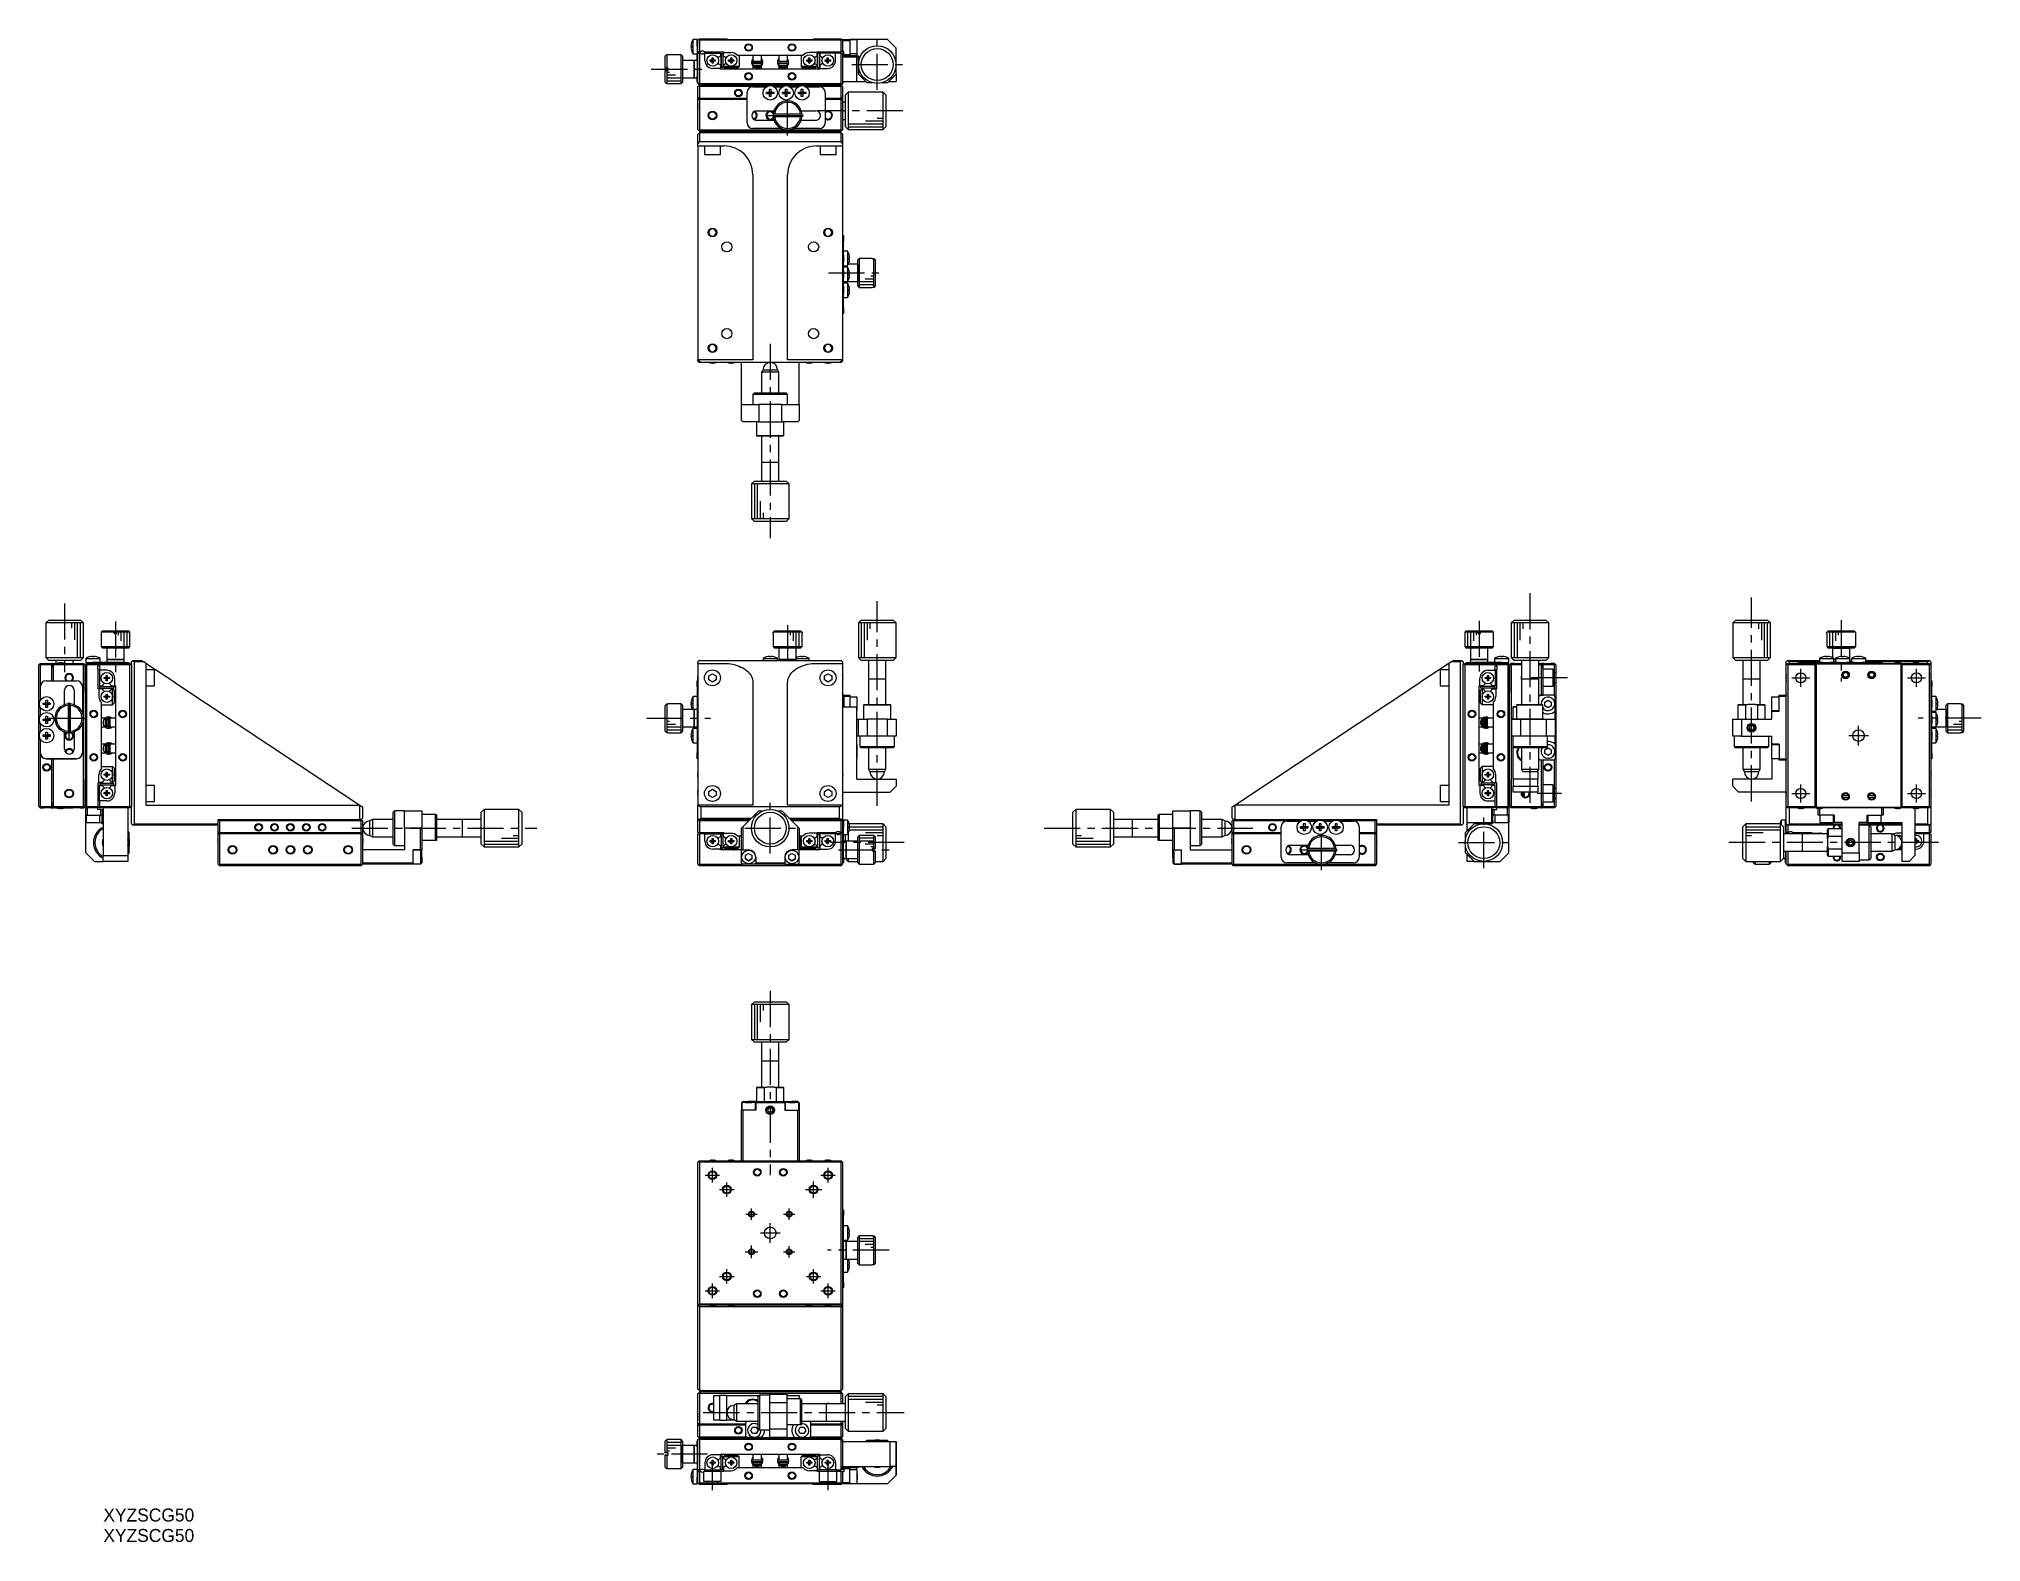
# Model space of a CAD drawing. Extents: x -323 to 349, y 90 to 610.
import ezdxf

# ---------------------------------------------------------------- set-up
doc = ezdxf.new("R2010")
doc.units = 0
doc.header["$LTSCALE"] = 10
doc.linetypes.add('CENTER', pattern=[2, 1.25, -0.25, 0.25, -0.25])
doc.linetypes.add('DASHED', pattern=[3.5, 2, -1.5])
doc.layers.get('0').update_dxf_attribs({"linetype": 'CONTINUOUS'})
doc.layers.add('CENTER', color=1, linetype='CENTER')
doc.styles.get("Standard").update_dxf_attribs({"font": 'FGP教科書体NT-M'})

msp = doc.modelspace()

# ---------------------------------------------------------------- texts
at = {"color": 7}
for p in [(-300.518289, 97.328383), (-300.518289, 90.254002)]:
    msp.add_text('XYZSCG50', height=4.5, dxfattribs=at).set_placement(p)

# ---------------------------------------------------------------- linework, layer by layer
at = {"color": 7, "linetype": 'CONTINUOUS'}
for p, q in [((-105.654819, 604.828062), (-106.154819, 604.328062)), ((-105.654819, 604.828062), (-105.654819, 600.228062)), ((-100.654819, 604.828062), (-105.654819, 604.828062)), ((-100.654819, 594.828062), (-100.654819, 604.828062)), ((-100.154819, 604.328062), (-100.654819, 604.828062)), ((-97.289772, 607.888062), (-97.1174, 607.888062)), ((-97.1174, 607.368062), (-97.289772, 607.368062)), ((-97.124255, 608.889995), (-97.1174, 608.886652)), ((-97.124255, 608.889995), (-97.1174, 608.886652)), ((-97.1174, 606.369473), (-97.124255, 606.366129)), ((-97.1174, 606.369473), (-97.124255, 606.366129)), ((-97.1174, 607.888062), (-97.1174, 607.368062)), ((-96.546477, 605.128062), (-96.546477, 610.128062)), ((-95.154819, 610.128062), (-96.546477, 610.128062)), ((-96.546477, 605.128062), (-95.154819, 605.128062)), ((-95.154819, 609.778062), (-95.154819, 610.128062)), ((-95.154819, 607.778062), (-95.154819, 609.778062)), ((-95.154819, 609.778062), (-94.854819, 609.778062)), ((-95.154819, 607.778062), (-95.154819, 597.278062)), ((-95.154819, 602.828062), (-95.154819, 605.128062)), ((-94.854819, 609.828062), (-94.604819, 610.078062)), ((-94.604819, 610.078062), (-94.854819, 609.828062)), ((-94.854819, 605.828062), (-94.854819, 609.828062)), ((-94.854819, 609.828062), (-94.854819, 609.778062)), ((-94.854819, 605.328062), (-94.854819, 605.828062)), ((-94.354819, 605.828062), (-94.854819, 605.828062)), ((-94.854819, 594.828062), (-94.854819, 605.328062)), ((-94.854819, 605.328062), (-94.354819, 605.328062)), ((-94.354819, 610.328062), (-94.604819, 610.078062)), ((-94.604819, 610.078062), (-94.354819, 610.328062)), ((-94.604819, 610.078062), (-94.354819, 609.828062)), ((-94.354819, 610.328062), (-84.854819, 610.328062)), ((-94.354819, 609.828062), (-94.354819, 605.828062)), ((-45.354819, 609.828062), (-94.354819, 609.828062)), ((-94.354819, 605.828062), (-94.016257, 605.828062)), ((-94.354819, 605.328062), (-94.354819, 594.828062)), ((-93.954819, 605.328062), (-94.354819, 605.328062)), ((-92.454819, 605.328062), (-92.754819, 605.328062)), ((-92.693382, 605.828062), (-86.054819, 605.828062)), ((-92.454819, 602.828062), (-92.454819, 605.328062)), ((-92.454819, 605.328062), (-87.054819, 605.328062)), ((-87.054819, 605.328062), (-87.054819, 604.372474)), ((-86.854819, 605.228062), (-86.854819, 600.428062)), ((-86.854819, 605.228062), (-86.254819, 605.228062)), ((-86.854819, 605.228062), (-86.854819, 604.386958)), ((-86.254819, 605.228062), (-86.254819, 600.428062)), ((-86.054819, 605.828062), (-86.054819, 605.578062)), ((-86.054819, 605.578062), (-86.054819, 605.828062)), ((-86.054819, 605.578062), (-83.354819, 605.578062)), ((-86.054819, 604.372474), (-86.054819, 605.578062)), ((-86.054819, 604.372474), (-86.054819, 605.578062)), ((-84.504819, 609.978062), (-84.854819, 610.328062)), ((-55.204819, 609.978062), (-84.504819, 609.978062)), ((-81.275757, 604.628062), (-58.433882, 604.628062)), ((-80.554819, 604.628062), (-80.554819, 600.828062)), ((-75.854819, 604.628062), (-75.854819, 602.628062)), ((-72.854819, 602.628062), (-72.854819, 604.628062)), ((-66.854819, 604.628062), (-66.854819, 602.628062)), ((-63.854819, 602.628062), (-63.854819, 604.628062)), ((-59.154819, 604.628062), (-59.154819, 600.828062)), ((-59.154819, 604.628062), (-59.154819, 600.828062)), ((-53.654819, 605.578062), (-56.354819, 605.578062)), ((-54.854819, 610.328062), (-55.204819, 609.978062)), ((-55.204819, 609.978062), (-54.854819, 610.328062)), ((-54.854819, 610.328062), (-45.354819, 610.328062)), ((-53.654819, 605.578062), (-53.654819, 605.828062)), ((-53.654819, 605.828062), (-45.354819, 605.828062)), ((-53.654819, 604.372474), (-53.654819, 605.578062)), ((-53.454819, 605.228062), (-53.454819, 600.428062)), ((-53.454819, 605.228062), (-53.454819, 604.386958)), ((-52.854819, 605.228062), (-53.454819, 605.228062)), ((-52.854819, 605.228062), (-52.854819, 600.428062)), ((-52.654819, 605.328062), (-52.654819, 604.372474)), ((-47.254819, 605.328062), (-52.654819, 605.328062)), ((-52.654819, 605.328062), (-52.654819, 604.372474)), ((-47.254819, 602.828062), (-47.254819, 605.328062)), ((-45.354819, 605.328062), (-47.254819, 605.328062)), ((-47.254819, 602.828062), (-47.254819, 605.328062)), ((-45.104819, 610.078062), (-45.354819, 610.328062)), ((-45.354819, 609.828062), (-45.104819, 610.078062)), ((-45.354819, 605.828062), (-45.354819, 609.828062)), ((-44.854819, 605.828062), (-45.354819, 605.828062)), ((-45.354819, 594.828062), (-45.354819, 605.328062)), ((-45.354819, 605.328062), (-44.854819, 605.328062)), ((-45.104819, 610.078062), (-44.854819, 609.828062)), ((-44.854819, 610.128062), (-44.854819, 609.828062)), ((-44.854819, 609.828062), (-44.854819, 610.128062)), ((-44.854819, 610.128062), (-42.354819, 610.128062)), ((-44.854819, 609.828062), (-44.854819, 605.828062)), ((-42.354819, 609.628062), (-44.854819, 609.628062)), ((-44.354819, 605.928062), (-44.854819, 605.928062)), ((-44.854819, 605.328062), (-44.854819, 594.828062)), ((-44.354819, 604.928062), (-44.354819, 605.928062)), ((-44.354819, 604.928062), (-44.354819, 605.928062)), ((-44.354819, 604.928062), (-42.354819, 604.928062)), ((-44.354819, 604.928062), (-44.354819, 604.428062)), ((-44.354819, 604.428062), (-44.354819, 604.928062)), ((-42.354819, 610.128062), (-42.354819, 609.628062)), ((-42.354819, 610.128062), (-39.854819, 610.128062)), ((-39.854819, 610.058884), (-42.354819, 610.058884)), ((-39.754819, 609.978062), (-42.354819, 609.978062)), ((-42.354819, 609.628062), (-42.354819, 604.928062)), ((-42.354819, 605.278062), (-39.754819, 605.278062)), ((-42.354819, 604.928062), (-42.354819, 604.428062)), ((-39.854819, 610.128062), (-39.854819, 610.058884)), ((-29.354819, 610.128062), (-39.854819, 610.128062)), ((-39.854819, 610.058884), (-39.854819, 609.978062)), ((-39.854819, 605.278062), (-39.854819, 604.468326)), ((-39.754819, 605.278062), (-39.754819, 609.978062)), ((-26.354819, 607.128062), (-29.354819, 610.128062)), ((-26.354819, 601.428062), (-26.354819, 607.128062)), ((-106.154819, 600.228062), (-106.154819, 604.328062)), ((-106.154819, 600.228062), (-106.154819, 604.328062)), ((-105.654819, 600.228062), (-106.154819, 600.228062)), ((-106.154819, 595.328062), (-106.154819, 599.428062)), ((-106.154819, 595.328062), (-106.154819, 599.428062)), ((-106.154819, 599.428062), (-105.654819, 599.428062)), ((-105.654819, 599.428062), (-106.154819, 599.428062)), ((-105.154819, 600.228062), (-105.654819, 600.228062)), ((-105.154819, 599.428062), (-105.654819, 599.428062)), ((-105.654819, 599.428062), (-105.654819, 594.828062)), ((-105.654819, 599.428062), (-105.154819, 599.428062)), ((-105.154819, 599.428062), (-105.154819, 600.228062)), ((-105.154819, 599.428062), (-105.154819, 600.228062)), ((-100.154819, 604.328062), (-100.154819, 595.328062)), ((-96.154819, 602.828062), (-100.154819, 602.828062)), ((-96.154819, 602.828062), (-96.154819, 596.828062)), ((-96.154819, 596.828062), (-96.154819, 602.828062)), ((-95.154819, 602.828062), (-96.154819, 602.828062)), ((-95.154821, 601.428062), (-95.154821, 598.128062)), ((-90.641181, 603.008062), (-89.934819, 603.008062)), ((-90.641181, 602.648062), (-90.641181, 603.008062)), ((-89.934819, 602.648062), (-90.641181, 602.648062)), ((-90.641181, 602.648062), (-89.934819, 602.648062)), ((-89.934819, 603.714424), (-89.574819, 603.714424)), ((-89.934819, 603.008062), (-89.934819, 603.714424)), ((-89.924447, 602.99769), (-89.934819, 603.008062)), ((-89.924447, 602.658434), (-89.934819, 602.648062)), ((-89.934819, 601.941701), (-89.934819, 602.648062)), ((-89.574819, 601.941701), (-89.934819, 601.941701)), ((-89.924447, 602.658434), (-89.924447, 602.99769)), ((-89.924447, 602.99769), (-89.585192, 602.99769)), ((-89.585192, 602.658434), (-89.924447, 602.658434)), ((-87.054819, 600.078062), (-89.704819, 600.078062)), ((-89.585192, 602.99769), (-89.574819, 603.008062)), ((-89.585192, 602.99769), (-89.585192, 602.658434)), ((-89.585192, 602.658434), (-89.574819, 602.648062)), ((-89.574819, 603.714424), (-89.574819, 603.008062)), ((-89.574819, 603.714424), (-89.574819, 603.008062)), ((-89.574819, 603.008062), (-88.868458, 603.008062)), ((-89.574819, 602.648062), (-89.574819, 601.941701)), ((-88.868458, 602.648062), (-89.574819, 602.648062)), ((-88.868458, 602.648062), (-89.574819, 602.648062)), ((-89.574819, 601.941701), (-89.574819, 602.648062)), ((-88.868458, 603.008062), (-88.868458, 602.648062)), ((-87.054819, 604.372474), (-87.348569, 604.202877)), ((-87.348569, 601.453247), (-87.054819, 601.28365)), ((-87.054819, 601.28365), (-87.054819, 600.078062)), ((-87.054819, 599.828062), (-87.054819, 600.078062)), ((-84.854819, 599.828062), (-87.054819, 599.828062)), ((-86.854819, 601.178062), (-86.854819, 604.478062)), ((-86.854819, 604.386958), (-86.854819, 604.478062)), ((-86.854819, 604.386958), (-86.854819, 604.478062)), ((-86.854819, 604.386958), (-86.854819, 604.478062)), ((-86.854819, 604.386958), (-86.854819, 604.478062)), ((-86.854819, 604.386958), (-86.854819, 604.478062)), ((-86.854819, 604.386958), (-86.854819, 604.478062)), ((-86.854819, 604.386958), (-86.854819, 604.478062)), ((-86.854819, 604.386958), (-86.854819, 604.478062)), ((-86.854819, 604.386958), (-86.854819, 604.478062)), ((-86.854819, 604.386958), (-86.854819, 604.478062)), ((-86.854819, 604.386958), (-86.854819, 604.478062)), ((-86.854819, 604.386958), (-86.854819, 604.478062)), ((-86.854819, 604.386958), (-86.854819, 604.478062)), ((-86.854819, 604.386958), (-86.854819, 604.478062)), ((-86.854819, 604.386958), (-86.854819, 604.478062)), ((-86.854819, 604.386958), (-86.854819, 604.478062)), ((-86.854819, 604.386958), (-86.854819, 604.478062)), ((-86.854819, 601.178062), (-86.854819, 601.269166)), ((-86.854819, 601.178062), (-86.854819, 601.269166)), ((-86.854819, 601.178062), (-86.854819, 601.269166)), ((-86.854819, 601.178062), (-86.854819, 601.269166)), ((-86.854819, 601.178062), (-86.854819, 601.269166)), ((-86.854819, 601.178062), (-86.854819, 601.269166)), ((-86.854819, 601.178062), (-86.854819, 601.269166)), ((-86.854819, 601.178062), (-86.854819, 601.269166)), ((-86.854819, 601.178062), (-86.854819, 601.269166)), ((-86.854819, 601.269166), (-86.854819, 600.428062)), ((-86.854819, 601.178062), (-86.854819, 601.269166)), ((-86.854819, 601.178062), (-86.854819, 601.269166)), ((-86.854819, 601.178062), (-86.854819, 601.269166)), ((-86.854819, 601.178062), (-86.854819, 601.269166)), ((-86.854819, 601.178062), (-86.854819, 601.269166)), ((-86.854819, 601.178062), (-86.854819, 601.269166)), ((-86.854819, 601.178062), (-86.854819, 601.269166)), ((-86.854819, 601.178062), (-86.854819, 601.269166)), ((-86.854819, 601.178062), (-86.854819, 601.269166)), ((-86.854819, 601.178062), (-86.854819, 601.269166)), ((-86.254819, 600.428062), (-86.854819, 600.428062)), ((-85.761069, 604.202877), (-86.054819, 604.372474)), ((-85.761069, 604.202877), (-86.054819, 604.372474)), ((-86.054819, 601.28365), (-85.761069, 601.453247)), ((-86.054819, 601.28365), (-85.761069, 601.453247)), ((-86.054819, 600.828062), (-86.054819, 601.28365)), ((-86.054819, 600.828062), (-86.054819, 601.28365)), ((-86.054819, 600.828062), (-83.354819, 600.828062)), ((-85.554819, 600.328062), (-86.054819, 600.828062)), ((-86.054819, 600.828062), (-85.554819, 600.328062)), ((-81.054819, 600.328062), (-85.554819, 600.328062)), ((-52.654819, 599.828062), (-84.854819, 599.828062)), ((-84.241181, 603.008062), (-83.534819, 603.008062)), ((-84.241181, 602.648062), (-84.241181, 603.008062)), ((-83.534819, 602.648062), (-84.241181, 602.648062)), ((-84.241181, 602.648062), (-83.534819, 602.648062)), ((-83.534819, 603.714424), (-83.174819, 603.714424)), ((-83.534819, 603.008062), (-83.534819, 603.714424)), ((-83.524447, 602.99769), (-83.534819, 603.008062)), ((-83.524447, 602.658434), (-83.534819, 602.648062)), ((-83.534819, 601.941701), (-83.534819, 602.648062)), ((-83.174819, 601.941701), (-83.534819, 601.941701)), ((-83.524447, 602.658434), (-83.524447, 602.99769)), ((-83.524447, 602.99769), (-83.185192, 602.99769)), ((-83.185192, 602.658434), (-83.524447, 602.658434)), ((-83.354819, 600.828062), (-80.554819, 600.828062)), ((-83.185192, 602.99769), (-83.174819, 603.008062)), ((-83.185192, 602.99769), (-83.185192, 602.658434)), ((-83.185192, 602.658434), (-83.174819, 602.648062)), ((-83.174819, 603.714424), (-83.174819, 603.008062)), ((-83.174819, 603.714424), (-83.174819, 603.008062)), ((-83.174819, 603.008062), (-82.468458, 603.008062)), ((-83.174819, 602.648062), (-83.174819, 601.941701)), ((-82.468458, 602.648062), (-83.174819, 602.648062)), ((-82.468458, 602.648062), (-83.174819, 602.648062)), ((-83.174819, 601.941701), (-83.174819, 602.648062)), ((-82.468458, 603.008062), (-82.468458, 602.648062)), ((-80.554819, 600.828062), (-81.054819, 600.328062)), ((-76.311639, 602.153972), (-76.308013, 602.053348)), ((-76.175709, 601.461565), (-76.155682, 601.408898)), ((-76.154831, 601.409338), (-76.131245, 601.356427)), ((-72.612866, 602.375912), (-76.112866, 602.375912)), ((-76.112866, 601.975912), (-72.612866, 601.975912)), ((-75.813419, 601.627882), (-75.900865, 601.97591)), ((-75.900547, 602.375914), (-75.846241, 602.628175)), ((-75.854819, 602.628062), (-75.354819, 602.628062)), ((-75.854819, 602.628062), (-72.854819, 602.628062)), ((-72.854819, 601.628062), (-75.854819, 601.628062)), ((-75.854819, 601.628062), (-75.854819, 601.128062)), ((-75.854819, 601.128062), (-75.800503, 601.128062)), ((-75.854819, 601.128062), (-75.800503, 601.128062)), ((-75.854819, 600.923123), (-75.854819, 600.92302)), ((-75.854819, 600.922775), (-75.854819, 600.922669)), ((-75.854819, 600.921937), (-75.854819, 599.828062)), ((-75.811348, 601.682188), (-75.810885, 601.697021)), ((-75.811053, 601.667352), (-75.811348, 601.682188)), ((-75.810001, 601.652554), (-75.811053, 601.667352)), ((-75.810885, 601.697021), (-75.809664, 601.711814)), ((-75.808194, 601.637833), (-75.810001, 601.652554)), ((-75.809664, 601.711814), (-75.807689, 601.726526)), ((-75.806568, 601.628048), (-75.808194, 601.637833)), ((-75.807689, 601.726526), (-75.804966, 601.741119)), ((-75.804966, 601.741119), (-75.801502, 601.755554)), ((-75.801502, 601.755554), (-75.797307, 601.769793)), ((-75.800503, 601.128062), (-72.909136, 601.128062)), ((-75.271335, 600.628062), (-75.800503, 601.128062)), ((-75.797307, 601.769793), (-75.792395, 601.7838)), ((-75.792395, 601.7838), (-75.786778, 601.797538)), ((-75.786778, 601.797538), (-75.780474, 601.810972)), ((-75.780474, 601.810972), (-75.7735, 601.824068)), ((-75.7735, 601.824068), (-75.765875, 601.836793)), ((-75.354819, 601.828062), (-75.771569, 601.828062)), ((-75.765875, 601.836793), (-75.757622, 601.849116)), ((-75.757622, 601.849116), (-75.748763, 601.861007)), ((-75.748763, 601.861007), (-75.739322, 601.872437)), ((-75.739322, 601.872437), (-75.729325, 601.883378)), ((-75.729325, 601.883378), (-75.718798, 601.893806)), ((-75.718798, 601.893806), (-75.707768, 601.903696)), ((-75.707768, 601.903696), (-75.696266, 601.913026)), ((-75.696266, 601.913026), (-75.68432, 601.921774)), ((-75.68432, 601.921774), (-75.67196, 601.92992)), ((-75.67196, 601.92992), (-75.659217, 601.937448)), ((-75.659217, 601.937448), (-75.646124, 601.944341)), ((-75.646124, 601.944341), (-75.632712, 601.950583)), ((-75.632712, 601.950583), (-75.619015, 601.956161)), ((-75.619015, 601.956161), (-75.605064, 601.961065)), ((-75.605064, 601.961065), (-75.590894, 601.965282)), ((-75.590894, 601.965282), (-75.576539, 601.968806)), ((-75.576539, 601.968806), (-75.562032, 601.971628)), ((-75.562032, 601.971628), (-75.547408, 601.973742)), ((-75.547408, 601.973742), (-75.532701, 601.975146)), ((-75.532701, 601.975146), (-75.517945, 601.975835)), ((-75.517945, 601.975835), (-75.511255, 601.975912)), ((-75.354819, 602.628062), (-73.354819, 602.628062)), ((-75.354819, 602.628062), (-73.354819, 602.628062)), ((-75.354819, 602.628062), (-75.354819, 602.375912)), ((-75.354819, 601.975912), (-75.354819, 601.628062)), ((-73.438304, 600.628062), (-75.271335, 600.628062)), ((-75.271335, 600.628062), (-73.438304, 600.628062)), ((-72.909136, 601.128062), (-73.438304, 600.628062)), ((-73.354819, 602.628062), (-72.854819, 602.628062)), ((-73.354819, 602.375912), (-73.354819, 602.628062)), ((-73.354819, 601.628062), (-73.354819, 601.975912)), ((-72.954601, 601.828062), (-73.354819, 601.828062)), ((-73.214477, 601.975912), (-73.200488, 601.975584)), ((-73.200488, 601.975584), (-73.185756, 601.974541)), ((-73.185756, 601.974541), (-73.171094, 601.972787)), ((-73.171094, 601.972787), (-73.156536, 601.970325)), ((-73.156536, 601.970325), (-73.142116, 601.967161)), ((-73.142116, 601.967161), (-73.127867, 601.963301)), ((-73.127867, 601.963301), (-73.113824, 601.958755)), ((-73.113824, 601.958755), (-73.10002, 601.953531)), ((-73.10002, 601.953531), (-73.086486, 601.947642)), ((-73.086486, 601.947642), (-73.073256, 601.941099)), ((-73.073256, 601.941099), (-73.060362, 601.933919)), ((-73.060362, 601.933919), (-73.047834, 601.926115)), ((-73.047834, 601.926115), (-73.035703, 601.917706)), ((-73.035703, 601.917706), (-73.023999, 601.908709)), ((-73.023999, 601.908709), (-73.012751, 601.899145)), ((-73.012751, 601.899145), (-73.001989, 601.889036)), ((-73.001989, 601.889036), (-72.991738, 601.878404)), ((-72.991738, 601.878404), (-72.982026, 601.867273)), ((-72.982026, 601.867273), (-72.972878, 601.85567)), ((-72.972878, 601.85567), (-72.964318, 601.843621)), ((-72.964318, 601.843621), (-72.956371, 601.831155)), ((-72.956371, 601.831155), (-72.949057, 601.818301)), ((-72.949057, 601.818301), (-72.942396, 601.805092)), ((-72.942396, 601.805092), (-72.936409, 601.791559)), ((-72.936409, 601.791559), (-72.931112, 601.777735)), ((-72.931112, 601.777735), (-72.92652, 601.763656)), ((-72.92652, 601.763656), (-72.922648, 601.749356)), ((-72.922648, 601.749356), (-72.919507, 601.734874)), ((-72.919507, 601.734874), (-72.917106, 601.720246)), ((-72.918538, 601.631576), (-72.919164, 601.62805)), ((-72.916409, 601.646266), (-72.918538, 601.631576)), ((-72.917106, 601.720246), (-72.915455, 601.70551)), ((-72.915034, 601.661044), (-72.916409, 601.646266)), ((-72.915455, 601.70551), (-72.914557, 601.690705)), ((-72.914416, 601.67587), (-72.915034, 601.661044)), ((-72.914557, 601.690705), (-72.914416, 601.67587)), ((-72.909136, 601.128062), (-72.854819, 601.128062)), ((-72.879633, 602.628196), (-72.824885, 602.375939)), ((-72.803145, 601.469703), (-72.854829, 601.49514)), ((-72.854819, 601.128062), (-72.854819, 601.628062)), ((-72.854819, 601.506231), (-72.84241, 601.49989)), ((-72.854819, 599.828062), (-72.854819, 600.941403)), ((-72.84241, 601.49989), (-72.829455, 601.493474)), ((-72.829455, 601.493474), (-72.816034, 601.48702)), ((-72.816034, 601.48702), (-72.802229, 601.48057)), ((-72.574857, 601.400026), (-72.803145, 601.469703)), ((-72.802229, 601.48057), (-72.788126, 601.474163)), ((-72.788126, 601.474163), (-72.773812, 601.467838)), ((-72.773812, 601.467838), (-72.759375, 601.461635)), ((-72.759375, 601.461635), (-72.744905, 601.455592)), ((-72.744905, 601.455592), (-72.730491, 601.449746)), ((-72.730491, 601.449746), (-72.716221, 601.444133)), ((-72.716221, 601.444133), (-72.702185, 601.438788)), ((-72.702185, 601.438788), (-72.688468, 601.433745)), ((-72.688468, 601.433745), (-72.675155, 601.429033)), ((-72.675155, 601.429033), (-72.662328, 601.424682)), ((-72.662328, 601.424682), (-72.650067, 601.42072)), ((-72.650067, 601.42072), (-72.638447, 601.41717)), ((-72.638447, 601.41717), (-72.62754, 601.414054)), ((-72.62754, 601.414054), (-72.617414, 601.411392)), ((-72.617414, 601.411392), (-72.60813, 601.4092)), ((-72.60813, 601.4092), (-72.599747, 601.407491)), ((-72.599747, 601.407491), (-72.592315, 601.406277)), ((-72.592315, 601.406277), (-72.585882, 601.405564)), ((-72.585882, 601.405564), (-72.580485, 601.405358)), ((-72.581028, 601.976593), (-72.581864, 601.978351)), ((-72.567011, 601.945004), (-72.581028, 601.976593)), ((-72.580485, 601.405358), (-72.57616, 601.405658)), ((-72.57616, 601.405658), (-72.573944, 601.406122)), ((-72.573944, 601.406122), (-72.57005, 601.408898)), ((-72.57005, 601.408898), (-72.557896, 601.439288)), ((-72.554592, 601.912767), (-72.567011, 601.945004)), ((-72.557896, 601.439288), (-72.546642, 601.471949)), ((-72.5438, 601.879961), (-72.554592, 601.912767)), ((-72.549785, 601.460893), (-72.414185, 602.148588)), ((-72.546642, 601.471949), (-72.537037, 601.505122)), ((-72.534661, 601.846667), (-72.5438, 601.879961)), ((-72.537037, 601.505122), (-72.529103, 601.538723)), ((-72.527198, 601.812966), (-72.534661, 601.846667)), ((-72.529103, 601.538723), (-72.522859, 601.572671)), ((-72.521427, 601.778942), (-72.527198, 601.812966)), ((-72.522859, 601.572671), (-72.51832, 601.606881)), ((-72.517365, 601.744676), (-72.521427, 601.778942)), ((-72.51832, 601.606881), (-72.515497, 601.641271)), ((-72.515019, 601.710253), (-72.517365, 601.744676)), ((-72.515497, 601.641271), (-72.514395, 601.675757)), ((-72.514395, 601.675757), (-72.515019, 601.710253)), ((-67.369682, 602.143233), (-67.366055, 602.042609)), ((-67.233751, 601.450826), (-67.213725, 601.398159)), ((-67.212874, 601.398599), (-67.189287, 601.345688)), ((-63.670909, 602.365172), (-67.170909, 602.365172)), ((-67.170909, 601.965172), (-63.670909, 601.965172)), ((-66.873706, 601.623116), (-66.958908, 601.965171)), ((-66.958589, 602.365175), (-66.890356, 602.660998)), ((-66.890356, 602.660998), (-66.854955, 602.755883)), ((-66.854933, 601.575236), (-66.873706, 601.623116)), ((-66.869391, 601.671448), (-66.868928, 601.686282)), ((-66.869096, 601.656613), (-66.869391, 601.671448)), ((-66.868043, 601.641815), (-66.869096, 601.656613)), ((-66.868928, 601.686282), (-66.867707, 601.701074)), ((-66.866343, 601.627816), (-66.868043, 601.641815)), ((-66.867707, 601.701074), (-66.865732, 601.715787)), ((-66.854898, 601.579186), (-66.866343, 601.627816)), ((-66.865732, 601.715787), (-66.863008, 601.730379)), ((-66.863008, 601.730379), (-66.859544, 601.744814)), ((-66.859544, 601.744814), (-66.85535, 601.759054)), ((-66.85535, 601.759054), (-66.850437, 601.773061)), ((-66.854819, 602.628062), (-66.354819, 602.628062)), ((-66.854819, 602.628062), (-63.854819, 602.628062)), ((-66.854819, 601.760566), (-66.854819, 601.628062)), ((-63.854819, 601.628062), (-66.854819, 601.628062)), ((-66.854819, 601.628062), (-66.854819, 601.128062)), ((-66.854819, 601.128062), (-66.800503, 601.128062)), ((-66.854819, 601.128062), (-66.800503, 601.128062)), ((-66.854819, 600.845423), (-66.854819, 599.828062)), ((-66.850437, 601.773061), (-66.844821, 601.786799)), ((-66.844821, 601.786799), (-66.838516, 601.800233)), ((-66.838516, 601.800233), (-66.831542, 601.813329)), ((-66.831542, 601.813329), (-66.823918, 601.826054)), ((-66.823918, 601.826054), (-66.815665, 601.838377)), ((-66.354819, 601.828062), (-66.822645, 601.828062)), ((-66.815665, 601.838377), (-66.806805, 601.850268)), ((-66.806805, 601.850268), (-66.797365, 601.861697)), ((-66.800503, 601.128062), (-63.909136, 601.128062)), ((-66.271335, 600.628062), (-66.800503, 601.128062)), ((-66.797365, 601.861697), (-66.787367, 601.872639)), ((-66.787367, 601.872639), (-66.77684, 601.883067)), ((-66.77684, 601.883067), (-66.765811, 601.892957)), ((-66.765811, 601.892957), (-66.754309, 601.902286)), ((-66.754309, 601.902286), (-66.742362, 601.911034)), ((-66.742362, 601.911034), (-66.730002, 601.919181)), ((-66.730002, 601.919181), (-66.71726, 601.926709)), ((-66.71726, 601.926709), (-66.704167, 601.933601)), ((-66.704167, 601.933601), (-66.690755, 601.939844)), ((-66.690755, 601.939844), (-66.677057, 601.945422)), ((-66.677057, 601.945422), (-66.663107, 601.950325)), ((-66.663107, 601.950325), (-66.648937, 601.954543)), ((-66.648937, 601.954543), (-66.634581, 601.958067)), ((-66.634581, 601.958067), (-66.620074, 601.960889)), ((-66.620074, 601.960889), (-66.60545, 601.963003)), ((-66.60545, 601.963003), (-66.590743, 601.964407)), ((-66.590743, 601.964407), (-66.575988, 601.965096)), ((-66.575988, 601.965096), (-66.569297, 601.965173)), ((-66.354819, 602.628062), (-64.354819, 602.628062)), ((-66.354819, 602.628062), (-64.354819, 602.628062)), ((-66.354819, 602.628062), (-66.354819, 602.365172)), ((-66.354819, 601.965172), (-66.354819, 601.628062)), ((-64.438304, 600.628062), (-66.271335, 600.628062)), ((-66.271335, 600.628062), (-64.438304, 600.628062)), ((-63.909136, 601.128062), (-64.438304, 600.628062)), ((-64.354819, 602.628062), (-63.854819, 602.628062)), ((-64.354819, 602.365172), (-64.354819, 602.628062)), ((-64.354819, 601.628062), (-64.354819, 601.965172)), ((-64.019242, 601.828062), (-64.354819, 601.828062)), ((-64.27252, 601.965173), (-64.25853, 601.964844)), ((-64.25853, 601.964844), (-64.243799, 601.963802)), ((-64.243799, 601.963802), (-64.229137, 601.962048)), ((-64.229137, 601.962048), (-64.214579, 601.959586)), ((-64.214579, 601.959586), (-64.200158, 601.956422)), ((-64.200158, 601.956422), (-64.18591, 601.952562)), ((-64.18591, 601.952562), (-64.171867, 601.948016)), ((-64.171867, 601.948016), (-64.158062, 601.942792)), ((-64.158062, 601.942792), (-64.144529, 601.936903)), ((-64.144529, 601.936903), (-64.131299, 601.93036)), ((-64.131299, 601.93036), (-64.118404, 601.92318)), ((-64.118404, 601.92318), (-64.105876, 601.915376)), ((-64.105876, 601.915376), (-64.093745, 601.906966)), ((-64.093745, 601.906966), (-64.082042, 601.89797)), ((-64.082042, 601.89797), (-64.070794, 601.888406)), ((-64.070794, 601.888406), (-64.060031, 601.878297)), ((-64.060031, 601.878297), (-64.04978, 601.867665)), ((-64.04978, 601.867665), (-64.040068, 601.856534)), ((-64.040068, 601.856534), (-64.03092, 601.844931)), ((-64.03092, 601.844931), (-64.022361, 601.832882)), ((-64.022361, 601.832882), (-64.014413, 601.820416)), ((-64.014413, 601.820416), (-64.007099, 601.807562)), ((-64.007099, 601.807562), (-64.000439, 601.794353)), ((-64.000439, 601.794353), (-63.994452, 601.780819)), ((-63.994452, 601.780819), (-63.989154, 601.766996)), ((-63.989154, 601.766996), (-63.984563, 601.752916)), ((-63.984563, 601.752916), (-63.98069, 601.738617)), ((-63.98069, 601.738617), (-63.977549, 601.724135)), ((-63.977549, 601.724135), (-63.975149, 601.709507)), ((-63.974452, 601.635527), (-63.97544, 601.628049)), ((-63.975149, 601.709507), (-63.973497, 601.694771)), ((-63.973077, 601.650304), (-63.974452, 601.635527)), ((-63.973497, 601.694771), (-63.972599, 601.679965)), ((-63.972459, 601.66513), (-63.973077, 601.650304)), ((-63.972599, 601.679965), (-63.972459, 601.66513)), ((-63.941006, 602.628214), (-63.882927, 602.3652)), ((-63.909136, 601.128062), (-63.854819, 601.128062)), ((-63.632903, 601.389288), (-63.854823, 601.456071)), ((-63.854819, 601.128062), (-63.854819, 601.628062)), ((-63.854819, 601.467333), (-63.840879, 601.461066)), ((-63.854819, 601.006356), (-63.854819, 601.006644)), ((-63.854819, 601.005242), (-63.854819, 601.005453)), ((-63.854819, 599.828062), (-63.854819, 601.005198)), ((-63.840879, 601.461066), (-63.826767, 601.454893)), ((-63.826767, 601.454893), (-63.812567, 601.44885)), ((-63.812567, 601.44885), (-63.798363, 601.442974)), ((-63.798363, 601.442974), (-63.78424, 601.4373)), ((-63.78424, 601.4373), (-63.770283, 601.43186)), ((-63.770283, 601.43186), (-63.756574, 601.426688)), ((-63.756574, 601.426688), (-63.743194, 601.421814)), ((-63.743194, 601.421814), (-63.730225, 601.417268)), ((-63.730225, 601.417268), (-63.717742, 601.413077)), ((-63.717742, 601.413077), (-63.705821, 601.409264)), ((-63.705821, 601.409264), (-63.694532, 601.405854)), ((-63.694532, 601.405854), (-63.683942, 601.402867)), ((-63.683942, 601.402867), (-63.674115, 601.400319)), ((-63.674115, 601.400319), (-63.665109, 601.398228)), ((-63.665109, 601.398228), (-63.656977, 601.396604)), ((-63.656977, 601.396604), (-63.649769, 601.395457)), ((-63.649769, 601.395457), (-63.643526, 601.394795)), ((-63.643526, 601.394795), (-63.638287, 601.394621)), ((-63.63907, 601.965854), (-63.639906, 601.967612)), ((-63.625054, 601.934265), (-63.63907, 601.965854)), ((-63.638287, 601.394621), (-63.634083, 601.394937)), ((-63.634083, 601.394937), (-63.631987, 601.395383)), ((-63.631987, 601.395383), (-63.628092, 601.398159)), ((-63.628092, 601.398159), (-63.615938, 601.428549)), ((-63.612634, 601.902027), (-63.625054, 601.934265)), ((-63.615938, 601.428549), (-63.604685, 601.46121)), ((-63.601842, 601.869222), (-63.612634, 601.902027)), ((-63.607828, 601.450154), (-63.472228, 602.137849)), ((-63.604685, 601.46121), (-63.59508, 601.494382)), ((-63.592704, 601.835928), (-63.601842, 601.869222)), ((-63.59508, 601.494382), (-63.587146, 601.527984)), ((-63.58524, 601.802227), (-63.592704, 601.835928)), ((-63.587146, 601.527984), (-63.580902, 601.561931)), ((-63.57947, 601.768203), (-63.58524, 601.802227)), ((-63.580902, 601.561931), (-63.576363, 601.596142)), ((-63.575407, 601.733937), (-63.57947, 601.768203)), ((-63.576363, 601.596142), (-63.573539, 601.630532)), ((-63.573061, 601.699514), (-63.575407, 601.733937)), ((-63.573539, 601.630532), (-63.572438, 601.665017)), ((-63.572438, 601.665017), (-63.573061, 601.699514)), ((-59.154819, 600.828062), (-56.354819, 600.828062)), ((-58.654819, 600.328062), (-59.154819, 600.828062)), ((-59.154819, 600.828062), (-58.654819, 600.328062)), ((-54.154819, 600.328062), (-58.654819, 600.328062)), ((-57.241181, 603.008062), (-56.534819, 603.008062)), ((-57.241181, 602.648062), (-57.241181, 603.008062)), ((-56.534819, 602.648062), (-57.241181, 602.648062)), ((-57.241181, 602.648062), (-56.534819, 602.648062)), ((-56.534819, 603.714424), (-56.174819, 603.714424)), ((-56.534819, 603.008062), (-56.534819, 603.714424)), ((-56.524447, 602.99769), (-56.534819, 603.008062)), ((-56.524447, 602.658434), (-56.534819, 602.648062)), ((-56.534819, 601.941701), (-56.534819, 602.648062)), ((-56.174819, 601.941701), (-56.534819, 601.941701)), ((-56.524447, 602.658434), (-56.524447, 602.99769)), ((-56.524447, 602.99769), (-56.185192, 602.99769)), ((-56.185192, 602.658434), (-56.524447, 602.658434)), ((-56.354819, 600.828062), (-53.654819, 600.828062)), ((-56.185192, 602.99769), (-56.174819, 603.008062)), ((-56.185192, 602.99769), (-56.185192, 602.658434)), ((-56.185192, 602.658434), (-56.174819, 602.648062)), ((-56.174819, 603.714424), (-56.174819, 603.008062)), ((-56.174819, 603.714424), (-56.174819, 603.008062)), ((-56.174819, 603.008062), (-55.468458, 603.008062)), ((-56.174819, 602.648062), (-56.174819, 601.941701)), ((-55.468458, 602.648062), (-56.174819, 602.648062)), ((-55.468458, 602.648062), (-56.174819, 602.648062)), ((-56.174819, 601.941701), (-56.174819, 602.648062)), ((-55.468458, 603.008062), (-55.468458, 602.648062)), ((-53.654819, 600.828062), (-54.154819, 600.328062)), ((-53.948569, 604.202877), (-53.654819, 604.372474)), ((-53.654819, 601.28365), (-53.948569, 601.453247)), ((-53.654819, 600.828062), (-53.654819, 601.28365)), ((-53.454821, 601.178062), (-53.454821, 604.478062)), ((-53.454821, 604.386958), (-53.454821, 604.478062)), ((-53.454821, 604.386958), (-53.454821, 604.478062)), ((-53.454821, 604.386958), (-53.454821, 604.478062)), ((-53.454821, 604.386958), (-53.454821, 604.478062)), ((-53.454821, 604.386958), (-53.454821, 604.478062)), ((-53.454821, 604.386958), (-53.454821, 604.478062)), ((-53.454821, 604.386958), (-53.454821, 604.478062)), ((-53.454821, 604.386958), (-53.454821, 604.478062)), ((-53.454821, 604.386958), (-53.454821, 604.478062)), ((-53.454821, 604.386958), (-53.454821, 604.478062)), ((-53.454821, 601.178062), (-53.454821, 601.269166)), ((-53.454821, 601.178062), (-53.454821, 601.269166)), ((-53.454821, 601.178062), (-53.454821, 601.269166)), ((-53.454821, 601.178062), (-53.454821, 601.269166)), ((-53.454821, 601.178062), (-53.454821, 601.269166)), ((-53.454821, 601.178062), (-53.454821, 601.269166)), ((-53.454821, 601.178062), (-53.454821, 601.269166)), ((-53.454821, 601.178062), (-53.454821, 601.269166)), ((-53.454821, 601.178062), (-53.454821, 601.269166)), ((-53.454821, 601.178062), (-53.454821, 601.269166)), ((-53.454821, 601.178062), (-53.454821, 601.269166)), ((-53.454821, 601.178062), (-53.454821, 601.269166)), ((-53.454821, 601.178062), (-53.454821, 601.269166)), ((-53.454821, 601.178062), (-53.454821, 601.269166)), ((-53.454821, 601.178062), (-53.454821, 601.269166)), ((-53.454821, 601.178062), (-53.454821, 601.269166)), ((-53.454821, 601.178062), (-53.454821, 601.269166)), ((-53.454821, 601.178062), (-53.454821, 601.269166)), ((-53.454821, 601.178062), (-53.454821, 601.269166)), ((-53.454819, 601.269166), (-53.454819, 600.428062)), ((-53.454819, 600.428062), (-52.854819, 600.428062)), ((-52.654819, 604.372474), (-52.361069, 604.202877)), ((-52.654819, 604.372474), (-52.361069, 604.202877)), ((-52.361069, 601.453247), (-52.654819, 601.28365)), ((-52.361069, 601.453247), (-52.654819, 601.28365)), ((-52.654819, 601.28365), (-52.654819, 600.078062)), ((-52.654819, 601.28365), (-52.654819, 600.078062)), ((-52.654819, 600.078062), (-52.654819, 599.828062)), ((-52.654819, 600.078062), (-50.004819, 600.078062)), ((-52.654819, 599.828062), (-52.654819, 600.078062)), ((-50.841181, 603.008062), (-50.134819, 603.008062)), ((-50.841181, 602.648062), (-50.841181, 603.008062)), ((-50.134819, 602.648062), (-50.841181, 602.648062)), ((-50.841181, 602.648062), (-50.134819, 602.648062)), ((-50.134819, 603.714424), (-49.774819, 603.714424)), ((-50.134819, 603.008062), (-50.134819, 603.714424)), ((-50.124447, 602.99769), (-50.134819, 603.008062)), ((-50.124447, 602.658434), (-50.134819, 602.648062)), ((-50.134819, 601.941701), (-50.134819, 602.648062)), ((-49.774819, 601.941701), (-50.134819, 601.941701)), ((-50.124447, 602.658434), (-50.124447, 602.99769)), ((-50.124447, 602.99769), (-49.785192, 602.99769)), ((-49.785192, 602.658434), (-50.124447, 602.658434)), ((-49.785192, 602.99769), (-49.774819, 603.008062)), ((-49.785192, 602.99769), (-49.785192, 602.658434)), ((-49.785192, 602.658434), (-49.774819, 602.648062)), ((-49.774819, 603.714424), (-49.774819, 603.008062)), ((-49.774819, 603.714424), (-49.774819, 603.008062)), ((-49.774819, 603.008062), (-49.068458, 603.008062)), ((-49.774819, 602.648062), (-49.774819, 601.941701)), ((-49.068458, 602.648062), (-49.774819, 602.648062)), ((-49.068458, 602.648062), (-49.774819, 602.648062)), ((-49.774819, 601.941701), (-49.774819, 602.648062)), ((-49.068458, 603.008062), (-49.068458, 602.648062)), ((-44.854819, 604.128062), (-39.854819, 604.128062)), ((-42.354819, 604.428062), (-44.354819, 604.428062)), ((-42.354819, 604.468326), (-39.854819, 604.468326)), ((-39.854819, 604.428062), (-42.354819, 604.428062)), ((-39.854819, 604.468326), (-39.854819, 604.428062)), ((-39.854819, 604.428062), (-39.354819, 604.428062)), ((-39.854819, 595.528062), (-39.854819, 604.128062)), ((-39.854819, 604.128062), (-39.354819, 604.128062)), ((-39.354819, 604.428062), (-39.354819, 601.428062)), ((-39.354819, 601.428062), (-39.354819, 604.428062)), ((-39.354819, 601.428062), (-39.354819, 598.128062)), ((-39.354819, 598.128062), (-39.354819, 601.428062)), ((-39.354819, 598.128062), (-36.354819, 595.128062)), ((-36.354819, 595.128062), (-39.354819, 598.128062)), ((-29.354819, 595.128062), (-26.354819, 598.128062)), ((-26.354819, 598.128062), (-26.354819, 601.428062)), ((-26.354819, 598.128062), (-26.354819, 595.528062)), ((-106.154819, 595.328062), (-105.654819, 594.828062)), ((-105.654819, 594.828062), (-100.654819, 594.828062)), ((-100.654819, 594.828062), (-100.154819, 595.328062)), ((-100.154819, 596.828062), (-96.154819, 596.828062)), ((-96.154819, 596.828062), (-95.154819, 596.828062)), ((-95.154819, 595.278062), (-95.154819, 597.278062)), ((-95.154819, 595.278062), (-95.154819, 596.828062)), ((-94.854819, 595.278062), (-95.154819, 595.278062)), ((-94.854819, 595.278062), (-94.854819, 594.828062)), ((-94.604819, 594.578062), (-94.854819, 594.828062)), ((-94.854819, 594.828062), (-94.604819, 594.578062)), ((-94.854819, 593.828062), (-94.604819, 594.078062)), ((-94.854819, 589.828062), (-94.854819, 593.828062)), ((-94.354819, 594.828062), (-94.604819, 594.578062)), ((-94.604819, 594.578062), (-94.354819, 594.328062)), ((-94.354819, 594.328062), (-94.604819, 594.578062)), ((-94.604819, 594.078062), (-94.354819, 594.328062)), ((-94.604819, 594.078062), (-94.354819, 593.828062)), ((-94.354819, 594.828062), (-45.354819, 594.828062)), ((-94.354819, 594.328062), (-45.354819, 594.328062)), ((-45.354819, 594.328062), (-94.354819, 594.328062)), ((-94.354819, 593.828062), (-94.354819, 589.828062)), ((-71.042254, 593.828062), (-94.354819, 593.828062)), ((-77.854819, 581.278062), (-77.854819, 591.778062)), ((-75.854819, 593.778062), (-71.130555, 593.778062)), ((-71.113409, 591.368062), (-71.113409, 591.888062)), ((-71.113409, 591.888062), (-70.114819, 591.888062)), ((-70.114819, 591.368062), (-71.113409, 591.368062)), ((-71.113409, 591.368062), (-70.156194, 591.368062)), ((-70.156194, 591.368062), (-70.156194, 591.888062)), ((-70.114819, 591.368062), (-70.156194, 591.368062)), ((-70.114819, 592.886652), (-69.594819, 592.886652)), ((-70.114819, 591.888062), (-70.114819, 592.886652)), ((-70.114819, 591.929437), (-69.594819, 591.929437)), ((-70.114819, 590.369473), (-70.114819, 591.368062)), ((-69.594819, 591.326687), (-70.114819, 591.326687)), ((-69.594819, 592.886652), (-69.594819, 591.888062)), ((-69.594819, 591.888062), (-68.59623, 591.888062)), ((-69.594819, 591.368062), (-69.594819, 590.369473)), ((-68.59623, 591.368062), (-69.594819, 591.368062)), ((-69.553445, 591.368062), (-69.594819, 591.368062)), ((-69.553445, 591.888062), (-69.553445, 591.368062)), ((-68.59623, 591.368062), (-69.553445, 591.368062)), ((-65.542254, 593.828062), (-68.667385, 593.828062)), ((-68.59623, 591.888062), (-68.59623, 591.368062)), ((-68.579084, 593.778062), (-65.630555, 593.778062)), ((-65.613409, 591.368062), (-65.613409, 591.888062)), ((-65.613409, 591.888062), (-64.614819, 591.888062)), ((-64.614819, 591.368062), (-65.613409, 591.368062)), ((-65.613409, 591.368062), (-64.656194, 591.368062)), ((-64.656194, 591.368062), (-64.656194, 591.888062)), ((-64.614819, 591.368062), (-64.656194, 591.368062)), ((-64.614819, 592.886652), (-64.094819, 592.886652)), ((-64.614819, 591.888062), (-64.614819, 592.886652)), ((-64.614819, 591.929437), (-64.094819, 591.929437)), ((-64.614819, 590.369473), (-64.614819, 591.368062)), ((-64.094819, 591.326687), (-64.614819, 591.326687)), ((-64.094819, 592.886652), (-64.094819, 591.888062)), ((-64.094819, 591.888062), (-63.09623, 591.888062)), ((-64.094819, 591.368062), (-64.094819, 590.369473)), ((-63.09623, 591.368062), (-64.094819, 591.368062)), ((-64.053445, 591.368062), (-64.094819, 591.368062)), ((-64.053445, 591.888062), (-64.053445, 591.368062)), ((-63.09623, 591.368062), (-64.053445, 591.368062)), ((-60.042254, 593.828062), (-63.167385, 593.828062)), ((-63.09623, 591.888062), (-63.09623, 591.368062)), ((-63.079084, 593.778062), (-60.130555, 593.778062)), ((-60.113409, 591.368062), (-60.113409, 591.888062)), ((-60.113409, 591.888062), (-59.114819, 591.888062)), ((-59.114819, 591.368062), (-60.113409, 591.368062)), ((-60.113409, 591.368062), (-59.156194, 591.368062)), ((-59.156194, 591.368062), (-59.156194, 591.888062)), ((-59.114819, 591.368062), (-59.156194, 591.368062)), ((-59.114819, 592.886652), (-58.594819, 592.886652)), ((-59.114819, 591.888062), (-59.114819, 592.886652)), ((-59.114819, 591.929437), (-58.594819, 591.929437)), ((-59.114819, 590.369473), (-59.114819, 591.368062)), ((-58.594819, 591.326687), (-59.114819, 591.326687)), ((-58.594819, 592.886652), (-58.594819, 591.888062)), ((-58.594819, 591.888062), (-57.59623, 591.888062)), ((-58.594819, 591.368062), (-58.594819, 590.369473)), ((-57.59623, 591.368062), (-58.594819, 591.368062)), ((-58.553445, 591.368062), (-58.594819, 591.368062)), ((-58.553445, 591.888062), (-58.553445, 591.368062)), ((-57.59623, 591.368062), (-58.553445, 591.368062)), ((-45.354819, 593.828062), (-57.667385, 593.828062)), ((-57.59623, 591.888062), (-57.59623, 591.368062)), ((-57.579084, 593.778062), (-52.854819, 593.778062)), ((-50.854819, 591.778062), (-50.854819, 581.278062)), ((-45.104819, 594.578062), (-45.354819, 594.828062)), ((-45.104819, 594.578062), (-45.354819, 594.328062)), ((-45.354819, 594.328062), (-45.104819, 594.078062)), ((-45.354819, 593.828062), (-45.104819, 594.078062)), ((-45.354819, 589.828062), (-45.354819, 593.828062)), ((-44.854819, 594.828062), (-45.104819, 594.578062)), ((-45.104819, 594.078062), (-44.854819, 593.828062)), ((-44.854819, 595.528062), (-39.854819, 595.528062)), ((-44.854819, 593.828062), (-44.854819, 589.828062)), ((-42.854819, 591.928062), (-43.854819, 590.928062)), ((-42.854819, 591.928062), (-42.854819, 578.928062)), ((-30.854819, 591.928062), (-42.854819, 591.928062)), ((-39.854819, 595.528062), (-36.754819, 595.528062)), ((-34.454819, 595.128062), (-36.354819, 595.128062)), ((-29.354819, 595.128062), (-31.254819, 595.128062)), ((-30.854819, 585.369194), (-30.854819, 591.928062)), ((-29.854819, 590.928062), (-30.854819, 591.928062)), ((-28.954819, 595.528062), (-26.354819, 595.528062)), ((-95.044678, 587.008062), (-94.924341, 587.008062)), ((-94.924341, 586.648062), (-95.044678, 586.648062)), ((-94.928964, 587.716678), (-94.924341, 587.714424)), ((-94.924341, 585.941701), (-94.928964, 585.939446)), ((-94.924341, 587.008062), (-94.924341, 586.648062)), ((-94.354819, 589.828062), (-94.854819, 589.828062)), ((-94.854819, 589.578062), (-94.854819, 589.828062)), ((-94.854819, 589.578062), (-93.454819, 589.578062)), ((-94.854819, 589.328062), (-94.854819, 589.578062)), ((-94.854819, 578.828062), (-94.854819, 589.328062)), ((-94.854819, 589.328062), (-94.354819, 589.328062)), ((-94.354819, 589.828062), (-77.854819, 589.828062)), ((-94.354819, 589.328062), (-94.354819, 578.828062)), ((-77.854819, 589.328062), (-94.354819, 589.328062)), ((-93.454819, 589.328062), (-93.454819, 589.578062)), ((-74.554819, 585.428062), (-68.591907, 585.428062)), ((-69.594819, 590.369473), (-70.114819, 590.369473)), ((-64.094819, 590.369473), (-64.614819, 590.369473)), ((-59.117732, 585.428062), (-54.154819, 585.428062)), ((-58.594819, 590.369473), (-59.114819, 590.369473)), ((-50.854819, 589.828062), (-45.354819, 589.828062)), ((-45.354819, 589.328062), (-50.854819, 589.328062)), ((-44.854819, 589.578062), (-46.254819, 589.578062)), ((-46.254819, 589.328062), (-46.254819, 589.578062)), ((-44.854819, 589.828062), (-45.354819, 589.828062)), ((-45.354819, 578.828062), (-45.354819, 589.328062)), ((-45.354819, 589.328062), (-44.854819, 589.328062)), ((-44.854819, 589.828062), (-44.854819, 589.578062)), ((-44.854819, 589.328062), (-44.854819, 589.578062)), ((-44.854819, 589.328062), (-44.854819, 578.828062)), ((-43.854819, 588.428062), (-44.854819, 588.428062)), ((-44.785298, 587.714424), (-44.780675, 587.716678)), ((-44.785298, 587.008062), (-44.664961, 587.008062)), ((-44.785298, 586.648062), (-44.785298, 587.008062)), ((-44.664961, 586.648062), (-44.785298, 586.648062)), ((-44.780675, 585.939446), (-44.785298, 585.941701)), ((-43.854819, 579.928062), (-43.854819, 590.928062)), ((-30.854819, 578.928062), (-30.854819, 585.369194)), ((-29.854819, 590.928062), (-29.854819, 585.378251)), ((-29.854819, 585.378251), (-29.854819, 579.928062)), ((-94.604819, 578.578062), (-94.854819, 578.828062)), ((-94.854819, 577.328062), (-94.354819, 577.828062)), ((-94.354819, 578.828062), (-94.604819, 578.578062)), ((-94.354819, 578.328062), (-94.604819, 578.578062)), ((-94.354819, 578.828062), (-63.854819, 578.828062)), ((-94.354819, 577.828062), (-93.854819, 578.328062)), ((-93.854819, 578.328062), (-94.354819, 578.328062)), ((-45.354819, 577.828062), (-94.354819, 577.828062)), ((-94.354819, 577.828062), (-94.354819, 574.828062)), ((-93.854819, 578.328062), (-45.854819, 578.328062)), ((-65.927861, 579.278062), (-75.854819, 579.278062)), ((-68.556947, 582.128062), (-74.554819, 582.128062)), ((-68.337006, 584.228062), (-68.838794, 584.228062)), ((-68.838794, 583.428062), (-68.337006, 583.428062)), ((-68.838794, 583.428062), (-58.870845, 583.428062)), ((-59.372633, 584.228062), (-68.337006, 584.228062)), ((-68.337006, 583.428062), (-59.372633, 583.428062)), ((-63.854819, 578.828062), (-45.354819, 578.828062)), ((-52.854819, 579.278062), (-61.781778, 579.278062)), ((-58.870845, 584.228062), (-59.372633, 584.228062)), ((-59.372633, 583.428062), (-58.870845, 583.428062)), ((-54.154819, 582.128062), (-59.152692, 582.128062)), ((-45.854819, 578.328062), (-45.354819, 577.828062)), ((-45.354819, 578.328062), (-45.854819, 578.328062)), ((-45.104819, 578.578062), (-45.354819, 578.828062)), ((-45.104819, 578.578062), (-45.354819, 578.328062)), ((-45.354819, 574.828062), (-45.354819, 577.828062)), ((-45.354819, 577.828062), (-44.854819, 577.328062)), ((-44.854819, 578.828062), (-45.104819, 578.578062)), ((-44.854819, 582.428062), (-43.854819, 582.428062)), ((-43.854819, 579.928062), (-42.854819, 578.928062)), ((-42.854819, 578.928062), (-30.854819, 578.928062)), ((-30.854819, 578.928062), (-29.854819, 579.928062)), ((-94.854819, 574.072644), (-94.854819, 577.328062)), ((-94.354819, 574.828062), (-94.854819, 574.072644)), ((-94.854819, 573.328062), (-94.854819, 574.072644)), ((-94.854819, 573.328062), (-85.854819, 573.328062)), ((-94.854819, 573.328062), (-94.854819, 499.328062)), ((-94.354819, 574.828062), (-45.354819, 574.828062)), ((-92.604819, 573.328062), (-92.604819, 570.328062)), ((-87.104819, 570.328062), (-87.104819, 573.328062)), ((-53.854819, 573.328062), (-44.854819, 573.328062)), ((-52.604819, 573.328062), (-52.604819, 570.328062)), ((-47.104819, 570.328062), (-47.104819, 573.328062)), ((-44.854819, 574.072644), (-45.354819, 574.828062)), ((-44.854819, 577.328062), (-44.854819, 574.072644)), ((-44.854819, 574.072644), (-44.854819, 573.328062)), ((-44.854819, 573.328062), (-44.854819, 499.328062)), ((-92.604819, 570.328062), (-87.104819, 570.328062)), ((-52.604819, 570.328062), (-47.104819, 570.328062)), ((-75.854819, 563.328062), (-75.854819, 499.286302)), ((-63.854819, 499.286302), (-63.854819, 563.328062)), ((-44.854819, 542.328062), (-44.554819, 542.328062)), ((-44.554819, 542.328062), (-44.554819, 540.328062)), ((-44.554819, 535.603797), (-44.554819, 540.328062)), ((-43.163162, 536.828062), (-44.554819, 536.828062)), ((-44.554819, 535.603797), (-44.554819, 534.328062)), ((-44.554819, 534.328062), (-44.554819, 533.052327)), ((-44.554819, 530.103797), (-44.554819, 533.052327)), ((-44.554819, 531.828062), (-43.163162, 531.828062)), ((-43.163162, 531.328062), (-44.554819, 531.328062)), ((-43.554819, 531.328062), (-43.554819, 531.828062)), ((-43.554819, 531.828062), (-43.554819, 531.328062)), ((-43.163162, 536.828062), (-43.163162, 534.328062)), ((-43.163162, 534.328062), (-43.163162, 531.828062)), ((-43.163162, 531.328062), (-43.163162, 528.828062)), ((-39.554819, 532.328062), (-42.873691, 532.328062)), ((-42.592239, 535.586652), (-42.585384, 535.589995)), ((-42.592239, 534.588062), (-42.419867, 534.588062)), ((-42.592239, 534.068062), (-42.592239, 534.588062)), ((-42.419867, 534.068062), (-42.592239, 534.068062)), ((-42.585384, 533.066129), (-42.592239, 533.069473)), ((-39.054819, 534.328062), (-39.554819, 533.828062)), ((-39.554819, 532.328062), (-39.554819, 533.828062)), ((-39.554819, 524.828062), (-39.554819, 533.828062)), ((-39.554819, 526.328062), (-39.554819, 532.328062)), ((-39.554819, 532.328062), (-39.554819, 526.328062)), ((-39.054819, 534.328062), (-39.054819, 524.328062)), ((-34.554819, 534.328062), (-39.054819, 534.328062)), ((-34.554819, 534.328062), (-34.554819, 534.312036)), ((-34.554819, 534.312036), (-34.054819, 534.312036)), ((-34.054819, 524.344088), (-34.054819, 534.312036)), ((-34.054819, 534.312036), (-33.554819, 533.810249)), ((-33.554819, 533.810249), (-33.554819, 524.845875)), ((-44.554819, 530.103797), (-44.554819, 528.828062)), ((-44.554819, 528.828062), (-44.554819, 527.552327)), ((-44.554819, 524.603797), (-44.554819, 527.552327)), ((-44.554819, 526.328062), (-43.163162, 526.328062)), ((-43.163162, 525.828062), (-44.554819, 525.828062)), ((-44.554819, 524.603797), (-44.554819, 523.328062)), ((-43.163162, 528.828062), (-43.163162, 526.328062)), ((-43.163162, 526.328062), (-39.554819, 526.328062)), ((-43.163162, 525.828062), (-43.163162, 523.328062)), ((-42.592239, 530.086652), (-42.585384, 530.089995)), ((-42.592239, 529.088062), (-42.419867, 529.088062)), ((-42.592239, 528.568062), (-42.592239, 529.088062)), ((-42.419867, 528.568062), (-42.592239, 528.568062)), ((-42.585384, 527.566129), (-42.592239, 527.569473)), ((-42.592239, 524.586652), (-42.585384, 524.589995)), ((-39.554819, 524.828062), (-39.554819, 526.328062)), ((-39.554819, 524.828062), (-39.054819, 524.328062)), ((-39.054819, 524.328062), (-34.554819, 524.328062)), ((-34.554819, 524.344088), (-34.554819, 524.328062)), ((-34.054819, 524.344088), (-34.554819, 524.344088)), ((-33.554819, 524.845875), (-34.054819, 524.344088)), ((-44.554819, 523.328062), (-44.554819, 522.052327)), ((-44.554819, 517.328062), (-44.554819, 522.052327)), ((-44.554819, 520.828062), (-43.163162, 520.828062)), ((-44.554819, 517.328062), (-44.554819, 515.328062)), ((-43.163162, 523.328062), (-43.163162, 520.828062)), ((-42.592239, 523.588062), (-42.419867, 523.588062)), ((-42.592239, 523.068062), (-42.592239, 523.588062)), ((-42.419867, 523.068062), (-42.592239, 523.068062)), ((-42.585384, 522.066129), (-42.592239, 522.069473)), ((-44.554819, 515.328062), (-44.854819, 515.328062)), ((-94.854819, 498.828062), (-94.854819, 499.328062)), ((-94.854819, 499.328062), (-94.81306, 499.286302)), ((-94.854819, 498.828062), (-94.604819, 498.578062)), ((-94.81306, 499.286302), (-93.854819, 498.328062)), ((-75.854819, 499.286302), (-94.81306, 499.286302)), ((-94.354819, 498.828062), (-94.604819, 498.578062)), ((-94.604819, 498.578062), (-94.354819, 498.328062)), ((-93.854819, 498.328062), (-94.354819, 498.328062)), ((-45.854819, 498.328062), (-93.854819, 498.328062)), ((-90.643435, 498.253918), (-90.641181, 498.25854)), ((-89.934819, 498.25854), (-89.574819, 498.25854)), ((-89.934819, 498.138203), (-89.934819, 498.25854)), ((-89.574819, 498.25854), (-89.574819, 498.138203)), ((-88.868458, 498.25854), (-88.866204, 498.253918)), ((-84.243435, 498.253918), (-84.241181, 498.25854)), ((-83.534819, 498.25854), (-83.174819, 498.25854)), ((-83.534819, 498.138203), (-83.534819, 498.25854)), ((-83.174819, 498.25854), (-83.174819, 498.138203)), ((-82.468458, 498.25854), (-82.466204, 498.253918)), ((-79.854819, 483.828062), (-79.854819, 498.328062)), ((-44.896579, 499.286302), (-63.854819, 499.286302)), ((-59.854817, 483.828062), (-59.854817, 498.328062)), ((-57.243435, 498.253918), (-57.241181, 498.25854)), ((-56.534819, 498.25854), (-56.174819, 498.25854)), ((-56.534819, 498.138203), (-56.534819, 498.25854)), ((-56.174819, 498.25854), (-56.174819, 498.138203)), ((-55.468458, 498.25854), (-55.466204, 498.253918)), ((-50.843435, 498.253918), (-50.841181, 498.25854)), ((-50.134819, 498.25854), (-49.774819, 498.25854)), ((-50.134819, 498.138203), (-50.134819, 498.25854)), ((-49.774819, 498.25854), (-49.774819, 498.138203)), ((-49.068458, 498.25854), (-49.066204, 498.253918)), ((-45.854819, 498.328062), (-44.896579, 499.286302)), ((-45.354819, 498.328062), (-45.854819, 498.328062)), ((-45.104819, 498.578062), (-45.354819, 498.828062)), ((-45.354819, 498.328062), (-45.104819, 498.578062)), ((-45.104819, 498.578062), (-44.854819, 498.828062)), ((-44.896579, 499.286302), (-44.854819, 499.328062)), ((-44.854819, 499.328062), (-44.854819, 498.828062)), ((-72.604819, 495.395049), (-72.854819, 494.962037)), ((-66.854819, 494.962037), (-72.854819, 494.962037)), ((-72.854819, 494.962037), (-72.854819, 487.828081)), ((-72.354819, 495.828062), (-72.604819, 495.395049)), ((-72.354819, 495.828062), (-67.354819, 495.828062)), ((-67.104819, 495.395049), (-67.354819, 495.828062)), ((-66.854819, 494.962037), (-67.104819, 495.395049)), ((-66.854819, 487.828081), (-66.854819, 494.962037)), ((-79.854819, 483.828062), (-73.854819, 483.828062)), ((-79.854819, 478.328062), (-79.854819, 483.828062)), ((-75.354819, 487.828062), (-75.854819, 487.328062)), ((-63.854819, 487.328062), (-75.854819, 487.328062)), ((-75.854819, 487.328062), (-75.854819, 483.828062)), ((-75.354819, 487.828062), (-64.354819, 487.828062)), ((-75.354819, 487.828062), (-72.854819, 487.828062)), ((-73.854819, 483.828062), (-73.854819, 477.828062)), ((-69.854819, 483.828062), (-73.854819, 483.828062)), ((-65.854819, 483.828062), (-69.854819, 483.828062)), ((-66.854819, 487.828062), (-64.354819, 487.828062)), ((-65.854819, 477.828062), (-65.854819, 483.828062)), ((-65.854819, 483.828062), (-59.854817, 483.828062)), ((-63.854819, 487.328062), (-64.354819, 487.828062)), ((-63.854819, 483.828062), (-63.854819, 487.328062)), ((-59.854817, 483.828062), (-59.854819, 478.328062)), ((-79.854819, 478.328062), (-79.354819, 477.828062)), ((-73.854819, 477.828062), (-79.354819, 477.828062)), ((-74.604819, 477.828062), (-74.604819, 473.128062)), ((-73.854819, 477.828062), (-65.854819, 477.828062)), ((-60.354819, 477.828062), (-65.854819, 477.828062)), ((-65.104819, 473.128062), (-65.104819, 477.828062)), ((-60.354819, 477.828062), (-59.854819, 478.328062)), ((-74.604819, 473.128062), (-65.104819, 473.128062)), ((-74.604819, 473.128062), (-74.304819, 472.828062)), ((-65.404819, 472.828062), (-74.304819, 472.828062)), ((-72.854819, 472.828043), (-72.854819, 463.828062)), ((-66.854819, 463.828062), (-66.854819, 472.828043)), ((-65.404819, 472.828062), (-65.104819, 473.128062)), ((-72.854824, 463.828062), (-66.854814, 463.828062)), ((-72.854819, 463.833062), (-72.854819, 463.828062)), ((-72.854819, 463.828062), (-72.854819, 463.823062)), ((-72.854819, 463.828062), (-72.854819, 457.328062)), ((-66.854819, 463.828062), (-66.854819, 463.833062)), ((-66.854819, 463.823062), (-66.854819, 463.828062)), ((-66.854819, 457.328062), (-66.854819, 463.828062)), ((-75.354819, 457.328062), (-76.354819, 456.328062)), ((-75.354819, 457.328062), (-64.354819, 457.328062)), ((-63.354819, 456.328062), (-64.354819, 457.328062)), ((-63.354819, 456.328062), (-76.354819, 456.328062)), ((-76.354819, 456.328062), (-76.354819, 444.328062)), ((-63.354819, 444.328062), (-63.354819, 456.328062)), ((-76.354819, 444.328062), (-63.355086, 444.328062)), ((-76.354819, 444.328062), (-75.354819, 443.328062)), ((-64.354819, 443.328062), (-63.354819, 444.328062)), ((-63.355086, 444.328062), (-63.354819, 444.328062)), ((-64.355045, 443.328062), (-75.354819, 443.328062)), ((-319.427774, 409.235579), (-320.427774, 408.235579)), ((-313.868906, 408.235579), (-320.427774, 408.235579)), ((-320.427774, 408.235579), (-320.427774, 396.235579)), ((-319.427774, 409.235579), (-313.877963, 409.235579)), ((-313.877963, 409.235579), (-308.427774, 409.235579)), ((-307.427774, 408.235579), (-313.868906, 408.235579)), ((-307.427774, 408.235579), (-308.427774, 409.235579)), ((-307.427774, 396.235579), (-307.427774, 408.235579)), ((-300.827774, 405.535579), (-301.327774, 405.035579)), ((-296.727774, 405.035579), (-301.327774, 405.035579)), ((-301.327774, 405.035579), (-301.327774, 400.035579)), ((-300.827774, 405.535579), (-296.727774, 405.535579)), ((-296.727774, 405.535579), (-296.727774, 405.035579)), ((-296.727774, 405.035579), (-296.727774, 405.535579)), ((-296.727774, 404.535579), (-296.727774, 405.035579)), ((-296.727774, 405.035579), (-296.727774, 404.535579)), ((-296.727774, 404.535579), (-295.927774, 404.535579)), ((-295.927774, 405.535579), (-291.827774, 405.535579)), ((-295.927774, 405.035579), (-295.927774, 405.535579)), ((-291.327774, 405.035579), (-295.927774, 405.035579)), ((-295.927774, 404.535579), (-295.927774, 405.035579)), ((-291.327774, 405.035579), (-291.827774, 405.535579)), ((-291.327774, 400.035579), (-291.327774, 405.035579)), ((-68.854819, 404.535579), (-68.838794, 404.535579)), ((-68.854819, 404.535579), (-68.838794, 404.535579)), ((-68.854819, 404.535579), (-68.854819, 400.035579)), ((-68.838794, 405.035579), (-68.337006, 405.535579)), ((-68.838794, 404.535579), (-68.838794, 405.035579)), ((-58.870845, 405.035579), (-68.838794, 405.035579)), ((-68.337006, 405.535579), (-59.372633, 405.535579)), ((-68.337006, 405.535579), (-59.372633, 405.535579)), ((-59.372633, 405.535579), (-58.870845, 405.035579)), ((-58.870845, 405.035579), (-58.870845, 404.535579)), ((-58.870845, 404.535579), (-58.854819, 404.535579)), ((-58.870845, 404.535579), (-58.854819, 404.535579)), ((-58.854819, 400.035579), (-58.854819, 404.535579)), ((-38.354819, 409.235579), (-39.354819, 408.235579)), ((-39.354553, 408.235579), (-39.354819, 408.235579)), ((-39.354819, 408.235579), (-39.354819, 396.235579)), ((-26.354819, 408.235579), (-39.354553, 408.235579)), ((-38.354594, 409.235579), (-27.354819, 409.235579)), ((-26.354819, 408.235579), (-27.354819, 409.235579)), ((-26.354819, 396.235579), (-26.354819, 408.235579)), ((170.856332, 405.535579), (170.356332, 405.035579)), ((174.956332, 405.035579), (170.356332, 405.035579)), ((170.356332, 405.035579), (170.356332, 400.035579)), ((170.856332, 405.535579), (174.956332, 405.535579)), ((174.956332, 405.535579), (174.956332, 405.035579)), ((174.956332, 405.035579), (174.956332, 405.535579)), ((174.956332, 404.535579), (174.956332, 405.035579)), ((174.956332, 405.035579), (174.956332, 404.535579)), ((174.956332, 404.535579), (175.756332, 404.535579)), ((175.756332, 405.535579), (179.856332, 405.535579)), ((175.756332, 405.035579), (175.756332, 405.535579)), ((180.356332, 405.035579), (175.756332, 405.035579)), ((175.756332, 404.535579), (175.756332, 405.035579)), ((180.356332, 405.035579), (179.856332, 405.535579)), ((180.356332, 400.035579), (180.356332, 405.035579)), ((187.456332, 409.235579), (186.456332, 408.235579)), ((199.456332, 408.235579), (186.456332, 408.235579)), ((186.456332, 408.235579), (186.456332, 396.235579)), ((187.456332, 409.235579), (198.456332, 409.235579)), ((187.456332, 409.235579), (192.906521, 409.235579)), ((192.906521, 409.235579), (198.456332, 409.235579)), ((199.456332, 408.235579), (198.456332, 409.235579)), ((199.456332, 396.235579), (199.456332, 408.235579)), ((264.067483, 409.235579), (263.067483, 408.235579)), ((276.067483, 408.235579), (263.067483, 408.235579)), ((263.067483, 408.235579), (263.067483, 396.235579)), ((264.067483, 409.235579), (275.067483, 409.235579)), ((276.067483, 408.235579), (275.067483, 409.235579)), ((276.067483, 396.235579), (276.067483, 408.235579)), ((295.567483, 404.535579), (295.583509, 404.535579)), ((295.567483, 404.535579), (295.567483, 400.035579)), ((295.583509, 405.035579), (296.085296, 405.535579)), ((295.583509, 404.535579), (295.583509, 405.035579)), ((305.551457, 405.035579), (295.583509, 405.035579)), ((296.085296, 405.535579), (305.04967, 405.535579)), ((305.04967, 405.535579), (305.551457, 405.035579)), ((305.551457, 405.035579), (305.551457, 404.535579)), ((305.551457, 404.535579), (305.567483, 404.535579)), ((305.567483, 400.035579), (305.567483, 404.535579)), ((-305.386363, 396.49816), (-305.389707, 396.505015)), ((-304.387774, 396.49816), (-304.387774, 396.670532)), ((-303.867774, 396.49816), (-304.387774, 396.49816)), ((-303.867774, 396.670532), (-303.867774, 396.49816)), ((-302.865841, 396.505015), (-302.869184, 396.49816)), ((-301.327774, 400.035579), (-296.327774, 400.035579)), ((-301.327774, 400.035579), (-300.827774, 399.535579)), ((-296.327774, 399.535579), (-300.827774, 399.535579)), ((-299.327774, 399.535579), (-299.327774, 395.535579)), ((-296.327774, 400.035579), (-291.327774, 400.035579)), ((-291.827774, 399.535579), (-296.327774, 399.535579)), ((-293.327774, 395.535579), (-293.327774, 399.535579)), ((-291.827774, 399.535579), (-291.327774, 400.035579)), ((-71.113409, 396.49816), (-71.116752, 396.505015)), ((-71.113409, 396.49816), (-71.116752, 396.505015)), ((-70.114819, 396.49816), (-70.114819, 396.670532)), ((-69.594819, 396.49816), (-70.114819, 396.49816)), ((-69.594819, 396.670532), (-69.594819, 396.49816)), ((-68.854819, 400.035579), (-58.854819, 400.035579)), ((-68.854819, 400.035579), (-68.354819, 399.535579)), ((-68.592887, 396.505015), (-68.59623, 396.49816)), ((-68.592887, 396.505015), (-68.59623, 396.49816)), ((-59.354819, 399.535579), (-68.354819, 399.535579)), ((-66.854819, 399.535579), (-66.854819, 395.535579)), ((-60.854819, 395.535579), (-60.854819, 399.535579)), ((-60.113409, 396.49816), (-60.116752, 396.505015)), ((-60.113409, 396.49816), (-60.116752, 396.505015)), ((-59.354819, 399.535579), (-58.854819, 400.035579)), ((-59.114819, 396.49816), (-59.114819, 396.670532)), ((-58.594819, 396.49816), (-59.114819, 396.49816)), ((-58.594819, 396.670532), (-58.594819, 396.49816)), ((-57.592887, 396.505015), (-57.59623, 396.49816)), ((-57.592887, 396.505015), (-57.59623, 396.49816)), ((170.356332, 400.035579), (180.356332, 400.035579)), ((170.356332, 400.035579), (170.856332, 399.535579)), ((179.856332, 399.535579), (170.856332, 399.535579)), ((172.356332, 399.535579), (172.356332, 395.535579)), ((178.356332, 395.535579), (178.356332, 399.535579)), ((179.856332, 399.535579), (180.356332, 400.035579)), ((181.897742, 396.49816), (181.894399, 396.505015)), ((182.896332, 396.49816), (182.896332, 396.670532)), ((183.416332, 396.49816), (182.896332, 396.49816)), ((183.416332, 396.670532), (183.416332, 396.49816)), ((184.418265, 396.505015), (184.414921, 396.49816)), ((294.308894, 396.49816), (294.30555, 396.505015)), ((295.307483, 396.49816), (295.307483, 396.670532)), ((295.827483, 396.49816), (295.307483, 396.49816)), ((295.567483, 400.035579), (305.567483, 400.035579)), ((295.567483, 400.035579), (296.067483, 399.535579)), ((295.827483, 396.670532), (295.827483, 396.49816)), ((297.567483, 399.535579), (296.067483, 399.535579)), ((305.067483, 399.535579), (296.067483, 399.535579)), ((296.829416, 396.505015), (296.826073, 396.49816)), ((303.567483, 399.535579), (297.567483, 399.535579)), ((297.567483, 399.535579), (303.567483, 399.535579)), ((297.567483, 399.535579), (297.567483, 396.216708)), ((299.808894, 396.49816), (299.80555, 396.505015)), ((300.807483, 396.49816), (300.807483, 396.670532)), ((301.327483, 396.49816), (300.807483, 396.49816)), ((301.327483, 396.670532), (301.327483, 396.49816)), ((302.329416, 396.505015), (302.326073, 396.49816)), ((305.067483, 399.535579), (303.567483, 399.535579)), ((303.567483, 395.927237), (303.567483, 399.535579)), ((305.067483, 399.535579), (305.567483, 400.035579)), ((305.308894, 396.49816), (305.30555, 396.505015)), ((306.307483, 396.49816), (306.307483, 396.670532)), ((306.827483, 396.49816), (306.307483, 396.49816)), ((306.827483, 396.670532), (306.827483, 396.49816)), ((307.829416, 396.505015), (307.826073, 396.49816)), ((-322.827774, 393.735579), (-322.577774, 393.985579)), ((-322.827774, 344.735579), (-322.827774, 393.735579)), ((-322.577774, 393.985579), (-322.327774, 394.235579)), ((-322.327774, 393.735579), (-322.577774, 393.985579)), ((-322.327774, 394.235579), (-318.327774, 394.235579)), ((-322.327774, 393.735579), (-322.327774, 381.423014)), ((-318.327774, 393.735579), (-322.327774, 393.735579)), ((-320.427774, 396.235579), (-307.427774, 396.235579)), ((-320.427774, 396.235579), (-319.427774, 395.235579)), ((-316.927774, 395.235579), (-319.427774, 395.235579)), ((-308.427774, 395.235579), (-319.427774, 395.235579)), ((-318.327774, 394.235579), (-318.327774, 393.735579)), ((-318.327774, 394.235579), (-318.077774, 394.235579)), ((-318.327774, 388.235579), (-318.327774, 393.735579)), ((-318.077774, 394.235579), (-318.077774, 392.835579)), ((-317.827774, 394.235579), (-318.077774, 394.235579)), ((-317.827774, 392.835579), (-318.077774, 392.835579)), ((-317.827774, 394.235579), (-307.327774, 394.235579)), ((-317.827774, 393.735579), (-317.827774, 394.235579)), ((-307.327774, 393.735579), (-317.827774, 393.735579)), ((-317.827774, 393.735579), (-317.827774, 388.235579)), ((-313.977585, 395.235579), (-316.927774, 395.235579)), ((-310.927774, 395.235579), (-316.927774, 395.235579)), ((-316.927774, 395.235579), (-316.927774, 394.235579)), ((-316.214135, 394.305101), (-316.21639, 394.309723)), ((-315.507774, 394.305101), (-315.507774, 394.425438)), ((-315.147774, 394.305101), (-315.507774, 394.305101)), ((-315.147774, 394.425438), (-315.147774, 394.305101)), ((-314.439158, 394.309723), (-314.441412, 394.305101)), ((-310.927774, 395.235579), (-313.977585, 395.235579)), ((-308.427774, 395.235579), (-310.927774, 395.235579)), ((-310.927774, 394.235579), (-310.927774, 395.235579)), ((-308.427774, 395.235579), (-307.427774, 396.235579)), ((-307.327774, 394.235579), (-307.077774, 393.985579)), ((-307.077774, 393.985579), (-307.327774, 393.735579)), ((-307.327774, 375.235579), (-307.327774, 393.735579)), ((-307.077774, 393.985579), (-306.827774, 393.735579)), ((-306.577774, 393.985579), (-306.827774, 393.735579)), ((-306.827774, 384.235579), (-306.827774, 393.735579)), ((-306.827774, 393.735579), (-306.827774, 384.235579)), ((-306.627774, 395.927237), (-301.627774, 395.927237)), ((-306.627774, 395.927237), (-306.627774, 394.535579)), ((-306.627774, 394.535579), (-306.277774, 394.535579)), ((-306.577774, 393.985579), (-306.327774, 394.235579)), ((-306.327774, 393.735579), (-306.577774, 393.985579)), ((-306.327774, 394.235579), (-302.327774, 394.235579)), ((-306.327774, 393.735579), (-306.327774, 344.735579)), ((-302.327774, 393.735579), (-306.327774, 393.735579)), ((-306.277774, 394.235579), (-306.277774, 394.535579)), ((-306.277774, 394.535579), (-304.277774, 394.535579)), ((-303.052774, 394.535579), (-304.277774, 394.535579)), ((-293.777774, 394.535579), (-303.052774, 394.535579)), ((-302.327774, 394.235579), (-301.827774, 394.235579)), ((-302.327774, 394.235579), (-302.327774, 393.735579)), ((-302.327774, 393.397017), (-302.327774, 393.735579)), ((-302.327774, 385.435579), (-302.327774, 392.074142)), ((-301.827774, 394.235579), (-291.327774, 394.235579)), ((-301.827774, 393.735579), (-301.827774, 394.235579)), ((-291.327774, 393.735579), (-301.827774, 393.735579)), ((-301.827774, 393.735579), (-301.827774, 393.335579)), ((-301.827774, 392.135579), (-301.827774, 391.835579)), ((-299.327774, 391.835579), (-301.827774, 391.835579)), ((-301.827774, 391.835579), (-301.827774, 386.435579)), ((-301.627774, 394.535579), (-301.627774, 395.927237)), ((-299.507774, 390.021941), (-299.147774, 390.021941)), ((-299.507774, 389.315579), (-299.507774, 390.021941)), ((-296.327774, 395.535579), (-299.327774, 395.535579)), ((-299.327774, 395.535579), (-296.327774, 395.535579)), ((-299.327774, 395.535579), (-299.327774, 394.535579)), ((-299.147774, 390.021941), (-299.147774, 389.315579)), ((-299.147774, 390.021941), (-299.147774, 389.315579)), ((-293.327774, 395.535579), (-296.327774, 395.535579)), ((-296.327774, 395.535579), (-293.327774, 395.535579)), ((-293.777774, 394.535579), (-291.777774, 394.535579)), ((-293.327774, 394.535579), (-293.327774, 395.535579)), ((-291.777774, 394.535579), (-291.777774, 394.235579)), ((-291.327774, 394.235579), (-291.077774, 393.985579)), ((-291.077774, 393.985579), (-291.327774, 393.735579)), ((-291.327774, 344.735579), (-291.327774, 393.735579)), ((-290.827774, 393.735579), (-291.077774, 393.985579)), ((-290.327774, 395.235579), (-290.827774, 394.735579)), ((-290.827774, 393.735579), (-290.827774, 394.735579)), ((-290.827774, 393.735579), (-290.827774, 344.735579)), ((-289.827774, 394.735579), (-290.327774, 395.235579)), ((-290.327774, 395.235579), (-287.327774, 395.235579)), ((-286.572356, 394.735579), (-289.827774, 394.735579)), ((-289.827774, 394.735579), (-289.827774, 338.735579)), ((-287.327774, 395.235579), (-286.572356, 394.735579)), ((-285.827774, 394.242751), (-286.572356, 394.735579)), ((-285.827774, 394.242751), (-285.827774, 345.235579)), ((-275.827774, 387.623895), (-285.827774, 394.242751)), ((-282.827774, 391.985579), (-285.827774, 391.985579)), ((-282.827774, 386.485579), (-282.827774, 391.985579)), ((-94.928964, 390.024195), (-94.924341, 390.021941)), ((-94.928964, 390.024195), (-94.924341, 390.021941)), ((-94.354819, 395.235579), (-94.854819, 394.735579)), ((-94.854819, 394.242751), (-94.854819, 394.735579)), ((-94.854819, 394.242751), (-85.854819, 394.242751)), ((-94.854819, 394.242751), (-94.854819, 345.235579)), ((-94.354819, 395.235579), (-45.354819, 395.235579)), ((-91.104819, 389.957267), (-89.854819, 390.678955)), ((-91.104819, 388.513891), (-91.104819, 389.957267)), ((-89.854819, 390.678955), (-88.604819, 389.957267)), ((-88.604819, 389.957267), (-88.604819, 388.513891)), ((-85.854819, 394.242751), (-85.070229, 394.222347)), ((-85.070229, 394.222347), (-84.290475, 394.161262)), ((-84.290475, 394.161262), (-83.520366, 394.059871)), ((-83.520366, 394.059871), (-82.76465, 393.918801)), ((-82.76465, 393.918801), (-82.027985, 393.738921)), ((-82.027985, 393.738921), (-81.314914, 393.521339)), ((-81.314914, 393.521339), (-80.629834, 393.267398)), ((-80.629834, 393.267398), (-79.976967, 392.978662)), ((-79.976967, 392.978662), (-79.360339, 392.656913)), ((-79.360339, 392.656913), (-78.783752, 392.304133)), ((-78.783752, 392.304133), (-78.25076, 391.922498)), ((-78.25076, 391.922498), (-77.76465, 391.514361)), ((-77.76465, 391.514361), (-77.328418, 391.082238)), ((-77.328418, 391.082238), (-76.944754, 390.628793)), ((-76.944754, 390.628793), (-76.616024, 390.156822)), ((-76.616024, 390.156822), (-76.344254, 389.669234)), ((-76.344254, 389.669234), (-76.13112, 389.169037)), ((-72.354819, 395.927237), (-67.354819, 395.927237)), ((-72.354819, 395.927237), (-72.354819, 395.235579)), ((-67.354819, 395.235579), (-67.354819, 395.927237)), ((-60.854819, 395.535579), (-66.854819, 395.535579)), ((-66.854819, 395.535579), (-60.854819, 395.535579)), ((-66.854819, 395.535579), (-66.854819, 395.235579)), ((-63.578519, 389.169037), (-63.365385, 389.669234)), ((-63.365385, 389.669234), (-63.093615, 390.156822)), ((-63.093615, 390.156822), (-62.764885, 390.628793)), ((-62.764885, 390.628793), (-62.381221, 391.082238)), ((-62.381221, 391.082238), (-61.944989, 391.514361)), ((-61.944989, 391.514361), (-61.458879, 391.922498)), ((-61.458879, 391.922498), (-60.925887, 392.304133)), ((-60.925887, 392.304133), (-60.3493, 392.656913)), ((-60.854819, 395.927237), (-56.354819, 395.927237)), ((-60.854819, 395.235579), (-60.854819, 395.535579)), ((-60.3493, 392.656913), (-59.732672, 392.978662)), ((-59.732672, 392.978662), (-59.079805, 393.267398)), ((-59.079805, 393.267398), (-58.394724, 393.521339)), ((-58.394724, 393.521339), (-57.681654, 393.738921)), ((-57.681654, 393.738921), (-56.944989, 393.918801)), ((-56.944989, 393.918801), (-56.189273, 394.059871)), ((-56.354819, 395.235579), (-56.354819, 395.927237)), ((-56.189273, 394.059871), (-55.419164, 394.161262)), ((-55.419164, 394.161262), (-54.63941, 394.222347)), ((-54.63941, 394.222347), (-53.854819, 394.242751)), ((-53.854819, 394.242751), (-44.854819, 394.242751)), ((-51.104819, 389.957267), (-49.854819, 390.678955)), ((-51.104819, 388.513891), (-51.104819, 389.957267)), ((-49.854819, 390.678955), (-48.604819, 389.957267)), ((-48.604819, 389.957267), (-48.604819, 388.513891)), ((-44.854819, 394.735579), (-45.354819, 395.235579)), ((-44.854819, 394.735579), (-44.854819, 394.242751)), ((-44.854819, 394.242751), (-44.854819, 345.235579)), ((-44.785298, 390.021941), (-44.780675, 390.024195)), ((-44.785298, 390.021941), (-44.780675, 390.024195)), ((-39.354819, 396.235579), (-26.354819, 396.235579)), ((-39.354819, 396.235579), (-38.354819, 395.235579)), ((-27.354819, 395.235579), (-38.354819, 395.235579)), ((-35.854819, 395.235579), (-35.854819, 388.735579)), ((-29.854819, 388.735579), (-29.854819, 395.235579)), ((-27.354819, 395.235579), (-26.354819, 396.235579)), ((164.856332, 394.242751), (154.856332, 387.623895)), ((161.856332, 391.985579), (161.856332, 389.235579)), ((164.856332, 391.985579), (161.856332, 391.985579)), ((165.600914, 394.735579), (164.856332, 394.242751)), ((164.856332, 394.242751), (164.856332, 345.235579)), ((165.600914, 394.735579), (166.356332, 395.235579)), ((168.856332, 394.735579), (165.600914, 394.735579)), ((166.356332, 395.235579), (169.356332, 395.235579)), ((169.356332, 395.235579), (168.856332, 394.735579)), ((168.856332, 338.735579), (168.856332, 394.735579)), ((169.856332, 394.735579), (169.356332, 395.235579)), ((169.856332, 394.735579), (169.856332, 393.735579)), ((170.106332, 393.985579), (169.856332, 393.735579)), ((169.856332, 344.735579), (169.856332, 393.735579)), ((170.106332, 393.985579), (170.356332, 394.235579)), ((170.356332, 393.735579), (170.106332, 393.985579)), ((170.356332, 394.235579), (180.856332, 394.235579)), ((180.856332, 393.735579), (170.356332, 393.735579)), ((170.356332, 393.735579), (170.356332, 344.735579)), ((170.806332, 394.235579), (170.806332, 394.535579)), ((170.806332, 394.535579), (172.806332, 394.535579)), ((178.356332, 395.535579), (172.356332, 395.535579)), ((172.356332, 395.535579), (178.356332, 395.535579)), ((172.356332, 395.535579), (172.356332, 394.535579)), ((182.081332, 394.535579), (172.806332, 394.535579)), ((178.176332, 390.021941), (178.536332, 390.021941)), ((178.176332, 389.315579), (178.176332, 390.021941)), ((178.176332, 390.021941), (178.176332, 389.315579)), ((178.356332, 394.535579), (178.356332, 395.535579)), ((178.356332, 391.835579), (180.856332, 391.835579)), ((178.536332, 390.021941), (178.536332, 389.315579)), ((180.656332, 395.927237), (185.656332, 395.927237)), ((180.656332, 395.927237), (180.656332, 394.535579)), ((180.856332, 394.235579), (181.356332, 394.235579)), ((180.856332, 394.235579), (180.856332, 393.735579)), ((180.856332, 393.335579), (180.856332, 393.735579)), ((180.856332, 391.835579), (180.856332, 392.135579)), ((180.856332, 391.835579), (180.856332, 386.435579)), ((181.356332, 393.735579), (181.356332, 394.235579)), ((181.356332, 394.235579), (185.356332, 394.235579)), ((185.356332, 393.735579), (181.356332, 393.735579)), ((181.356332, 393.735579), (181.356332, 393.397017)), ((181.356332, 392.074142), (181.356332, 385.435579)), ((183.306332, 394.535579), (182.081332, 394.535579)), ((183.306332, 394.535579), (185.306332, 394.535579)), ((185.306332, 394.535579), (185.306332, 394.235579)), ((185.306332, 394.535579), (185.656332, 394.535579)), ((185.356332, 394.235579), (185.606332, 393.985579)), ((185.606332, 393.985579), (185.356332, 393.735579)), ((185.356332, 344.735579), (185.356332, 393.735579)), ((185.856332, 393.735579), (185.606332, 393.985579)), ((185.656332, 394.535579), (185.656332, 395.927237)), ((186.106332, 393.985579), (185.856332, 393.735579)), ((186.106332, 393.985579), (185.856332, 393.735579)), ((185.856332, 393.735579), (185.856332, 384.235579)), ((185.856332, 384.235579), (185.856332, 393.735579)), ((186.106332, 393.985579), (186.356332, 394.235579)), ((186.356332, 394.235579), (186.106332, 393.985579)), ((186.356332, 393.735579), (186.106332, 393.985579)), ((186.356332, 394.235579), (189.956332, 394.235579)), ((187.556337, 394.235579), (186.356332, 394.235579)), ((189.956332, 393.735579), (186.356332, 393.735579)), ((186.356332, 393.735579), (186.356332, 344.735579)), ((186.456332, 396.235579), (193.0152, 396.235579)), ((186.456332, 396.235579), (187.456332, 395.235579)), ((193.006143, 395.235579), (187.456332, 395.235579)), ((189.956332, 395.235579), (189.956332, 388.735579)), ((198.456332, 395.235579), (193.006143, 395.235579)), ((193.0152, 396.235579), (199.456332, 396.235579)), ((195.956332, 388.735579), (195.956332, 395.235579)), ((195.956332, 394.235579), (196.856332, 394.235579)), ((196.156332, 394.235579), (195.956332, 394.235579)), ((195.956332, 394.235579), (196.156332, 394.235579)), ((195.956332, 394.235579), (196.856332, 394.235579)), ((196.856332, 393.735579), (195.956332, 393.735579)), ((196.856332, 394.235579), (196.856332, 393.735579)), ((196.856332, 394.235579), (197.106332, 394.235579)), ((197.106332, 394.235579), (196.856332, 394.235579)), ((196.856332, 383.235581), (196.856332, 393.735579)), ((196.856332, 392.835579), (197.106332, 392.835579)), ((196.856332, 392.835579), (197.106332, 392.835579)), ((197.106332, 394.235579), (197.356332, 394.235579)), ((197.356332, 394.235579), (197.106332, 394.235579)), ((197.106332, 394.235579), (197.106332, 392.835579)), ((197.356332, 394.235579), (201.356332, 394.235579)), ((197.356332, 393.735579), (197.356332, 394.235579)), ((197.556337, 394.235579), (197.356332, 394.235579)), ((197.556337, 394.235579), (197.356332, 394.235579)), ((197.556337, 394.235579), (197.356332, 394.235579)), ((201.356332, 393.735579), (197.356332, 393.735579)), ((197.356332, 393.735579), (197.356332, 383.235581)), ((198.456332, 395.235579), (199.456332, 396.235579)), ((201.356332, 394.235579), (200.156327, 394.235579)), ((201.356332, 394.235579), (201.606332, 393.985579)), ((201.606332, 393.985579), (201.356332, 394.235579)), ((201.606332, 393.985579), (201.356332, 393.735579)), ((201.356332, 383.035579), (201.356332, 393.735579)), ((201.506332, 394.085579), (201.856332, 393.735579)), ((201.856332, 393.735579), (201.506332, 394.085579)), ((201.606332, 393.985579), (201.856332, 393.735579)), ((201.856332, 393.735579), (201.606332, 393.985579)), ((201.856332, 393.735579), (201.856332, 344.735579)), ((263.067483, 396.235579), (263.06775, 396.235579)), ((263.067483, 396.235579), (264.067483, 395.235579)), ((263.06775, 396.235579), (276.067483, 396.235579)), ((275.067483, 395.235579), (264.067709, 395.235579)), ((266.567483, 395.235579), (266.567483, 388.735579)), ((272.567483, 388.735579), (272.567483, 395.235579)), ((275.067483, 395.235579), (276.067483, 396.235579)), ((281.493339, 390.024195), (281.497961, 390.021941)), ((282.067483, 395.235579), (281.567483, 394.735579)), ((281.567483, 393.735579), (281.567483, 394.735579)), ((281.817483, 393.985579), (281.567483, 393.735579)), ((281.567483, 383.035579), (281.567483, 393.735579)), ((282.067483, 394.235579), (281.817483, 393.985579)), ((281.817483, 393.985579), (282.067483, 393.735579)), ((282.567483, 394.735579), (282.067483, 395.235579)), ((282.067483, 395.235579), (293.067483, 395.235579)), ((282.067483, 394.235579), (331.067483, 394.235579)), ((291.567483, 393.735579), (282.067483, 393.735579)), ((282.067483, 393.735579), (282.067483, 344.735579)), ((293.067483, 394.735579), (282.567483, 394.735579)), ((282.567483, 394.735579), (282.567483, 394.235579)), ((285.781122, 394.305101), (285.778867, 394.309723)), ((286.487483, 394.305101), (286.487483, 394.425438)), ((286.847483, 394.305101), (286.487483, 394.305101)), ((286.847483, 394.425438), (286.847483, 394.305101)), ((287.556099, 394.309723), (287.553845, 394.305101)), ((287.567483, 394.30641), (287.567483, 394.535579)), ((287.567483, 394.535579), (289.567483, 394.535579)), ((294.291748, 394.535579), (289.567483, 394.535579)), ((291.567483, 393.735579), (291.917483, 394.085579)), ((291.567483, 344.735579), (291.567483, 393.735579)), ((291.917483, 394.085579), (321.217483, 394.085579)), ((291.917483, 394.085579), (291.917483, 344.385579)), ((292.181122, 394.305101), (292.178867, 394.309723)), ((292.887483, 394.305101), (292.887483, 394.425438)), ((293.247483, 394.305101), (292.887483, 394.305101)), ((293.067483, 395.927237), (295.567483, 395.927237)), ((293.067483, 395.927237), (293.067483, 394.535579)), ((293.247483, 394.425438), (293.247483, 394.305101)), ((293.956099, 394.309723), (293.953845, 394.305101)), ((294.291748, 394.535579), (295.567483, 394.535579)), ((295.567483, 395.927237), (298.067483, 395.927237)), ((295.567483, 394.535579), (296.843218, 394.535579)), ((299.791748, 394.535579), (296.843218, 394.535579)), ((298.067483, 394.535579), (298.067483, 395.927237)), ((298.567483, 395.535579), (298.067483, 395.535579)), ((298.067483, 395.535579), (298.567483, 395.535579)), ((298.567483, 395.927237), (301.067483, 395.927237)), ((298.567483, 395.927237), (298.567483, 394.535579)), ((299.791748, 394.535579), (301.067483, 394.535579)), ((301.067483, 395.927237), (303.567483, 395.927237)), ((301.067483, 394.535579), (302.343218, 394.535579)), ((305.291748, 394.535579), (302.343218, 394.535579)), ((303.567483, 394.535579), (303.567483, 395.927237)), ((303.567483, 395.235579), (304.067483, 395.235579)), ((304.067483, 394.735579), (303.567483, 394.735579)), ((304.067483, 395.927237), (306.567483, 395.927237)), ((304.067483, 395.927237), (304.067483, 394.535579)), ((305.291748, 394.535579), (306.567483, 394.535579)), ((306.567483, 395.927237), (309.067483, 395.927237)), ((306.567483, 394.535579), (307.843218, 394.535579)), ((312.567483, 394.535579), (307.843218, 394.535579)), ((309.067483, 394.535579), (309.067483, 395.927237)), ((309.067483, 395.235579), (331.067483, 395.235579)), ((330.567483, 394.735579), (309.067483, 394.735579)), ((312.567483, 394.535579), (314.567483, 394.535579)), ((314.567483, 394.535579), (314.567483, 394.235579)), ((319.181122, 394.305101), (319.178867, 394.309723)), ((319.887483, 394.305101), (319.887483, 394.425438)), ((320.247483, 394.305101), (319.887483, 394.305101)), ((320.247483, 394.425438), (320.247483, 394.305101)), ((320.956099, 394.309723), (320.953845, 394.305101)), ((321.217483, 394.085579), (321.567483, 393.735579)), ((321.217483, 394.085579), (321.217483, 344.385579)), ((331.067483, 393.735579), (321.567483, 393.735579)), ((321.567483, 393.735579), (321.567483, 344.735579)), ((325.581122, 394.305101), (325.578867, 394.309723)), ((326.287483, 394.305101), (326.287483, 394.425438)), ((326.647483, 394.305101), (326.287483, 394.305101)), ((326.647483, 394.425438), (326.647483, 394.305101)), ((327.356099, 394.309723), (327.353845, 394.305101)), ((331.067483, 395.235579), (330.567483, 394.735579)), ((330.567483, 394.235579), (330.567483, 394.735579)), ((331.567483, 394.735579), (331.067483, 395.235579)), ((331.317483, 393.985579), (331.067483, 394.235579)), ((331.067483, 393.735579), (331.317483, 393.985579)), ((331.067483, 344.735579), (331.067483, 393.735579)), ((331.567483, 393.735579), (331.317483, 393.985579)), ((331.567483, 394.735579), (331.567483, 393.735579)), ((331.567483, 393.735579), (331.567483, 344.735579)), ((331.637005, 390.021941), (331.641627, 390.024195)), ((-322.277774, 381.511314), (-322.277774, 386.235579)), ((-320.277774, 388.235579), (-309.777774, 388.235579)), ((-313.927774, 379.972667), (-313.927774, 384.935579)), ((-310.627774, 384.935579), (-310.627774, 379.937707)), ((-307.777774, 386.235579), (-307.777774, 377.308621)), ((-306.827774, 384.235579), (-306.477774, 383.885579)), ((-306.827774, 384.235579), (-306.827774, 354.235579)), ((-306.477774, 383.885579), (-306.477774, 354.585579)), ((-302.077774, 385.435579), (-302.327774, 385.435579)), ((-302.077774, 385.435579), (-302.077774, 382.735579)), ((-300.872186, 385.435579), (-302.077774, 385.435579)), ((-301.827774, 386.435579), (-300.872186, 386.435579)), ((-301.727774, 385.635579), (-301.727774, 386.235579)), ((-301.727774, 386.235579), (-296.927774, 386.235579)), ((-301.727774, 385.635579), (-296.927774, 385.635579)), ((-300.872186, 386.435579), (-300.702589, 386.729329)), ((-300.702589, 385.141829), (-300.872186, 385.435579)), ((-300.214135, 389.315579), (-299.507774, 389.315579)), ((-300.214135, 388.955579), (-300.214135, 389.315579)), ((-299.507774, 388.955579), (-300.214135, 388.955579)), ((-299.497402, 389.305207), (-299.507774, 389.315579)), ((-299.497402, 388.965951), (-299.507774, 388.955579)), ((-299.507774, 388.249218), (-299.507774, 388.955579)), ((-299.147774, 388.249218), (-299.507774, 388.249218)), ((-299.507774, 383.621941), (-299.147774, 383.621941)), ((-299.507774, 382.915579), (-299.507774, 383.621941)), ((-299.497402, 388.965951), (-299.497402, 389.305207)), ((-299.497402, 389.305207), (-299.158146, 389.305207)), ((-299.158146, 388.965951), (-299.497402, 388.965951)), ((-299.158146, 389.305207), (-299.147774, 389.315579)), ((-299.158146, 389.305207), (-299.158146, 388.965951)), ((-299.158146, 388.965951), (-299.147774, 388.955579)), ((-299.147774, 389.315579), (-298.441412, 389.315579)), ((-299.147774, 388.955579), (-299.147774, 388.249218)), ((-298.441412, 388.955579), (-299.147774, 388.955579)), ((-299.147774, 388.249218), (-299.147774, 388.955579)), ((-299.147774, 383.621941), (-299.147774, 382.915579)), ((-299.147774, 383.621941), (-299.147774, 382.915579)), ((-298.441412, 389.315579), (-298.441412, 388.955579)), ((-297.952958, 386.729329), (-297.783362, 386.435579)), ((-297.783362, 385.435579), (-297.952958, 385.141829)), ((-297.783362, 386.435579), (-296.577774, 386.435579)), ((-297.327774, 385.435579), (-297.783362, 385.435579)), ((-297.327774, 382.735579), (-297.327774, 385.435579)), ((-297.327774, 385.435579), (-296.827774, 384.935579)), ((-296.927774, 386.235579), (-296.927774, 385.635579)), ((-296.827774, 384.935579), (-296.827774, 380.435579)), ((-296.577774, 386.435579), (-296.577774, 389.085579)), ((-296.577774, 386.435579), (-296.327774, 386.435579)), ((-296.327774, 386.435579), (-296.327774, 384.235579)), ((-296.327774, 384.235579), (-296.327774, 352.035579)), ((-285.827774, 386.485579), (-282.827774, 386.485579)), ((-275.827774, 387.623895), (-211.786014, 345.235579)), ((-95.154819, 388.235579), (-94.92565, 388.235579)), ((-95.154819, 386.235579), (-95.154819, 388.235579)), ((-95.154819, 386.235579), (-95.154819, 363.235579)), ((-95.044678, 389.315579), (-94.924341, 389.315579)), ((-94.924341, 388.955579), (-95.044678, 388.955579)), ((-94.924341, 388.249218), (-94.928964, 388.246963)), ((-94.924341, 388.249218), (-94.928964, 388.246963)), ((-94.928964, 383.624195), (-94.924341, 383.621941)), ((-94.928964, 383.624195), (-94.924341, 383.621941)), ((-94.924341, 389.315579), (-94.924341, 388.955579)), ((-89.854819, 387.792204), (-91.104819, 388.513891)), ((-88.604819, 388.513891), (-89.854819, 387.792204)), ((-76.13112, 389.169037), (-75.977936, 388.659313)), ((-75.977936, 388.659313), (-75.885646, 388.143205)), ((-75.885646, 388.143205), (-75.854819, 387.623895)), ((-75.854819, 387.623895), (-75.854819, 345.235579)), ((-63.854819, 387.623895), (-63.823993, 388.143205)), ((-63.854819, 345.235579), (-63.854819, 387.623895)), ((-63.823993, 388.143205), (-63.731703, 388.659313)), ((-63.731703, 388.659313), (-63.578519, 389.169037)), ((-49.854819, 387.792204), (-51.104819, 388.513891)), ((-48.604819, 388.513891), (-49.854819, 387.792204)), ((-44.785298, 388.955579), (-44.785298, 389.315579)), ((-44.785298, 389.315579), (-44.664961, 389.315579)), ((-44.664961, 388.955579), (-44.785298, 388.955579)), ((-44.780675, 388.246963), (-44.785298, 388.249218)), ((-44.780675, 388.246963), (-44.785298, 388.249218)), ((-44.785298, 383.621941), (-44.780675, 383.624195)), ((-44.785298, 383.621941), (-44.780675, 383.624195)), ((-44.354819, 383.235581), (-44.699253, 383.235581)), ((-44.354819, 383.235581), (-42.354819, 383.235579)), ((-44.354819, 382.735579), (-44.354819, 383.235581)), ((-42.354819, 383.235579), (-42.354819, 382.735579)), ((-29.854814, 388.735579), (-35.854824, 388.735579)), ((-35.854819, 388.740579), (-35.854819, 388.735579)), ((-35.854819, 388.735579), (-35.854819, 380.035599)), ((-35.854819, 388.735579), (-35.854819, 388.730579)), ((-29.854819, 388.735579), (-29.854819, 388.740579)), ((-29.854819, 380.035599), (-29.854819, 388.735579)), ((-29.854819, 388.730579), (-29.854819, 388.735579)), ((90.814572, 345.235579), (154.856332, 387.623895)), ((161.856332, 389.235579), (161.856332, 386.485579)), ((161.856332, 386.485579), (164.856332, 386.485579)), ((175.356332, 386.435579), (175.606332, 386.435579)), ((175.356332, 384.235579), (175.356332, 386.435579)), ((175.356332, 352.035579), (175.356332, 384.235579)), ((175.606332, 386.435579), (175.606332, 389.085579)), ((176.81192, 386.435579), (175.606332, 386.435579)), ((175.856332, 384.935579), (176.356332, 385.435579)), ((175.856332, 380.435579), (175.856332, 384.935579)), ((175.956332, 385.635579), (175.956332, 386.235579)), ((180.756332, 386.235579), (175.956332, 386.235579)), ((180.756332, 385.635579), (175.956332, 385.635579)), ((176.356332, 385.435579), (176.356332, 382.735579)), ((176.356332, 385.435579), (176.81192, 385.435579)), ((176.981516, 386.729329), (176.81192, 386.435579)), ((176.81192, 385.435579), (176.981516, 385.141829)), ((177.46997, 388.955579), (177.46997, 389.315579)), ((177.46997, 389.315579), (178.176332, 389.315579)), ((178.176332, 388.955579), (177.46997, 388.955579)), ((178.186704, 389.305207), (178.176332, 389.315579)), ((178.186704, 388.965951), (178.176332, 388.955579)), ((178.176332, 388.249218), (178.176332, 388.955579)), ((178.176332, 388.249218), (178.176332, 388.955579)), ((178.536332, 388.249218), (178.176332, 388.249218)), ((178.176332, 383.621941), (178.536332, 383.621941)), ((178.176332, 382.915579), (178.176332, 383.621941)), ((178.176332, 383.621941), (178.176332, 382.915579)), ((178.186704, 389.305207), (178.52596, 389.305207)), ((178.186704, 388.965951), (178.186704, 389.305207)), ((178.52596, 388.965951), (178.186704, 388.965951)), ((178.52596, 389.305207), (178.536332, 389.315579)), ((178.52596, 389.305207), (178.52596, 388.965951)), ((178.52596, 388.965951), (178.536332, 388.955579)), ((178.536332, 389.315579), (179.242693, 389.315579)), ((178.536332, 388.955579), (178.536332, 388.249218)), ((179.242693, 388.955579), (178.536332, 388.955579)), ((178.536332, 383.621941), (178.536332, 382.915579)), ((179.242693, 389.315579), (179.242693, 388.955579)), ((179.900744, 386.435579), (179.731147, 386.729329)), ((179.731147, 385.141829), (179.900744, 385.435579)), ((180.856332, 386.435579), (179.900744, 386.435579)), ((179.900744, 385.435579), (181.106332, 385.435579)), ((180.756332, 386.235579), (180.756332, 385.635579)), ((181.106332, 385.435579), (181.106332, 382.735579)), ((181.356332, 385.435579), (181.106332, 385.435579)), ((185.506332, 383.885579), (185.856332, 384.235579)), ((185.506332, 354.585579), (185.506332, 383.885579)), ((185.856332, 354.235579), (185.856332, 384.235579)), ((190.718953, 388.735579), (189.956327, 388.735579)), ((189.956332, 388.740579), (189.956332, 388.735579)), ((189.956332, 388.735579), (189.956332, 388.730579)), ((189.956332, 388.735579), (189.956332, 380.035579)), ((192.956332, 388.735579), (190.718953, 388.735579)), ((195.193711, 388.735579), (192.956332, 388.735579)), ((195.956337, 388.735579), (195.193711, 388.735579)), ((195.956332, 388.735579), (195.956332, 388.740579)), ((195.956332, 388.730579), (195.956332, 388.735579)), ((195.956332, 380.035579), (195.956332, 388.735579)), ((195.956332, 382.735579), (196.456332, 383.235581)), ((196.456332, 383.235579), (195.956332, 382.735579)), ((196.456332, 383.235581), (197.456332, 383.235581)), ((201.156332, 383.235579), (196.456332, 383.235579)), ((201.156332, 383.235579), (197.456332, 383.235581)), ((201.656332, 382.735579), (201.156332, 383.235579)), ((201.156332, 383.235579), (201.656332, 382.735579)), ((272.567488, 388.735579), (266.567478, 388.735579)), ((266.567483, 388.740579), (266.567483, 388.735579)), ((266.567483, 388.735579), (266.567483, 388.730579)), ((266.567483, 388.735579), (266.567483, 380.035599)), ((272.567483, 388.735579), (272.567483, 388.740579)), ((272.567483, 388.730579), (272.567483, 388.735579)), ((272.567483, 380.035599), (272.567483, 388.735579)), ((279.067483, 382.735579), (279.067483, 383.235579)), ((279.067483, 383.235579), (281.567483, 383.235579)), ((281.377624, 389.315579), (281.497961, 389.315579)), ((281.497961, 388.955579), (281.377624, 388.955579)), ((281.497961, 388.249218), (281.493339, 388.246963)), ((281.493339, 383.624195), (281.497961, 383.621941)), ((281.497961, 389.315579), (281.497961, 388.955579)), ((281.567483, 383.035579), (281.567483, 382.735579)), ((331.567483, 388.235579), (331.867483, 388.235579)), ((331.637005, 389.315579), (331.757342, 389.315579)), ((331.637005, 388.955579), (331.637005, 389.315579)), ((331.757342, 388.955579), (331.637005, 388.955579)), ((331.641627, 388.246963), (331.637005, 388.249218)), ((331.867483, 388.235579), (331.867483, 386.235579)), ((331.867483, 381.511314), (331.867483, 386.235579)), ((-322.327774, 379.048145), (-322.327774, 375.923014)), ((-322.277774, 376.011314), (-322.277774, 378.959844)), ((-321.386363, 380.495579), (-320.387774, 380.495579)), ((-321.386363, 379.975579), (-321.386363, 380.495579)), ((-321.386363, 380.495579), (-320.429149, 380.495579)), ((-320.387774, 379.975579), (-321.386363, 379.975579)), ((-320.429149, 380.495579), (-320.387774, 380.495579)), ((-320.429149, 379.975579), (-320.429149, 380.495579)), ((-320.387774, 381.494169), (-319.867774, 381.494169)), ((-320.387774, 380.495579), (-320.387774, 381.494169)), ((-320.387774, 380.536954), (-319.867774, 380.536954)), ((-320.387774, 378.97699), (-320.387774, 379.975579)), ((-319.867774, 379.934204), (-320.387774, 379.934204)), ((-319.867774, 378.97699), (-320.387774, 378.97699)), ((-319.867774, 381.494169), (-319.867774, 380.495579)), ((-319.867774, 381.494169), (-319.867774, 380.536954)), ((-319.867774, 380.536954), (-319.867774, 380.495579)), ((-319.867774, 380.495579), (-318.869184, 380.495579)), ((-319.867774, 380.495579), (-319.826399, 380.495579)), ((-319.867774, 379.975579), (-319.867774, 378.97699)), ((-318.869184, 379.975579), (-319.867774, 379.975579)), ((-319.867774, 379.975579), (-319.867774, 379.934204)), ((-319.867774, 378.97699), (-319.867774, 379.934204)), ((-318.869184, 380.495579), (-319.826399, 380.495579)), ((-319.826399, 380.495579), (-319.826399, 379.975579)), ((-318.869184, 380.495579), (-318.869184, 379.975579)), ((-312.727774, 380.219554), (-312.727774, 379.717766)), ((-312.727774, 379.717766), (-312.727774, 370.753392)), ((-311.927774, 379.717766), (-311.927774, 380.219554)), ((-311.927774, 370.251605), (-311.927774, 380.219554)), ((-311.927774, 370.753392), (-311.927774, 379.717766)), ((-301.127774, 357.814642), (-301.127774, 380.656517)), ((-301.127774, 379.935579), (-297.327774, 379.935579)), ((-300.214135, 382.915579), (-299.507774, 382.915579)), ((-300.214135, 382.555579), (-300.214135, 382.915579)), ((-299.507774, 382.555579), (-300.214135, 382.555579)), ((-299.497402, 382.905207), (-299.507774, 382.915579)), ((-299.497402, 382.565951), (-299.507774, 382.555579)), ((-299.507774, 381.849218), (-299.507774, 382.555579)), ((-299.147774, 381.849218), (-299.507774, 381.849218)), ((-299.497402, 382.565951), (-299.497402, 382.905207)), ((-299.497402, 382.905207), (-299.158146, 382.905207)), ((-299.158146, 382.565951), (-299.497402, 382.565951)), ((-299.158146, 382.905207), (-299.147774, 382.915579)), ((-299.158146, 382.905207), (-299.158146, 382.565951)), ((-299.158146, 382.565951), (-299.147774, 382.555579)), ((-299.147774, 382.915579), (-298.441412, 382.915579)), ((-299.147774, 382.555579), (-299.147774, 381.849218)), ((-298.441412, 382.555579), (-299.147774, 382.555579)), ((-299.147774, 381.849218), (-299.147774, 382.555579)), ((-298.441412, 382.915579), (-298.441412, 382.555579)), ((-297.327774, 379.935579), (-297.327774, 382.735579)), ((-296.827774, 380.435579), (-297.327774, 379.935579)), ((-106.154819, 379.717766), (-105.654819, 380.219554)), ((-106.154819, 370.753392), (-106.154819, 379.717766)), ((-106.154819, 370.753392), (-106.154819, 379.717766)), ((-105.654819, 380.219554), (-105.654819, 370.251605)), ((-105.654819, 380.219554), (-105.154819, 380.219554)), ((-105.154819, 380.219554), (-105.154819, 380.235579)), ((-105.154819, 380.219554), (-105.154819, 380.235579)), ((-100.654819, 380.235579), (-105.154819, 380.235579)), ((-100.654819, 370.235579), (-100.654819, 380.235579)), ((-100.154819, 379.735579), (-100.654819, 380.235579)), ((-100.154819, 379.735579), (-100.154819, 370.735579)), ((-96.154819, 378.235579), (-100.154819, 378.235579)), ((-97.289772, 380.495579), (-97.1174, 380.495579)), ((-97.1174, 379.975579), (-97.289772, 379.975579)), ((-97.124255, 381.497512), (-97.1174, 381.494169)), ((-97.124255, 381.497512), (-97.1174, 381.494169)), ((-97.1174, 378.97699), (-97.124255, 378.973646)), ((-97.1174, 378.97699), (-97.124255, 378.973646)), ((-97.1174, 380.495579), (-97.1174, 379.975579)), ((-96.546477, 378.235579), (-96.546477, 382.735579)), ((-95.154819, 382.735579), (-96.546477, 382.735579)), ((-96.154819, 378.235579), (-96.154819, 372.235579)), ((-96.154819, 372.235579), (-96.154819, 378.235579)), ((-95.154819, 378.235579), (-96.154819, 378.235579)), ((-95.044678, 382.915579), (-94.924341, 382.915579)), ((-94.924341, 382.555579), (-95.044678, 382.555579)), ((-94.924341, 381.849218), (-94.928964, 381.846963)), ((-94.924341, 381.849218), (-94.928964, 381.846963)), ((-94.924341, 382.915579), (-94.924341, 382.555579)), ((-44.854819, 379.235579), (-39.854819, 379.235579)), ((-44.785298, 382.555579), (-44.785298, 382.915579)), ((-44.785298, 382.915579), (-44.664961, 382.915579)), ((-44.664961, 382.555579), (-44.785298, 382.555579)), ((-44.780675, 381.846963), (-44.785298, 381.849218)), ((-44.780675, 381.846963), (-44.785298, 381.849218)), ((-44.354819, 382.735579), (-44.354819, 379.235579)), ((-42.354819, 382.735579), (-44.354819, 382.735579)), ((-42.354819, 382.735579), (-42.354819, 379.235579)), ((-39.754819, 382.585579), (-42.354819, 382.585579)), ((-39.854819, 354.235579), (-39.854819, 379.235579)), ((-39.854819, 377.885579), (-39.754819, 377.885579)), ((-39.754819, 380.235579), (-39.754819, 382.585579)), ((-39.754819, 377.885579), (-39.754819, 380.235579)), ((-37.304819, 380.035579), (-37.604819, 379.735579)), ((-28.104819, 379.735579), (-37.604819, 379.735579)), ((-37.604819, 379.735579), (-37.604819, 374.935579)), ((-37.304819, 380.035579), (-28.404819, 380.035579)), ((-28.104819, 379.735579), (-28.404819, 380.035579)), ((-28.104819, 374.935579), (-28.104819, 379.735579)), ((176.356332, 379.935579), (175.856332, 380.435579)), ((176.356332, 382.735579), (176.356332, 379.935579)), ((180.156332, 379.935579), (176.356332, 379.935579)), ((177.46997, 382.555579), (177.46997, 382.915579)), ((177.46997, 382.915579), (178.176332, 382.915579)), ((178.176332, 382.555579), (177.46997, 382.555579)), ((178.186704, 382.905207), (178.176332, 382.915579)), ((178.186704, 382.565951), (178.176332, 382.555579)), ((178.176332, 381.849218), (178.176332, 382.555579)), ((178.176332, 381.849218), (178.176332, 382.555579)), ((178.536332, 381.849218), (178.176332, 381.849218)), ((178.186704, 382.905207), (178.52596, 382.905207)), ((178.186704, 382.565951), (178.186704, 382.905207)), ((178.52596, 382.565951), (178.186704, 382.565951)), ((178.52596, 382.905207), (178.536332, 382.915579)), ((178.52596, 382.905207), (178.52596, 382.565951)), ((178.52596, 382.565951), (178.536332, 382.555579)), ((178.536332, 382.915579), (179.242693, 382.915579)), ((178.536332, 382.555579), (178.536332, 381.849218)), ((179.242693, 382.555579), (178.536332, 382.555579)), ((179.242693, 382.915579), (179.242693, 382.555579)), ((180.156332, 380.656517), (180.156332, 357.814642)), ((187.056332, 379.235579), (188.206332, 379.235579)), ((187.056332, 374.935579), (187.056332, 379.235579)), ((188.206332, 379.235579), (187.056332, 379.235579)), ((188.506332, 380.035579), (188.206332, 379.735579)), ((197.206332, 379.735579), (188.206332, 379.735579)), ((188.206332, 379.735579), (188.206332, 374.935579)), ((188.506332, 380.035579), (197.206332, 380.035579)), ((188.506332, 380.035579), (189.956332, 380.035579)), ((195.956332, 380.035579), (197.206332, 380.035579)), ((197.206332, 380.035579), (197.206332, 379.735579)), ((197.206332, 379.735579), (197.206332, 374.935579)), ((198.056332, 380.870665), (199.156332, 381.50575)), ((198.056332, 379.600494), (198.056332, 380.870665)), ((199.156332, 378.965409), (198.056332, 379.600494)), ((198.056332, 379.600494), (199.156332, 378.965409)), ((199.156332, 381.50575), (200.256332, 380.870665)), ((200.256332, 379.600494), (199.156332, 378.965409)), ((199.156332, 378.965409), (200.256332, 379.600494)), ((200.256332, 380.870665), (200.256332, 379.600494)), ((201.656332, 377.688052), (201.587153, 377.717424)), ((201.587153, 377.717424), (201.656332, 377.688052)), ((201.656332, 377.688052), (201.656332, 382.735579)), ((201.656332, 374.935579), (201.656332, 377.688052)), ((265.117483, 380.035579), (264.817483, 379.735579)), ((267.446163, 379.735579), (264.817483, 379.735579)), ((264.817483, 379.735579), (264.817483, 374.935579)), ((265.117483, 380.035579), (268.248392, 380.035579)), ((265.117483, 380.035579), (266.567483, 380.035579)), ((268.248392, 380.035579), (267.446163, 379.735579)), ((267.446163, 379.735579), (267.446163, 374.935579)), ((270.886574, 380.035579), (268.248392, 380.035579)), ((270.886574, 380.035579), (274.017483, 380.035579)), ((271.688803, 379.735579), (270.886574, 380.035579)), ((274.317483, 379.735579), (271.688803, 379.735579)), ((271.688803, 374.935579), (271.688803, 379.735579)), ((272.567483, 380.035579), (274.017483, 380.035579)), ((274.317483, 379.735579), (274.017483, 380.035579)), ((274.317483, 374.935579), (274.317483, 379.735579)), ((276.467483, 382.585579), (276.467483, 377.885579)), ((279.067483, 382.585579), (276.467483, 382.585579)), ((276.467483, 377.885579), (279.067483, 377.885579)), ((276.567483, 377.717424), (276.567483, 377.885579)), ((276.567483, 377.717424), (279.067483, 377.717424)), ((276.567483, 377.688052), (276.567483, 377.717424)), ((276.567483, 374.935579), (276.567483, 377.688052)), ((279.067483, 377.688052), (276.567483, 377.688052)), ((279.067483, 377.688052), (279.067483, 382.735579)), ((281.567483, 382.735579), (279.067483, 382.735579)), ((281.567483, 361.235579), (281.567483, 382.735579)), ((333.25914, 382.735579), (331.867483, 382.735579)), ((331.867483, 381.511314), (331.867483, 380.235579)), ((331.867483, 380.235579), (331.867483, 378.959844)), ((331.867483, 376.011314), (331.867483, 378.959844)), ((331.867483, 377.735579), (333.25914, 377.735579)), ((333.25914, 377.235579), (331.867483, 377.235579)), ((332.867483, 377.235579), (332.867483, 377.735579)), ((332.867483, 377.735579), (332.867483, 377.235579)), ((333.25914, 382.735579), (333.25914, 380.235579)), ((333.25914, 380.235579), (333.25914, 377.735579)), ((333.25914, 377.235579), (333.25914, 374.735579)), ((336.867483, 378.235579), (333.548612, 378.235579)), ((333.830064, 381.494169), (333.836919, 381.497512)), ((333.830064, 380.495579), (334.002436, 380.495579)), ((333.830064, 379.975579), (333.830064, 380.495579)), ((334.002436, 379.975579), (333.830064, 379.975579)), ((333.836919, 378.973646), (333.830064, 378.97699)), ((337.367483, 380.235579), (336.867483, 379.735579)), ((336.867483, 378.235579), (336.867483, 379.735579)), ((336.867483, 370.735579), (336.867483, 379.735579)), ((336.867483, 372.235579), (336.867483, 378.235579)), ((336.867483, 378.235579), (336.867483, 372.235579)), ((337.367483, 380.235579), (337.367483, 370.235579)), ((341.867483, 380.235579), (337.367483, 380.235579)), ((341.867483, 380.235579), (341.867483, 380.219554)), ((341.867483, 380.219554), (342.367483, 380.219554)), ((342.367483, 370.251605), (342.367483, 380.219554)), ((342.367483, 380.219554), (342.867483, 379.717766)), ((342.867483, 379.717766), (342.867483, 370.753392)), ((-322.327774, 373.548145), (-322.327774, 370.423014)), ((-322.277774, 370.511314), (-322.277774, 373.459844)), ((-321.386363, 374.995579), (-320.387774, 374.995579)), ((-321.386363, 374.475579), (-321.386363, 374.995579)), ((-321.386363, 374.995579), (-320.429149, 374.995579)), ((-320.387774, 374.475579), (-321.386363, 374.475579)), ((-321.386363, 369.495579), (-320.387774, 369.495579)), ((-321.386363, 368.975579), (-321.386363, 369.495579)), ((-321.386363, 369.495579), (-320.429149, 369.495579)), ((-320.429149, 374.995579), (-320.387774, 374.995579)), ((-320.429149, 374.475579), (-320.429149, 374.995579)), ((-320.429149, 369.495579), (-320.387774, 369.495579)), ((-320.429149, 368.975579), (-320.429149, 369.495579)), ((-320.387774, 375.994169), (-319.867774, 375.994169)), ((-320.387774, 374.995579), (-320.387774, 375.994169)), ((-320.387774, 375.036954), (-319.867774, 375.036954)), ((-320.387774, 373.47699), (-320.387774, 374.475579)), ((-319.867774, 374.434204), (-320.387774, 374.434204)), ((-319.867774, 373.47699), (-320.387774, 373.47699)), ((-320.387774, 370.494169), (-319.867774, 370.494169)), ((-320.387774, 369.495579), (-320.387774, 370.494169)), ((-320.387774, 369.536954), (-319.867774, 369.536954)), ((-319.867774, 375.994169), (-319.867774, 374.995579)), ((-319.867774, 375.994169), (-319.867774, 375.036954)), ((-319.867774, 375.036954), (-319.867774, 374.995579)), ((-319.867774, 374.995579), (-318.869184, 374.995579)), ((-319.867774, 374.995579), (-319.826399, 374.995579)), ((-319.867774, 374.475579), (-319.867774, 373.47699)), ((-318.869184, 374.475579), (-319.867774, 374.475579)), ((-319.867774, 374.475579), (-319.867774, 374.434204)), ((-319.867774, 373.47699), (-319.867774, 374.434204)), ((-319.867774, 370.494169), (-319.867774, 369.495579)), ((-319.867774, 370.494169), (-319.867774, 369.536954)), ((-319.867774, 369.536954), (-319.867774, 369.495579)), ((-319.867774, 369.495579), (-318.869184, 369.495579)), ((-319.867774, 369.495579), (-319.826399, 369.495579)), ((-318.869184, 374.995579), (-319.826399, 374.995579)), ((-319.826399, 374.995579), (-319.826399, 374.475579)), ((-318.869184, 369.495579), (-319.826399, 369.495579)), ((-319.826399, 369.495579), (-319.826399, 368.975579)), ((-318.869184, 374.995579), (-318.869184, 374.475579)), ((-318.869184, 369.495579), (-318.869184, 368.975579)), ((-313.927774, 364.535579), (-313.927774, 370.498492)), ((-312.727774, 370.753392), (-312.727774, 370.251605)), ((-311.927774, 370.251605), (-311.927774, 370.753392)), ((-310.627774, 370.533452), (-310.627774, 364.535579)), ((-307.777774, 373.162538), (-307.777774, 363.235579)), ((-307.327774, 344.735579), (-307.327774, 375.235579)), ((-299.929398, 375.235579), (-301.127774, 375.235579)), ((-301.127774, 372.235579), (-299.910252, 372.235579)), ((-300.327774, 374.652094), (-299.827774, 375.181263)), ((-300.327774, 372.819064), (-300.327774, 374.652094)), ((-299.827774, 372.289896), (-300.327774, 372.819064)), ((-299.92824, 375.235579), (-299.928404, 375.235579)), ((-299.90979, 372.235579), (-299.909684, 372.235579)), ((-299.909156, 372.235579), (-299.909036, 372.235579)), ((-299.827774, 375.235579), (-299.827774, 375.181263)), ((-299.327774, 375.235579), (-299.827774, 375.235579)), ((-299.827774, 375.181263), (-299.827774, 372.289896)), ((-299.827774, 372.289896), (-299.827774, 372.235579)), ((-299.827774, 372.235579), (-299.327774, 372.235579)), ((-298.875625, 372.205945), (-299.327842, 372.336477)), ((-299.327784, 375.150505), (-298.875651, 375.281607)), ((-299.327774, 372.235579), (-299.327774, 375.235579)), ((-298.875623, 374.735579), (-299.327774, 374.735579)), ((-299.327774, 372.735579), (-298.875623, 372.735579)), ((-299.127774, 374.735579), (-299.127774, 375.235579)), ((-299.127774, 372.260103), (-299.127774, 372.735579)), ((-298.875623, 375.493626), (-298.875623, 371.993626)), ((-298.653647, 371.794853), (-298.552858, 371.798492)), ((-297.960626, 375.556715), (-298.648288, 375.692306)), ((-298.476305, 375.525464), (-298.478063, 375.524628)), ((-298.444715, 375.539481), (-298.476305, 375.525464)), ((-298.475623, 371.993626), (-298.475623, 375.493626)), ((-298.475623, 374.892015), (-298.327806, 375.151941)), ((-298.327774, 374.735579), (-298.475623, 374.735579)), ((-298.475623, 372.735579), (-298.327774, 372.735579)), ((-298.327813, 372.335315), (-298.475623, 372.595237)), ((-298.327564, 372.232395), (-298.475621, 372.205627)), ((-298.412478, 375.5519), (-298.444715, 375.539481)), ((-298.379673, 375.562692), (-298.412478, 375.5519)), ((-298.346379, 375.571831), (-298.379673, 375.562692)), ((-298.312678, 375.579294), (-298.346379, 375.571831)), ((-298.327774, 375.235579), (-298.327774, 372.235579)), ((-296.327774, 375.235579), (-298.327774, 375.235579)), ((-298.327774, 372.235579), (-296.327774, 372.235579)), ((-298.314539, 372.235471), (-298.327564, 372.232395)), ((-298.278654, 375.585064), (-298.312678, 375.579294)), ((-298.244388, 375.589127), (-298.278654, 375.585064)), ((-298.209965, 375.591473), (-298.244388, 375.589127)), ((-298.175468, 375.592096), (-298.209965, 375.591473)), ((-298.140983, 375.590995), (-298.175468, 375.592096)), ((-298.106593, 375.588172), (-298.140983, 375.590995)), ((-298.072382, 375.583633), (-298.106593, 375.588172)), ((-298.038435, 375.577389), (-298.072382, 375.583633)), ((-298.004833, 375.569455), (-298.038435, 375.577389)), ((-298.008173, 375.247403), (-298.014498, 375.235579)), ((-298.001712, 375.259909), (-298.008173, 375.247403)), ((-297.971661, 375.559849), (-298.004833, 375.569455)), ((-297.899946, 375.531668), (-298.003968, 375.235561)), ((-297.995157, 375.273015), (-298.001712, 375.259909)), ((-297.988551, 375.286636), (-297.995157, 375.273015)), ((-297.981936, 375.300685), (-297.988551, 375.286636)), ((-297.975356, 375.31507), (-297.981936, 375.300685)), ((-297.968853, 375.329698), (-297.975356, 375.31507)), ((-297.939, 375.548596), (-297.971661, 375.559849)), ((-297.962469, 375.344474), (-297.968853, 375.329698)), ((-297.967567, 371.928713), (-297.96643, 371.929082)), ((-297.96643, 371.929082), (-297.965408, 371.929416)), ((-297.965408, 371.929416), (-297.964123, 371.929838)), ((-297.964123, 371.929838), (-297.962453, 371.930391)), ((-297.956246, 375.359303), (-297.962469, 375.344474)), ((-297.962453, 371.930391), (-297.960841, 371.930929)), ((-297.960841, 371.930929), (-297.957626, 371.932015)), ((-297.957626, 371.932015), (-297.955812, 371.932635)), ((-297.950224, 375.374087), (-297.956246, 375.359303)), ((-297.955812, 371.932635), (-297.952244, 371.933872)), ((-297.952244, 371.933872), (-297.908609, 371.95081)), ((-297.944441, 375.388732), (-297.950224, 375.374087)), ((-297.938937, 375.403143), (-297.944441, 375.388732)), ((-297.908609, 375.536442), (-297.939, 375.548596)), ((-297.933745, 375.417226), (-297.938937, 375.403143)), ((-297.9289, 375.430889), (-297.933745, 375.417226)), ((-297.924434, 375.444044), (-297.9289, 375.430889)), ((-297.920374, 375.456607), (-297.924434, 375.444044)), ((-297.916748, 375.468495), (-297.920374, 375.456607)), ((-297.913579, 375.479631), (-297.916748, 375.468495)), ((-297.910888, 375.489943), (-297.913579, 375.479631)), ((-297.908692, 375.499365), (-297.910888, 375.489943)), ((-297.909942, 371.950528), (-297.910249, 371.95126)), ((-297.909942, 375.536724), (-297.90795, 375.536068)), ((-297.908609, 371.95081), (-297.909942, 371.950528)), ((-297.421975, 375.235614), (-297.90905, 375.535591)), ((-297.908852, 371.951746), (-297.855922, 371.975348)), ((-297.907004, 375.507835), (-297.908692, 375.499365)), ((-297.90795, 375.536068), (-297.906471, 375.534223)), ((-297.905837, 375.515299), (-297.907004, 375.507835)), ((-297.906471, 375.534223), (-297.905516, 375.5312)), ((-297.905198, 375.521707), (-297.905837, 375.515299)), ((-297.905516, 375.5312), (-297.905091, 375.527019)), ((-297.905091, 375.527019), (-297.905198, 375.521707)), ((-105.654819, 370.251605), (-106.154819, 370.753392)), ((-105.154819, 370.251605), (-105.654819, 370.251605)), ((-105.154819, 370.235579), (-105.154819, 370.251605)), ((-105.154819, 370.235579), (-105.154819, 370.251605)), ((-105.154819, 370.235579), (-100.654819, 370.235579)), ((-100.654819, 370.235579), (-100.154819, 370.735579)), ((-100.154819, 372.235579), (-96.154819, 372.235579)), ((-97.289772, 369.495579), (-97.1174, 369.495579)), ((-97.124255, 370.497512), (-97.1174, 370.494169)), ((-97.124255, 370.497512), (-97.1174, 370.494169)), ((-97.1174, 369.495579), (-97.1174, 368.975579)), ((-96.546477, 366.735579), (-96.546477, 371.735579)), ((-95.154819, 371.735579), (-96.546477, 371.735579)), ((-96.154819, 372.235579), (-95.154819, 372.235579)), ((-39.854819, 374.935579), (-39.354819, 374.935579)), ((-39.354819, 369.035579), (-39.354819, 374.935579)), ((-39.354819, 374.935579), (-36.354819, 374.935579)), ((-36.354819, 374.935579), (-36.354819, 369.035579)), ((-29.354819, 374.935579), (-36.354819, 374.935579)), ((-29.354819, 369.035579), (-29.354819, 374.935579)), ((-29.354819, 374.935579), (-26.354819, 374.935579)), ((-26.354819, 374.935579), (-26.354819, 369.035579)), ((176.450207, 375.235579), (175.356332, 375.235579)), ((175.356332, 372.235579), (176.469672, 372.235579)), ((176.156332, 374.652094), (176.656332, 375.181263)), ((176.156332, 372.819064), (176.156332, 374.652094)), ((176.156332, 374.652094), (176.156332, 372.819064)), ((176.656332, 372.289896), (176.156332, 372.819064)), ((176.451044, 375.235579), (176.450939, 375.235579)), ((176.451393, 375.235579), (176.45129, 375.235579)), ((176.656332, 375.235579), (176.656332, 375.181263)), ((177.156332, 375.235579), (176.656332, 375.235579)), ((176.656332, 375.181263), (176.656332, 372.289896)), ((176.656332, 372.289896), (176.656332, 372.235579)), ((176.656332, 372.235579), (177.156332, 372.235579)), ((176.937608, 375.535591), (176.884697, 375.512005)), ((176.928295, 371.955617), (176.997973, 372.183905)), ((176.931765, 375.532234), (176.928504, 375.531668)), ((176.933834, 371.966642), (176.933627, 371.961246)), ((176.933627, 371.961246), (176.933928, 371.95692)), ((176.934547, 371.973076), (176.933834, 371.966642)), ((176.933928, 371.95692), (176.934392, 371.954704)), ((176.934392, 371.954704), (176.937167, 371.95081)), ((176.935761, 371.980507), (176.934547, 371.973076)), ((176.937469, 371.988891), (176.935761, 371.980507)), ((176.989834, 375.556469), (176.937168, 375.536442)), ((176.937168, 371.95081), (176.967558, 371.938656)), ((176.939662, 371.998174), (176.937469, 371.988891)), ((176.942324, 372.008301), (176.939662, 371.998174)), ((176.945439, 372.019208), (176.942324, 372.008301)), ((176.94899, 372.030827), (176.945439, 372.019208)), ((176.952952, 372.043088), (176.94899, 372.030827)), ((176.957303, 372.055915), (176.952952, 372.043088)), ((176.962015, 372.069228), (176.957303, 372.055915)), ((176.967058, 372.082945), (176.962015, 372.069228)), ((176.972403, 372.096982), (176.967058, 372.082945)), ((176.967558, 371.938656), (177.000219, 371.927402)), ((176.978016, 372.111251), (176.972403, 372.096982)), ((176.983862, 372.125666), (176.978016, 372.111251)), ((176.989905, 372.140136), (176.983862, 372.125666)), ((176.989163, 371.930545), (177.676858, 371.794945)), ((176.996108, 372.154572), (176.989905, 372.140136)), ((177.002433, 372.168886), (176.996108, 372.154572)), ((176.997973, 372.183905), (177.023417, 372.235605)), ((177.000219, 371.927402), (177.033391, 371.917797)), ((177.00884, 372.182989), (177.002433, 372.168886)), ((177.01529, 372.196794), (177.00884, 372.182989)), ((177.021744, 372.210215), (177.01529, 372.196794)), ((177.02816, 372.22317), (177.021744, 372.210215)), ((177.034501, 372.235579), (177.02816, 372.22317)), ((177.033391, 371.917797), (177.066993, 371.909863)), ((177.066993, 371.909863), (177.10094, 371.903619)), ((177.10094, 371.903619), (177.135151, 371.89908)), ((177.135151, 371.89908), (177.169541, 371.896257)), ((177.156152, 375.194179), (177.50418, 375.281625)), ((177.156318, 375.187328), (177.166103, 375.188954)), ((177.159846, 372.299298), (177.156319, 372.299924)), ((177.156332, 372.235579), (177.156332, 375.235579)), ((177.504181, 374.735579), (177.156332, 374.735579)), ((177.156332, 372.735579), (177.504181, 372.735579)), ((177.174536, 372.297169), (177.159846, 372.299298)), ((177.166103, 375.188954), (177.180824, 375.190761)), ((177.169541, 371.896257), (177.204026, 371.895155)), ((177.189313, 372.295794), (177.174536, 372.297169)), ((177.180824, 375.190761), (177.195622, 375.191813)), ((177.204139, 372.295176), (177.189313, 372.295794)), ((177.195622, 375.191813), (177.210457, 375.192108)), ((177.204026, 371.895155), (177.238523, 371.895778)), ((177.218974, 372.295317), (177.204139, 372.295176)), ((177.210457, 375.192108), (177.225291, 375.191645)), ((177.23378, 372.296214), (177.218974, 372.295317)), ((177.225291, 375.191645), (177.240083, 375.190424)), ((177.248516, 372.297866), (177.23378, 372.296214)), ((177.238523, 371.895778), (177.272946, 371.898124)), ((177.240083, 375.190424), (177.254795, 375.188449)), ((177.263144, 372.300266), (177.248516, 372.297866)), ((177.254795, 375.188449), (177.269388, 375.185725)), ((177.277626, 372.303408), (177.263144, 372.300266)), ((177.269388, 375.185725), (177.283823, 375.182261)), ((177.272946, 371.898124), (177.307212, 371.902187)), ((177.291925, 372.30728), (177.277626, 372.303408)), ((177.283823, 375.182261), (177.298063, 375.178067)), ((177.306005, 372.311872), (177.291925, 372.30728)), ((177.298063, 375.178067), (177.31207, 375.173155)), ((177.319828, 372.317169), (177.306005, 372.311872)), ((177.307212, 371.902187), (177.341236, 371.907958)), ((177.31207, 375.173155), (177.325808, 375.167538)), ((177.333362, 372.323156), (177.319828, 372.317169)), ((177.325808, 375.167538), (177.339242, 375.161234)), ((177.346571, 372.329817), (177.333362, 372.323156)), ((177.339242, 375.161234), (177.352338, 375.154259)), ((177.341236, 371.907958), (177.374937, 371.915421)), ((177.359425, 372.337131), (177.346571, 372.329817)), ((177.352338, 375.154259), (177.365063, 375.146635)), ((177.356332, 374.735579), (177.356332, 375.152329)), ((177.356332, 372.335361), (177.356332, 372.735579)), ((177.371891, 372.345078), (177.359425, 372.337131)), ((177.365063, 375.146635), (177.377386, 375.138382)), ((177.38394, 372.353638), (177.371891, 372.345078)), ((177.374937, 371.915421), (177.408231, 371.92456)), ((177.377386, 375.138382), (177.389277, 375.129523)), ((177.395543, 372.362786), (177.38394, 372.353638)), ((177.389277, 375.129523), (177.400706, 375.120082)), ((177.406673, 372.372498), (177.395543, 372.362786)), ((177.400706, 375.120082), (177.411648, 375.110084)), ((177.417306, 372.382748), (177.406673, 372.372498)), ((177.408231, 371.92456), (177.441036, 371.935352)), ((177.411648, 375.110084), (177.422076, 375.099557)), ((177.427415, 372.393511), (177.417306, 372.382748)), ((177.422076, 375.099557), (177.431966, 375.088528)), ((177.436979, 372.404759), (177.427415, 372.393511)), ((177.431966, 375.088528), (177.441295, 375.077026)), ((177.445975, 372.416463), (177.436979, 372.404759)), ((177.441036, 371.935352), (177.473273, 371.947771)), ((177.441295, 375.077026), (177.450043, 375.065079)), ((177.454385, 372.428594), (177.445975, 372.416463)), ((177.450043, 375.065079), (177.45819, 375.05272)), ((177.462188, 372.441122), (177.454385, 372.428594)), ((177.45819, 375.05272), (177.465718, 375.039977)), ((177.469369, 372.454016), (177.462188, 372.441122)), ((177.465718, 375.039977), (177.47261, 375.026884)), ((177.475911, 372.467246), (177.469369, 372.454016)), ((177.47261, 375.026884), (177.478852, 375.013472)), ((177.473273, 371.947771), (177.504863, 371.961788)), ((177.481801, 372.48078), (177.475911, 372.467246)), ((177.478852, 375.013472), (177.484431, 374.999775)), ((177.487024, 372.494584), (177.481801, 372.48078)), ((177.484431, 374.999775), (177.489334, 374.985824)), ((177.491571, 372.508627), (177.487024, 372.494584)), ((177.489334, 374.985824), (177.493552, 374.971654)), ((177.495431, 372.522876), (177.491571, 372.508627)), ((177.493552, 374.971654), (177.497076, 374.957299)), ((177.498595, 372.537296), (177.495431, 372.522876)), ((177.497076, 374.957299), (177.499897, 374.942792)), ((177.501057, 372.551854), (177.498595, 372.537296)), ((177.499897, 374.942792), (177.502012, 374.928167)), ((177.502811, 372.566516), (177.501057, 372.551854)), ((177.502012, 374.928167), (177.503415, 374.91346)), ((177.503853, 372.581248), (177.502811, 372.566516)), ((177.503415, 374.91346), (177.504105, 374.898705)), ((177.504181, 372.595237), (177.503853, 372.581248)), ((177.504105, 374.898705), (177.504181, 374.892015)), ((177.504181, 375.493626), (177.504181, 371.993626)), ((177.504863, 371.961788), (177.506621, 371.962624)), ((177.682242, 375.692399), (177.581618, 375.688773)), ((177.904181, 371.993626), (177.904181, 375.493626)), ((178.156332, 374.735579), (177.904181, 374.735579)), ((177.904181, 372.735579), (178.156332, 372.735579)), ((177.904184, 375.281307), (178.156445, 375.227001)), ((178.156466, 372.260393), (177.904208, 372.205645)), ((178.156332, 375.235579), (178.156332, 374.735579)), ((178.156332, 375.235579), (178.156332, 372.235579)), ((180.156332, 375.235579), (178.156332, 375.235579)), ((178.156332, 374.735579), (178.156332, 372.735579)), ((178.156332, 374.735579), (178.156332, 372.735579)), ((178.156332, 372.735579), (178.156332, 372.235579)), ((178.156332, 372.235579), (180.156332, 372.235579)), ((186.656332, 369.035579), (186.656332, 374.935579)), ((186.656332, 374.935579), (189.656332, 374.935579)), ((188.206332, 374.935579), (186.656332, 374.935579)), ((197.206332, 374.935579), (188.206332, 374.935579)), ((189.656332, 374.935579), (189.656332, 369.035579)), ((189.656332, 374.935579), (198.656332, 374.935579)), ((197.206332, 374.935579), (201.656332, 374.935579)), ((197.706332, 374.935579), (197.206332, 374.935579)), ((197.706332, 374.935579), (197.206332, 374.935579)), ((198.656332, 369.035579), (198.656332, 374.935579)), ((198.656332, 374.935579), (201.656332, 374.935579)), ((201.656332, 374.935579), (201.656332, 369.035579)), ((263.067483, 369.035579), (263.067483, 374.935579)), ((263.067483, 374.935579), (266.067483, 374.935579)), ((266.067483, 374.935579), (266.067483, 369.035579)), ((266.067483, 374.935579), (276.567483, 374.935579)), ((268.701458, 371.985579), (269.13447, 372.735579)), ((269.13447, 371.235579), (268.701458, 371.985579)), ((269.13447, 372.735579), (270.000496, 372.735579)), ((270.000496, 371.235579), (269.13447, 371.235579)), ((270.000496, 372.735579), (270.433508, 371.985579)), ((270.433508, 371.985579), (270.000496, 371.235579)), ((331.867483, 376.011314), (331.867483, 374.735579)), ((331.867483, 374.735579), (331.867483, 373.459844)), ((331.867483, 370.511314), (331.867483, 373.459844)), ((331.867483, 372.235579), (333.25914, 372.235579)), ((333.25914, 371.735579), (331.867483, 371.735579)), ((331.867483, 370.511314), (331.867483, 369.235579)), ((333.25914, 374.735579), (333.25914, 372.235579)), ((333.25914, 372.235579), (336.867483, 372.235579)), ((333.25914, 371.735579), (333.25914, 369.235579)), ((333.830064, 375.994169), (333.836919, 375.997512)), ((333.830064, 374.995579), (334.002436, 374.995579)), ((333.830064, 374.475579), (333.830064, 374.995579)), ((334.002436, 374.475579), (333.830064, 374.475579)), ((333.836919, 373.473646), (333.830064, 373.47699)), ((333.830064, 370.494169), (333.836919, 370.497512)), ((333.830064, 369.495579), (334.002436, 369.495579)), ((333.830064, 368.975579), (333.830064, 369.495579)), ((336.867483, 370.735579), (336.867483, 372.235579)), ((336.867483, 370.735579), (337.367483, 370.235579)), ((337.367483, 370.235579), (341.867483, 370.235579)), ((341.867483, 370.251605), (341.867483, 370.235579)), ((342.367483, 370.251605), (341.867483, 370.251605)), ((342.867483, 370.753392), (342.367483, 370.251605)), ((-322.327774, 368.048145), (-322.327774, 344.735579)), ((-322.277774, 363.235579), (-322.277774, 367.959844)), ((-320.387774, 368.975579), (-321.386363, 368.975579)), ((-320.387774, 367.97699), (-320.387774, 368.975579)), ((-319.867774, 368.934204), (-320.387774, 368.934204)), ((-319.867774, 367.97699), (-320.387774, 367.97699)), ((-319.867774, 368.975579), (-319.867774, 367.97699)), ((-318.869184, 368.975579), (-319.867774, 368.975579)), ((-319.867774, 368.975579), (-319.867774, 368.934204)), ((-319.867774, 367.97699), (-319.867774, 368.934204)), ((-299.98496, 366.235579), (-301.127774, 366.235579)), ((-301.127774, 363.235579), (-299.827774, 363.235579)), ((-300.343905, 363.812169), (-299.82377, 363.235072)), ((-300.327774, 365.652094), (-299.827774, 366.181263)), ((-300.327774, 363.819064), (-300.327774, 365.652094)), ((-299.827774, 363.289896), (-300.327774, 363.819064)), ((-299.984148, 366.235579), (-299.984322, 366.235579)), ((-299.983767, 366.235579), (-299.983871, 366.235579)), ((-299.827774, 366.235579), (-299.827774, 366.181263)), ((-299.327774, 366.235579), (-299.827774, 366.235579)), ((-299.827774, 366.181263), (-299.827774, 363.289896)), ((-299.827774, 363.289896), (-299.827774, 363.235579)), ((-299.827774, 363.235579), (-299.327774, 363.235579)), ((-299.327896, 366.203479), (-298.864912, 366.33965)), ((-298.864886, 363.263988), (-299.327826, 363.399545)), ((-299.327774, 363.235579), (-299.327774, 366.235579)), ((-298.864884, 365.735579), (-299.327774, 365.735579)), ((-299.327774, 363.735579), (-298.864884, 363.735579)), ((-299.127774, 366.235579), (-299.253786, 366.235579)), ((-299.127774, 365.735579), (-299.127774, 366.235579)), ((-299.127774, 363.321584), (-299.127774, 363.735579)), ((-298.864884, 366.551668), (-298.864884, 363.051668)), ((-298.642907, 362.852896), (-298.542119, 362.856534)), ((-297.896006, 366.592624), (-298.637549, 366.750349)), ((-298.465566, 366.583507), (-298.467324, 366.58267)), ((-298.433976, 366.597523), (-298.465566, 366.583507)), ((-298.464884, 363.051668), (-298.464884, 366.551668)), ((-298.464884, 365.950057), (-298.327819, 366.203364)), ((-298.327774, 365.735579), (-298.464884, 365.735579)), ((-298.464884, 363.735579), (-298.327774, 363.735579)), ((-298.327801, 363.399961), (-298.464884, 363.653279)), ((-298.327694, 363.287961), (-298.464882, 363.26367)), ((-298.401739, 366.609943), (-298.433976, 366.597523)), ((-298.368933, 366.620735), (-298.401739, 366.609943)), ((-298.335639, 366.629873), (-298.368933, 366.620735)), ((-298.301939, 366.637337), (-298.335639, 366.629873)), ((-298.327774, 366.235579), (-298.327774, 363.235579)), ((-296.327774, 366.235579), (-298.327774, 366.235579)), ((-298.327774, 363.235579), (-296.327774, 363.235579)), ((-298.267914, 366.643107), (-298.301939, 366.637337)), ((-298.233649, 366.64717), (-298.267914, 366.643107)), ((-298.260122, 366.235669), (-298.078755, 366.235611)), ((-298.199226, 366.649516), (-298.233649, 366.64717)), ((-298.164729, 366.650139), (-298.199226, 366.649516)), ((-298.130244, 366.649038), (-298.164729, 366.650139)), ((-298.095854, 366.646214), (-298.130244, 366.649038)), ((-298.061643, 366.641675), (-298.095854, 366.646214)), ((-298.027695, 366.635431), (-298.061643, 366.641675)), ((-298.036903, 366.240607), (-298.04108, 366.235579)), ((-298.032356, 366.246677), (-298.036903, 366.240607)), ((-298.027465, 366.253754), (-298.032356, 366.246677)), ((-297.889207, 366.589711), (-298.029054, 366.235559)), ((-297.994094, 366.627497), (-298.027695, 366.635431)), ((-298.022262, 366.261793), (-298.027465, 366.253754)), ((-298.016778, 366.270745), (-298.022262, 366.261793)), ((-298.011047, 366.280556), (-298.016778, 366.270745)), ((-298.005104, 366.291164), (-298.011047, 366.280556)), ((-297.998985, 366.302506), (-298.005104, 366.291164)), ((-297.992729, 366.31451), (-297.998985, 366.302506)), ((-297.960922, 366.617892), (-297.994094, 366.627497)), ((-297.986373, 366.327105), (-297.992729, 366.31451)), ((-297.979956, 366.340211), (-297.986373, 366.327105)), ((-297.973519, 366.35375), (-297.979956, 366.340211)), ((-297.967099, 366.367638), (-297.973519, 366.35375)), ((-297.960737, 366.381789), (-297.967099, 366.367638)), ((-297.928261, 366.606639), (-297.960922, 366.617892)), ((-297.954473, 366.396117), (-297.960737, 366.381789)), ((-297.956828, 362.986756), (-297.955691, 362.987125)), ((-297.955691, 362.987125), (-297.954669, 362.987459)), ((-297.954669, 362.987459), (-297.953384, 362.987881)), ((-297.948343, 366.410533), (-297.954473, 366.396117)), ((-297.953384, 362.987881), (-297.951714, 362.988433)), ((-297.951714, 362.988433), (-297.950101, 362.988971)), ((-297.950101, 362.988971), (-297.946887, 362.990057)), ((-297.942386, 366.42495), (-297.948343, 366.410533)), ((-297.946887, 362.990057), (-297.945073, 362.990678)), ((-297.945073, 362.990678), (-297.941505, 362.991915)), ((-297.936639, 366.439279), (-297.942386, 366.42495)), ((-297.941505, 362.991915), (-297.89787, 363.008852)), ((-297.931136, 366.453432), (-297.936639, 366.439279)), ((-297.925911, 366.467322), (-297.931136, 366.453432)), ((-297.89787, 366.594485), (-297.928261, 366.606639)), ((-297.920998, 366.480864), (-297.925911, 366.467322)), ((-297.916424, 366.493975), (-297.920998, 366.480864)), ((-297.91222, 366.506574), (-297.916424, 366.493975)), ((-297.90841, 366.518583), (-297.91222, 366.506574)), ((-297.905018, 366.529931), (-297.90841, 366.518583)), ((-297.902065, 366.540545), (-297.905018, 366.529931)), ((-297.899568, 366.550363), (-297.902065, 366.540545)), ((-297.897544, 366.559322), (-297.899568, 366.550363)), ((-297.899203, 363.008571), (-297.89951, 363.009302)), ((-297.899203, 366.594766), (-297.897258, 366.594144)), ((-297.89787, 363.008852), (-297.899203, 363.008571)), ((-297.345182, 366.23563), (-297.898311, 366.593633)), ((-297.898112, 363.009788), (-297.845182, 363.033391)), ((-297.896004, 366.567369), (-297.897544, 366.559322)), ((-297.897258, 366.594144), (-297.895798, 366.592395)), ((-297.894959, 366.574454), (-297.896004, 366.567369)), ((-297.895798, 366.592395), (-297.894835, 366.589531)), ((-297.894413, 366.580533), (-297.894959, 366.574454)), ((-297.894835, 366.589531), (-297.894372, 366.585569)), ((-297.894372, 366.585569), (-297.894413, 366.580533)), ((-97.1174, 368.975579), (-97.289772, 368.975579)), ((-97.1174, 367.97699), (-97.124255, 367.973646)), ((-97.1174, 367.97699), (-97.124255, 367.973646)), ((-96.546477, 366.735579), (-95.154819, 366.735579)), ((-95.154819, 361.235579), (-95.154819, 363.235579)), ((-39.354819, 369.035579), (-39.854819, 369.035579)), ((-39.754819, 366.085579), (-39.854819, 366.085579)), ((-39.754819, 363.735579), (-39.754819, 366.085579)), ((-39.754819, 361.385579), (-39.754819, 363.735579)), ((-36.354819, 369.035579), (-39.354819, 369.035579)), ((-38.854819, 369.035579), (-38.854819, 365.535579)), ((-38.854819, 365.535579), (-26.854819, 365.535579)), ((-38.854819, 365.535579), (-38.354819, 365.035579)), ((-27.354819, 365.035579), (-38.354819, 365.035579)), ((-35.854819, 365.035579), (-38.354819, 365.035579)), ((-29.354819, 369.035579), (-36.354819, 369.035579)), ((-35.854819, 365.03556), (-35.854819, 357.601605)), ((-27.354819, 365.035579), (-29.854819, 365.035579)), ((-29.854819, 357.601605), (-29.854819, 365.03556)), ((-26.354819, 369.035579), (-29.354819, 369.035579)), ((-27.354819, 365.035579), (-26.854819, 365.535579)), ((-26.854819, 365.535579), (-26.854819, 369.035579)), ((176.373693, 366.235579), (175.356332, 366.235579)), ((175.356332, 363.235579), (176.533468, 363.235579)), ((176.156332, 365.652094), (176.656332, 366.181263)), ((176.156332, 363.819064), (176.156332, 365.652094)), ((176.156332, 365.652094), (176.156332, 363.819064)), ((176.656332, 363.289896), (176.156332, 363.819064)), ((176.533512, 363.235579), (176.533723, 363.235579)), ((176.534626, 363.235579), (176.534914, 363.235579)), ((176.656332, 366.235579), (176.656332, 366.181263)), ((177.156332, 366.235579), (176.656332, 366.235579)), ((176.656332, 366.181263), (176.656332, 363.289896)), ((176.656332, 363.289896), (176.656332, 363.235579)), ((176.656332, 363.235579), (177.156332, 363.235579)), ((176.926869, 366.593633), (176.873958, 366.570047)), ((176.917557, 363.013663), (176.98434, 363.235583)), ((176.921026, 366.590277), (176.917765, 366.589711)), ((176.923065, 363.024286), (176.922891, 363.019046)), ((176.922891, 363.019046), (176.923207, 363.014842)), ((176.923727, 363.030528), (176.923065, 363.024286)), ((176.923207, 363.014842), (176.923653, 363.012747)), ((176.923653, 363.012747), (176.926428, 363.008852)), ((176.924873, 363.037736), (176.923727, 363.030528)), ((176.926497, 363.045868), (176.924873, 363.037736)), ((176.979095, 366.614511), (176.926428, 366.594485)), ((176.926428, 363.008852), (176.956819, 362.996698)), ((176.928589, 363.054874), (176.926497, 363.045868)), ((176.931136, 363.064701), (176.928589, 363.054874)), ((176.934124, 363.075291), (176.931136, 363.064701)), ((176.937534, 363.08658), (176.934124, 363.075291)), ((176.941346, 363.098501), (176.937534, 363.08658)), ((176.945538, 363.110984), (176.941346, 363.098501)), ((176.950084, 363.123953), (176.945538, 363.110984)), ((176.954957, 363.137333), (176.950084, 363.123953)), ((176.960129, 363.151042), (176.954957, 363.137333)), ((176.956819, 362.996698), (176.98948, 362.985445)), ((176.965569, 363.164999), (176.960129, 363.151042)), ((176.971244, 363.179122), (176.965569, 363.164999)), ((176.97712, 363.193326), (176.971244, 363.179122)), ((176.983163, 363.207527), (176.97712, 363.193326)), ((176.978424, 362.988587), (177.666118, 362.852988)), ((176.989336, 363.221639), (176.983163, 363.207527)), ((176.995603, 363.235579), (176.989336, 363.221639)), ((176.98948, 362.985445), (177.022652, 362.97584)), ((177.022652, 362.97584), (177.056254, 362.967905)), ((177.056254, 362.967905), (177.090201, 362.961662)), ((177.090201, 362.961662), (177.124412, 362.957123)), ((177.103506, 366.235693), (177.151386, 366.254465)), ((177.107456, 366.235658), (177.156086, 366.247103)), ((177.124412, 362.957123), (177.158802, 362.954299)), ((177.151386, 366.254465), (177.49344, 366.339668)), ((177.156086, 366.247103), (177.170085, 366.248803)), ((177.163797, 363.355212), (177.156319, 363.3562)), ((177.156332, 363.235579), (177.156332, 366.235579)), ((177.288836, 366.235579), (177.156332, 366.235579)), ((177.493442, 365.735579), (177.156332, 365.735579)), ((177.156332, 363.735579), (177.493442, 363.735579)), ((177.158802, 362.954299), (177.193287, 362.953198)), ((177.178574, 363.353837), (177.163797, 363.355212)), ((177.170085, 366.248803), (177.184883, 366.249856)), ((177.1934, 363.353219), (177.178574, 363.353837)), ((177.184883, 366.249856), (177.199718, 366.250151)), ((177.193287, 362.953198), (177.227784, 362.953821)), ((177.208235, 363.353359), (177.1934, 363.353219)), ((177.199718, 366.250151), (177.214552, 366.249687)), ((177.22304, 363.354257), (177.208235, 363.353359)), ((177.214552, 366.249687), (177.229344, 366.248466)), ((177.237776, 363.355909), (177.22304, 363.354257)), ((177.227784, 362.953821), (177.262207, 362.956167)), ((177.229344, 366.248466), (177.244056, 366.246491)), ((177.252405, 363.358309), (177.237776, 363.355909)), ((177.244056, 366.246491), (177.258649, 366.243768)), ((177.266887, 363.36145), (177.252405, 363.358309)), ((177.258649, 366.243768), (177.273084, 366.240304)), ((177.262207, 362.956167), (177.296472, 362.96023)), ((177.281186, 363.365323), (177.266887, 363.36145)), ((177.273084, 366.240304), (177.287324, 366.23611)), ((177.295265, 363.369914), (177.281186, 363.365323)), ((177.287324, 366.23611), (177.301331, 366.231197)), ((177.309089, 363.375212), (177.295265, 363.369914)), ((177.296472, 362.96023), (177.330497, 362.966)), ((177.301331, 366.231197), (177.315068, 366.225581)), ((177.322622, 363.381199), (177.309089, 363.375212)), ((177.315068, 366.225581), (177.328502, 366.219276)), ((177.335832, 363.387859), (177.322622, 363.381199)), ((177.328502, 366.219276), (177.341598, 366.212302)), ((177.330497, 362.966), (177.364197, 362.973463)), ((177.348685, 363.395173), (177.335832, 363.387859)), ((177.341598, 366.212302), (177.354324, 366.204678)), ((177.361151, 363.403121), (177.348685, 363.395173)), ((177.354324, 366.204678), (177.366647, 366.196425)), ((177.356332, 365.735579), (177.356332, 366.203405)), ((177.356332, 363.400002), (177.356332, 363.735579)), ((177.3732, 363.41168), (177.361151, 363.403121)), ((177.364197, 362.973463), (177.397491, 362.982602)), ((177.366647, 366.196425), (177.378537, 366.187565)), ((177.384804, 363.420828), (177.3732, 363.41168)), ((177.378537, 366.187565), (177.389967, 366.178124)), ((177.395934, 363.43054), (177.384804, 363.420828)), ((177.389967, 366.178124), (177.400909, 366.168127)), ((177.406566, 363.440791), (177.395934, 363.43054)), ((177.397491, 362.982602), (177.430297, 362.993394)), ((177.400909, 366.168127), (177.411337, 366.1576)), ((177.416676, 363.451554), (177.406566, 363.440791)), ((177.411337, 366.1576), (177.421227, 366.146571)), ((177.42624, 363.462801), (177.416676, 363.451554)), ((177.421227, 366.146571), (177.430556, 366.135068)), ((177.435236, 363.474505), (177.42624, 363.462801)), ((177.430297, 362.993394), (177.462534, 363.005813)), ((177.430556, 366.135068), (177.439304, 366.123122)), ((177.443646, 363.486636), (177.435236, 363.474505)), ((177.439304, 366.123122), (177.447451, 366.110762)), ((177.451449, 363.499164), (177.443646, 363.486636)), ((177.447451, 366.110762), (177.454979, 366.09802)), ((177.45863, 363.512059), (177.451449, 363.499164)), ((177.454979, 366.09802), (177.461871, 366.084927)), ((177.465172, 363.525289), (177.45863, 363.512059)), ((177.461871, 366.084927), (177.468113, 366.071515)), ((177.462534, 363.005813), (177.494124, 363.01983)), ((177.471062, 363.538822), (177.465172, 363.525289)), ((177.468113, 366.071515), (177.473692, 366.057817)), ((177.476285, 363.552627), (177.471062, 363.538822)), ((177.473692, 366.057817), (177.478595, 366.043867)), ((177.480832, 363.56667), (177.476285, 363.552627)), ((177.478595, 366.043867), (177.482813, 366.029697)), ((177.484692, 363.580918), (177.480832, 363.56667)), ((177.482813, 366.029697), (177.486336, 366.015341)), ((177.487856, 363.595339), (177.484692, 363.580918)), ((177.486336, 366.015341), (177.489158, 366.000834)), ((177.490318, 363.609897), (177.487856, 363.595339)), ((177.489158, 366.000834), (177.491273, 365.98621)), ((177.492072, 363.624559), (177.490318, 363.609897)), ((177.491273, 365.98621), (177.492676, 365.971503)), ((177.493114, 363.63929), (177.492072, 363.624559)), ((177.492676, 365.971503), (177.493365, 365.956747)), ((177.493442, 363.653279), (177.493114, 363.63929)), ((177.493365, 365.956747), (177.493442, 365.950057)), ((177.493442, 366.551668), (177.493442, 363.051668)), ((177.494124, 363.01983), (177.495882, 363.020666)), ((177.671503, 366.750442), (177.570878, 366.746815)), ((177.893442, 363.051668), (177.893442, 366.551668)), ((178.156332, 365.735579), (177.893442, 365.735579)), ((177.893442, 363.735579), (178.156332, 363.735579)), ((177.893445, 366.339349), (178.189268, 366.271116)), ((178.156484, 363.321766), (177.893469, 363.263687)), ((178.156332, 366.235579), (178.156332, 363.235579)), ((178.156332, 366.235579), (178.156332, 365.735579)), ((180.156332, 366.235579), (178.156332, 366.235579)), ((178.156332, 365.735579), (178.156332, 363.735579)), ((178.156332, 365.735579), (178.156332, 363.735579)), ((178.156332, 363.735579), (178.156332, 363.235579)), ((178.156332, 363.235579), (180.156332, 363.235579)), ((178.189268, 366.271116), (178.284153, 366.235715)), ((189.656332, 369.035579), (186.656332, 369.035579)), ((186.956332, 369.035579), (186.956332, 365.535579)), ((186.956332, 365.535579), (198.956332, 365.535579)), ((186.956332, 365.535579), (187.456332, 365.035579)), ((187.056332, 354.235579), (187.056332, 365.435579)), ((198.456332, 365.035579), (187.456332, 365.035579)), ((198.656332, 369.035579), (189.656332, 369.035579)), ((189.956332, 365.035579), (189.956332, 357.601605)), ((195.956332, 357.601605), (195.956332, 365.035579)), ((198.056332, 364.370665), (199.156332, 365.00575)), ((198.056332, 363.100494), (198.056332, 364.370665)), ((199.156332, 362.465409), (198.056332, 363.100494)), ((198.056332, 363.100494), (199.156332, 362.465409)), ((198.456332, 365.035579), (198.956332, 365.535579)), ((201.656332, 369.035579), (198.656332, 369.035579)), ((198.956332, 365.535579), (198.956332, 369.035579)), ((199.156332, 365.00575), (200.256332, 364.370665)), ((200.256332, 363.100494), (199.156332, 362.465409)), ((199.156332, 362.465409), (200.256332, 363.100494)), ((200.256332, 364.370665), (200.256332, 363.100494)), ((201.587153, 366.253735), (201.656332, 366.283107)), ((201.656332, 366.283107), (201.656332, 369.035579)), ((201.656332, 366.283107), (201.656332, 361.235579)), ((266.067483, 369.035579), (263.067483, 369.035579)), ((263.567483, 369.035579), (263.567483, 365.535579)), ((263.567483, 365.535579), (275.567483, 365.535579)), ((263.567483, 365.535579), (264.067483, 365.035579)), ((275.067483, 365.035579), (264.067483, 365.035579)), ((266.067483, 369.035579), (276.567483, 369.035579)), ((266.567483, 365.03556), (266.567483, 357.601605)), ((272.567483, 357.601605), (272.567483, 365.03556)), ((275.067483, 365.035579), (275.567483, 365.535579)), ((275.567483, 365.535579), (275.567483, 369.035579)), ((276.467483, 366.085579), (276.467483, 361.385579)), ((279.067483, 366.085579), (276.467483, 366.085579)), ((276.567483, 366.283107), (276.567483, 369.035579)), ((276.567483, 366.283107), (279.067483, 366.283107)), ((276.567483, 366.253735), (276.567483, 366.283107)), ((279.067483, 366.253735), (276.567483, 366.253735)), ((276.567483, 366.253735), (276.567483, 366.085579)), ((279.067483, 366.283107), (279.067483, 361.235579)), ((331.867483, 369.235579), (331.867483, 367.959844)), ((331.867483, 363.235579), (331.867483, 367.959844)), ((331.867483, 366.735579), (333.25914, 366.735579)), ((331.867483, 363.235579), (331.867483, 361.235579)), ((333.25914, 369.235579), (333.25914, 366.735579)), ((334.002436, 368.975579), (333.830064, 368.975579)), ((333.836919, 367.973646), (333.830064, 367.97699)), ((-309.777774, 361.235579), (-320.277774, 361.235579)), ((-320.277774, 361.235579), (-318.327774, 361.235579)), ((-318.327774, 361.235579), (-317.827774, 361.235579)), ((-318.327774, 344.735579), (-318.327774, 361.235579)), ((-317.827774, 361.235579), (-309.777774, 361.235579)), ((-317.827774, 361.235579), (-317.827774, 344.735579)), ((-301.127774, 358.535579), (-297.327774, 358.535579)), ((-299.507774, 356.621941), (-299.147774, 356.621941)), ((-299.507774, 355.915579), (-299.507774, 356.621941)), ((-299.147774, 356.621941), (-299.147774, 355.915579)), ((-299.147774, 356.621941), (-299.147774, 355.915579)), ((-297.327774, 355.735579), (-297.327774, 358.535579)), ((-297.327774, 358.535579), (-296.827774, 358.035579)), ((-296.827774, 358.035579), (-296.827774, 353.535579)), ((-94.854819, 361.235579), (-95.154819, 361.235579)), ((-94.928964, 356.624195), (-94.924341, 356.621941)), ((-94.928964, 356.624195), (-94.924341, 356.621941)), ((-44.785298, 356.621941), (-44.780675, 356.624195)), ((-44.785298, 356.621941), (-44.780675, 356.624195)), ((-39.854819, 361.385579), (-39.754819, 361.385579)), ((-35.854819, 357.601605), (-29.854819, 357.601605)), ((-35.854819, 357.601605), (-35.604819, 357.168592)), ((-35.604819, 357.168592), (-35.354819, 356.735579)), ((-30.354819, 356.735579), (-35.354819, 356.735579)), ((-30.354819, 356.735579), (-30.104819, 357.168592)), ((-30.104819, 357.168592), (-29.854819, 357.601605)), ((175.856332, 358.035579), (176.356332, 358.535579)), ((175.856332, 353.535579), (175.856332, 358.035579)), ((176.356332, 358.535579), (176.356332, 355.735579)), ((180.156332, 358.535579), (176.356332, 358.535579)), ((178.176332, 356.621941), (178.536332, 356.621941)), ((178.176332, 355.915579), (178.176332, 356.621941)), ((178.176332, 356.621941), (178.176332, 355.915579)), ((178.536332, 356.621941), (178.536332, 355.915579)), ((189.956332, 357.601605), (192.983502, 357.601605)), ((189.956332, 357.601605), (190.206332, 357.168592)), ((190.206332, 357.168592), (190.456332, 356.735579)), ((192.978973, 356.735579), (190.456332, 356.735579)), ((195.456332, 356.735579), (192.978973, 356.735579)), ((192.983502, 357.601605), (195.956332, 357.601605)), ((195.456332, 356.735579), (195.706332, 357.168592)), ((195.656332, 357.081989), (195.656332, 354.235579)), ((195.706332, 357.168592), (195.956332, 357.601605)), ((195.956332, 361.235579), (196.456332, 360.735579)), ((201.156332, 360.735579), (196.456332, 360.735579)), ((196.856332, 344.735579), (196.856332, 360.735579)), ((197.356332, 360.735579), (197.356332, 344.735579)), ((201.156332, 360.735579), (201.656332, 361.235579)), ((201.356332, 344.735579), (201.356332, 360.935579)), ((266.567483, 357.601605), (266.817483, 357.168592)), ((266.567606, 357.601605), (272.567483, 357.601605)), ((266.817483, 357.168592), (267.067483, 356.735579)), ((272.067483, 356.735579), (267.067586, 356.735579)), ((272.067483, 356.735579), (272.317483, 357.168592)), ((272.317483, 357.168592), (272.567483, 357.601605)), ((276.467483, 361.385579), (279.067483, 361.385579)), ((276.567483, 361.385579), (276.567483, 354.235579)), ((279.067483, 361.235579), (281.567483, 361.235579)), ((279.067483, 360.735579), (279.067483, 361.235579)), ((281.567483, 360.735579), (279.067483, 360.735579)), ((281.567483, 361.235579), (281.567483, 360.935579)), ((281.567483, 344.735579), (281.567483, 360.935579)), ((331.867483, 361.235579), (331.567483, 361.235579)), ((331.637005, 356.621941), (331.641627, 356.624195)), ((-306.477774, 354.585579), (-306.827774, 354.235579)), ((-306.827774, 344.735579), (-306.827774, 354.235579)), ((-306.827774, 354.235579), (-306.827774, 344.735579)), ((-302.327774, 353.035579), (-302.077774, 353.035579)), ((-302.327774, 344.735579), (-302.327774, 353.035579)), ((-302.077774, 353.035579), (-302.077774, 355.735579)), ((-300.872186, 353.035579), (-302.077774, 353.035579)), ((-301.827774, 352.035579), (-300.872186, 352.035579)), ((-301.827774, 346.635579), (-301.827774, 352.035579)), ((-301.727774, 352.835579), (-296.927774, 352.835579)), ((-301.727774, 352.835579), (-301.727774, 352.235579)), ((-301.727774, 352.235579), (-296.927774, 352.235579)), ((-300.702589, 353.329329), (-300.872186, 353.035579)), ((-300.872186, 352.035579), (-300.702589, 351.741829)), ((-300.214135, 355.915579), (-299.507774, 355.915579)), ((-300.214135, 355.555579), (-300.214135, 355.915579)), ((-299.507774, 355.555579), (-300.214135, 355.555579)), ((-300.214135, 349.515579), (-299.507774, 349.515579)), ((-300.214135, 349.155579), (-300.214135, 349.515579)), ((-299.497402, 355.905207), (-299.507774, 355.915579)), ((-299.497402, 355.565951), (-299.507774, 355.555579)), ((-299.507774, 354.849218), (-299.507774, 355.555579)), ((-299.147774, 354.849218), (-299.507774, 354.849218)), ((-299.507774, 350.221941), (-299.147774, 350.221941)), ((-299.507774, 349.515579), (-299.507774, 350.221941)), ((-299.497402, 349.505207), (-299.507774, 349.515579)), ((-299.497402, 355.565951), (-299.497402, 355.905207)), ((-299.497402, 355.905207), (-299.158146, 355.905207)), ((-299.158146, 355.565951), (-299.497402, 355.565951)), ((-299.497402, 349.165951), (-299.497402, 349.505207)), ((-299.497402, 349.505207), (-299.158146, 349.505207)), ((-299.158146, 355.905207), (-299.147774, 355.915579)), ((-299.158146, 355.905207), (-299.158146, 355.565951)), ((-299.158146, 355.565951), (-299.147774, 355.555579)), ((-299.158146, 349.505207), (-299.147774, 349.515579)), ((-299.158146, 349.505207), (-299.158146, 349.165951)), ((-299.147774, 355.915579), (-298.441412, 355.915579)), ((-299.147774, 355.555579), (-299.147774, 354.849218)), ((-298.441412, 355.555579), (-299.147774, 355.555579)), ((-299.147774, 354.849218), (-299.147774, 355.555579)), ((-299.147774, 350.221941), (-299.147774, 349.515579)), ((-299.147774, 350.221941), (-299.147774, 349.515579)), ((-299.147774, 349.515579), (-298.441412, 349.515579)), ((-298.441412, 355.915579), (-298.441412, 355.555579)), ((-298.441412, 349.515579), (-298.441412, 349.155579)), ((-297.783362, 353.035579), (-297.952958, 353.329329)), ((-297.952958, 351.741829), (-297.783362, 352.035579)), ((-297.327774, 353.035579), (-297.783362, 353.035579)), ((-297.783362, 352.035579), (-296.577774, 352.035579)), ((-297.327774, 353.035579), (-297.327774, 355.735579)), ((-296.827774, 353.535579), (-297.327774, 353.035579)), ((-296.927774, 352.235579), (-296.927774, 352.835579)), ((-296.577774, 352.035579), (-296.577774, 349.385579)), ((-296.327774, 352.035579), (-296.577774, 352.035579)), ((-282.827774, 351.985579), (-285.827774, 351.985579)), ((-282.827774, 346.485579), (-282.827774, 351.985579)), ((-95.044678, 355.915579), (-94.924341, 355.915579)), ((-94.924341, 355.555579), (-95.044678, 355.555579)), ((-95.044678, 349.515579), (-94.924341, 349.515579)), ((-94.924341, 354.849218), (-94.928964, 354.846963)), ((-94.924341, 354.849218), (-94.928964, 354.846963)), ((-94.928964, 350.224195), (-94.924341, 350.221941)), ((-94.928964, 350.224195), (-94.924341, 350.221941)), ((-94.924341, 355.915579), (-94.924341, 355.555579)), ((-94.924341, 349.515579), (-94.924341, 349.155579)), ((-91.104819, 349.957267), (-89.854819, 350.678955)), ((-91.104819, 348.513891), (-91.104819, 349.957267)), ((-89.854819, 350.678955), (-88.604819, 349.957267)), ((-88.604819, 349.957267), (-88.604819, 348.513891)), ((-51.104819, 349.957267), (-49.854819, 350.678955)), ((-51.104819, 348.513891), (-51.104819, 349.957267)), ((-49.854819, 350.678955), (-48.604819, 349.957267)), ((-48.604819, 349.957267), (-48.604819, 348.513891)), ((-44.785298, 355.555579), (-44.785298, 355.915579)), ((-44.785298, 355.915579), (-44.664961, 355.915579)), ((-44.664961, 355.555579), (-44.785298, 355.555579)), ((-44.780675, 354.846963), (-44.785298, 354.849218)), ((-44.780675, 354.846963), (-44.785298, 354.849218)), ((-44.785298, 350.221941), (-44.780675, 350.224195)), ((-44.785298, 350.221941), (-44.780675, 350.224195)), ((-44.785298, 349.155579), (-44.785298, 349.515579)), ((-44.785298, 349.515579), (-44.664961, 349.515579)), ((-44.685025, 349.735579), (-28.354819, 349.735579)), ((-39.854819, 354.235579), (-26.354819, 354.235579)), ((-28.354819, 349.735579), (-26.354819, 351.735579)), ((-26.354819, 354.235579), (-26.354819, 351.735579)), ((161.856332, 351.985579), (161.856332, 349.235579)), ((164.856332, 351.985579), (161.856332, 351.985579)), ((175.606332, 352.035579), (175.356332, 352.035579)), ((175.606332, 352.035579), (175.606332, 349.385579)), ((176.81192, 352.035579), (175.606332, 352.035579)), ((176.356332, 353.035579), (175.856332, 353.535579)), ((175.956332, 352.835579), (175.956332, 352.235579)), ((180.756332, 352.835579), (175.956332, 352.835579)), ((180.756332, 352.235579), (175.956332, 352.235579)), ((176.356332, 355.735579), (176.356332, 353.035579)), ((176.356332, 353.035579), (176.81192, 353.035579)), ((176.81192, 353.035579), (176.981516, 353.329329)), ((176.981516, 351.741829), (176.81192, 352.035579)), ((177.46997, 355.555579), (177.46997, 355.915579)), ((177.46997, 355.915579), (178.176332, 355.915579)), ((178.176332, 355.555579), (177.46997, 355.555579)), ((177.46997, 349.155579), (177.46997, 349.515579)), ((177.46997, 349.515579), (178.176332, 349.515579)), ((178.186704, 355.905207), (178.176332, 355.915579)), ((178.186704, 355.565951), (178.176332, 355.555579)), ((178.176332, 354.849218), (178.176332, 355.555579)), ((178.176332, 354.849218), (178.176332, 355.555579)), ((178.536332, 354.849218), (178.176332, 354.849218)), ((178.176332, 350.221941), (178.536332, 350.221941)), ((178.176332, 349.515579), (178.176332, 350.221941)), ((178.176332, 350.221941), (178.176332, 349.515579)), ((178.186704, 349.505207), (178.176332, 349.515579)), ((178.186704, 355.905207), (178.52596, 355.905207)), ((178.186704, 355.565951), (178.186704, 355.905207)), ((178.52596, 355.565951), (178.186704, 355.565951)), ((178.186704, 349.505207), (178.52596, 349.505207)), ((178.186704, 349.165951), (178.186704, 349.505207)), ((178.52596, 355.905207), (178.536332, 355.915579)), ((178.52596, 355.905207), (178.52596, 355.565951)), ((178.52596, 355.565951), (178.536332, 355.555579)), ((178.52596, 349.505207), (178.536332, 349.515579)), ((178.52596, 349.505207), (178.52596, 349.165951)), ((178.536332, 355.915579), (179.242693, 355.915579)), ((178.536332, 355.555579), (178.536332, 354.849218)), ((179.242693, 355.555579), (178.536332, 355.555579)), ((178.536332, 350.221941), (178.536332, 349.515579)), ((178.536332, 349.515579), (179.242693, 349.515579)), ((179.242693, 355.915579), (179.242693, 355.555579)), ((179.242693, 349.515579), (179.242693, 349.155579)), ((179.731147, 353.329329), (179.900744, 353.035579)), ((179.900744, 352.035579), (179.731147, 351.741829)), ((179.900744, 353.035579), (181.106332, 353.035579)), ((180.856332, 352.035579), (179.900744, 352.035579)), ((180.756332, 352.235579), (180.756332, 352.835579)), ((180.856332, 346.635579), (180.856332, 352.035579)), ((181.106332, 353.035579), (181.106332, 355.735579)), ((181.106332, 353.035579), (181.356332, 353.035579)), ((181.356332, 353.035579), (181.356332, 344.735579)), ((185.856332, 354.235579), (185.506332, 354.585579)), ((185.856332, 354.235579), (185.856332, 344.735579)), ((185.856332, 344.735579), (185.856332, 354.235579)), ((195.656332, 354.235579), (187.056332, 354.235579)), ((187.056332, 354.235579), (187.056332, 351.735579)), ((192.956332, 354.235579), (187.056332, 354.235579)), ((187.056332, 351.735579), (195.656332, 351.735579)), ((187.056332, 349.735579), (187.056332, 351.735579)), ((195.656332, 349.735579), (187.056332, 349.735579)), ((190.606332, 349.235579), (190.606332, 349.735579)), ((190.856332, 349.735579), (190.856332, 349.235579)), ((195.656332, 354.235579), (192.956332, 354.235579)), ((195.656332, 351.735579), (195.656332, 354.235579)), ((195.656332, 351.735579), (195.656332, 349.735579)), ((276.567483, 354.235579), (263.067483, 354.235579)), ((263.067483, 351.735579), (263.067483, 354.235579)), ((263.067483, 351.735579), (265.067483, 349.735579)), ((281.567483, 349.735579), (265.067483, 349.735579)), ((281.377624, 349.515579), (281.497961, 349.515579)), ((281.497961, 349.515579), (281.497961, 349.155579)), ((331.637005, 355.915579), (331.757342, 355.915579)), ((331.637005, 355.555579), (331.637005, 355.915579)), ((331.757342, 355.555579), (331.637005, 355.555579)), ((331.641627, 354.846963), (331.637005, 354.849218)), ((331.637005, 350.221941), (331.641627, 350.224195)), ((331.637005, 349.515579), (331.757342, 349.515579)), ((331.637005, 349.155579), (331.637005, 349.515579)), ((-322.577774, 344.485579), (-322.827774, 344.735579)), ((-322.827774, 344.735579), (-322.577774, 344.485579)), ((-322.477774, 344.385579), (-322.827774, 344.735579)), ((-322.827774, 344.735579), (-322.477774, 344.385579)), ((-322.577774, 344.485579), (-322.327774, 344.735579)), ((-322.327774, 344.235579), (-322.577774, 344.485579)), ((-322.577774, 344.485579), (-322.327774, 344.235579)), ((-322.327774, 344.735579), (-318.327774, 344.735579)), ((-318.327774, 344.235579), (-322.327774, 344.235579)), ((-322.327774, 344.235579), (-321.127769, 344.235579)), ((-318.577774, 344.235579), (-318.327774, 344.235579)), ((-318.577774, 344.235579), (-318.327774, 344.235579)), ((-318.527779, 344.235579), (-318.327774, 344.235579)), ((-318.327774, 344.735579), (-318.327774, 344.235579)), ((-318.077774, 344.235579), (-318.327774, 344.235579)), ((-318.327774, 344.235579), (-318.077774, 344.235579)), ((-317.827774, 345.635579), (-318.077774, 345.635579)), ((-318.077774, 344.235579), (-318.077774, 345.635579)), ((-317.827774, 345.635579), (-318.077774, 345.635579)), ((-317.827774, 344.235579), (-318.077774, 344.235579)), ((-318.077774, 344.235579), (-317.827774, 344.235579)), ((-317.827774, 344.735579), (-307.327774, 344.735579)), ((-317.827774, 344.235579), (-317.827774, 344.735579)), ((-307.327774, 344.235579), (-317.827774, 344.235579)), ((-315.327774, 344.235579), (-317.827774, 344.235579)), ((-317.827774, 344.235579), (-317.627774, 344.235579)), ((-317.827774, 344.235579), (-317.627774, 344.235579)), ((-316.441327, 344.235579), (-317.127774, 344.235579)), ((-317.127774, 344.235579), (-316.441327, 344.235579)), ((-316.21639, 344.161435), (-316.214135, 344.166058)), ((-316.21639, 344.161435), (-316.214135, 344.166058)), ((-315.507774, 344.166058), (-315.147774, 344.166058)), ((-315.507774, 344.04572), (-315.507774, 344.166058)), ((-312.577774, 344.235579), (-315.327774, 344.235579)), ((-315.147774, 344.166058), (-315.147774, 344.04572)), ((-314.441412, 344.166058), (-314.439158, 344.161435)), ((-314.441412, 344.166058), (-314.439158, 344.161435)), ((-314.214221, 344.235579), (-312.577774, 344.235579)), ((-314.214221, 344.235579), (-312.577774, 344.235579)), ((-312.327774, 344.235579), (-312.577774, 344.235579)), ((-312.577774, 344.235579), (-312.327774, 344.235579)), ((-312.577774, 344.235579), (-311.127769, 344.235579)), ((-308.527779, 344.235579), (-307.327774, 344.235579)), ((-307.327774, 344.735579), (-307.077774, 344.485579)), ((-307.077774, 344.485579), (-307.327774, 344.235579)), ((-307.327774, 344.235579), (-307.077774, 344.485579)), ((-306.827774, 344.735579), (-307.077774, 344.485579)), ((-306.827774, 344.735579), (-307.077774, 344.485579)), ((-306.827774, 344.735579), (-306.577774, 344.485579)), ((-306.627774, 341.735579), (-306.627774, 344.235579)), ((-306.627774, 344.235579), (-306.327774, 344.235579)), ((-306.577774, 344.485579), (-306.327774, 344.735579)), ((-306.327774, 344.235579), (-306.577774, 344.485579)), ((-306.327774, 344.735579), (-302.327774, 344.735579)), ((-302.327774, 344.235579), (-306.327774, 344.235579)), ((-306.127774, 344.235579), (-306.127774, 341.735579)), ((-302.427774, 343.735579), (-302.427774, 344.235579)), ((-301.427774, 343.735579), (-302.427774, 343.735579)), ((-302.327774, 344.735579), (-302.327774, 344.235579)), ((-301.827774, 346.635579), (-301.827774, 344.735579)), ((-299.327774, 346.635579), (-301.827774, 346.635579)), ((-301.827774, 344.735579), (-291.327774, 344.735579)), ((-301.827774, 344.235579), (-301.827774, 344.735579)), ((-291.327774, 344.235579), (-301.827774, 344.235579)), ((-301.427774, 341.735579), (-301.427774, 343.735579)), ((-301.427774, 343.735579), (-300.927774, 343.735579)), ((-300.927774, 343.735579), (-300.927774, 341.735579)), ((-300.627774, 344.235579), (-300.627774, 327.735579)), ((-299.507774, 349.155579), (-300.214135, 349.155579)), ((-299.497402, 349.165951), (-299.507774, 349.155579)), ((-299.507774, 348.449218), (-299.507774, 349.155579)), ((-299.147774, 348.449218), (-299.507774, 348.449218)), ((-299.158146, 349.165951), (-299.497402, 349.165951)), ((-299.158146, 349.165951), (-299.147774, 349.155579)), ((-299.147774, 349.155579), (-299.147774, 348.449218)), ((-298.441412, 349.155579), (-299.147774, 349.155579)), ((-299.147774, 348.449218), (-299.147774, 349.155579)), ((-292.027774, 344.235579), (-292.027774, 327.735579)), ((-291.327774, 344.735579), (-291.077774, 344.485579)), ((-291.077774, 344.485579), (-291.327774, 344.235579)), ((-290.827774, 344.735579), (-291.077774, 344.485579)), ((-290.827774, 338.735579), (-290.827774, 344.735579)), ((-285.827774, 346.485579), (-282.827774, 346.485579)), ((-285.827774, 345.235579), (-257.077774, 345.235579)), ((-257.077774, 345.235579), (-254.577774, 345.235579)), ((-254.577774, 345.235579), (-217.077774, 345.235579)), ((-217.077774, 345.235579), (-214.577774, 345.235579)), ((-214.577774, 345.235579), (-211.827774, 345.235579)), ((-211.827774, 340.235579), (-211.827774, 345.235579)), ((-211.827774, 345.235579), (-211.786014, 345.235579)), ((-211.786014, 345.235579), (-210.827774, 344.601334)), ((-210.827774, 344.601334), (-210.827774, 340.735579)), ((-199.827774, 343.235579), (-200.327774, 342.735579)), ((-200.327774, 331.735579), (-200.327774, 342.735579)), ((-199.827774, 343.235579), (-199.827774, 331.235579)), ((-196.327774, 343.235579), (-199.827774, 343.235579)), ((-196.327774, 337.235579), (-196.327774, 343.235579)), ((-196.327774, 343.235579), (-190.327774, 343.235579)), ((-190.327774, 343.235579), (-190.327774, 337.735579)), ((-168.827774, 343.735579), (-169.827774, 342.735579)), ((-169.827774, 337.185768), (-169.827774, 342.735579)), ((-168.827774, 343.735579), (-168.827774, 337.176712)), ((-156.827774, 343.735579), (-168.827774, 343.735579)), ((-156.827774, 330.735579), (-156.827774, 343.735579)), ((-155.827774, 342.735579), (-156.827774, 343.735579)), ((-155.827774, 342.735579), (-155.827774, 331.735579)), ((-94.924341, 349.155579), (-95.044678, 349.155579)), ((-94.924341, 348.449218), (-94.928964, 348.446963)), ((-94.924341, 348.449218), (-94.928964, 348.446963)), ((-94.854819, 340.235579), (-94.854819, 345.235579)), ((-94.854819, 345.235579), (-94.81306, 345.235579)), ((-94.81306, 345.235579), (-93.854819, 344.601334)), ((-91.104819, 345.235579), (-94.81306, 345.235579)), ((-45.854819, 344.601334), (-93.854819, 344.601334)), ((-93.854819, 344.601334), (-93.854819, 340.735579)), ((-89.854819, 347.792204), (-91.104819, 348.513891)), ((-88.604819, 345.235579), (-91.104819, 345.235579)), ((-88.604819, 348.513891), (-89.854819, 347.792204)), ((-75.854819, 345.235579), (-88.604819, 345.235579)), ((-73.854819, 343.235579), (-79.354819, 337.735579)), ((-73.854819, 343.235579), (-72.354819, 343.235579)), ((-67.354819, 343.235579), (-65.854819, 343.235579)), ((-60.354819, 337.735579), (-65.854819, 343.235579)), ((-51.104819, 345.235579), (-63.854819, 345.235579)), ((-49.854819, 347.792204), (-51.104819, 348.513891)), ((-48.604819, 345.235579), (-51.104819, 345.235579)), ((-48.604819, 348.513891), (-49.854819, 347.792204)), ((-44.896579, 345.235579), (-48.604819, 345.235579)), ((-45.854819, 344.601334), (-44.896579, 345.235579)), ((-45.854819, 340.735579), (-45.854819, 344.601334)), ((-44.896579, 345.235579), (-44.854819, 345.235579)), ((-44.854819, 345.235579), (-44.854819, 340.235579)), ((-44.664961, 349.155579), (-44.785298, 349.155579)), ((-44.780675, 348.446963), (-44.785298, 348.449218)), ((-44.780675, 348.446963), (-44.785298, 348.449218)), ((35.856332, 343.735579), (34.856332, 342.735579)), ((34.856332, 337.285391), (34.856332, 342.735579)), ((35.856332, 343.735579), (35.856332, 337.294447)), ((47.856332, 343.735579), (35.856332, 343.735579)), ((47.856332, 330.735579), (47.856332, 343.735579)), ((48.856332, 342.735579), (47.856332, 343.735579)), ((48.856332, 342.735579), (48.856332, 331.735579)), ((69.356332, 343.235579), (75.356332, 343.235579)), ((69.356332, 337.735579), (69.356332, 343.235579)), ((75.356332, 343.235579), (75.356332, 337.235577)), ((78.856332, 343.235579), (75.356332, 343.235579)), ((78.856332, 337.235579), (78.856332, 343.235579)), ((79.356332, 342.735579), (78.856332, 343.235579)), ((79.356332, 342.735579), (79.356332, 337.235579)), ((89.856332, 344.601334), (90.814572, 345.235579)), ((89.856332, 340.735579), (89.856332, 344.601334)), ((90.814572, 345.235579), (90.856332, 345.235579)), ((90.856332, 345.235579), (90.856332, 340.235579)), ((93.606332, 345.235579), (90.856332, 345.235579)), ((96.106332, 345.235579), (93.606332, 345.235579)), ((133.606332, 345.235579), (96.106332, 345.235579)), ((136.106332, 345.235579), (133.606332, 345.235579)), ((164.856332, 345.235579), (136.106332, 345.235579)), ((161.856332, 349.235579), (161.856332, 346.485579)), ((161.856332, 346.485579), (164.856332, 346.485579)), ((169.856332, 344.735579), (169.856332, 338.735579)), ((170.106332, 344.485579), (169.856332, 344.735579)), ((170.106332, 344.485579), (170.356332, 344.735579)), ((170.356332, 344.235579), (170.106332, 344.485579)), ((170.356332, 344.735579), (180.856332, 344.735579)), ((180.856332, 344.235579), (170.356332, 344.235579)), ((171.056332, 344.235579), (171.056332, 339.235579)), ((178.176332, 349.155579), (177.46997, 349.155579)), ((178.186704, 349.165951), (178.176332, 349.155579)), ((178.176332, 348.449218), (178.176332, 349.155579)), ((178.176332, 348.449218), (178.176332, 349.155579)), ((178.536332, 348.449218), (178.176332, 348.449218)), ((178.52596, 349.165951), (178.186704, 349.165951)), ((178.356332, 346.635579), (180.856332, 346.635579)), ((178.52596, 349.165951), (178.536332, 349.155579)), ((178.536332, 349.155579), (178.536332, 348.449218)), ((179.242693, 349.155579), (178.536332, 349.155579)), ((179.656332, 344.235579), (179.656332, 339.235579)), ((179.956332, 341.735579), (179.956332, 343.735579)), ((179.956332, 343.735579), (180.456332, 343.735579)), ((180.456332, 343.735579), (180.456332, 341.735579)), ((180.456332, 343.735579), (181.456332, 343.735579)), ((180.856332, 344.735579), (180.856332, 346.635579)), ((180.856332, 344.735579), (180.856332, 344.235579)), ((181.356332, 344.735579), (185.356332, 344.735579)), ((181.356332, 344.235579), (181.356332, 344.735579)), ((185.356332, 344.235579), (181.356332, 344.235579)), ((181.456332, 343.735579), (181.456332, 344.235579)), ((185.156332, 341.735579), (185.156332, 344.235579)), ((185.356332, 344.735579), (185.606332, 344.485579)), ((185.606332, 344.485579), (185.356332, 344.235579)), ((185.356332, 344.235579), (185.656332, 344.235579)), ((185.606332, 344.485579), (185.856332, 344.735579)), ((185.656332, 344.235579), (185.656332, 341.735579)), ((185.856332, 344.735579), (186.106332, 344.485579)), ((186.106332, 344.485579), (186.356332, 344.735579)), ((186.356332, 344.235579), (186.106332, 344.485579)), ((186.356332, 344.735579), (196.856332, 344.735579)), ((196.856332, 344.235579), (186.356332, 344.235579)), ((190.606332, 348.235579), (190.606332, 349.235579)), ((190.856332, 349.235579), (190.856332, 348.089935)), ((193.467716, 344.161435), (193.46997, 344.166058)), ((194.176332, 344.166058), (194.536332, 344.166058)), ((194.176332, 344.04572), (194.176332, 344.166058)), ((194.536332, 344.166058), (194.536332, 344.04572)), ((195.242693, 344.166058), (195.244948, 344.161435)), ((196.856332, 345.635579), (197.106332, 345.635579)), ((196.856332, 344.735579), (196.856332, 344.235579)), ((196.856332, 344.235579), (197.106332, 344.235579)), ((197.106332, 344.235579), (197.106332, 345.635579)), ((197.356332, 344.235579), (197.106332, 344.235579)), ((197.356332, 344.735579), (201.356332, 344.735579)), ((197.356332, 344.235579), (197.356332, 344.735579)), ((201.356332, 344.235579), (197.356332, 344.235579)), ((201.356332, 344.735579), (201.606332, 344.485579)), ((201.606332, 344.485579), (201.356332, 344.235579)), ((201.856332, 344.735579), (201.606332, 344.485579)), ((281.497961, 349.155579), (281.377624, 349.155579)), ((281.497961, 348.449218), (281.493339, 348.446963)), ((281.567483, 338.735579), (281.567483, 344.735579)), ((281.567483, 344.735579), (281.817483, 344.485579)), ((282.067483, 344.735579), (281.817483, 344.485579)), ((281.817483, 344.485579), (282.067483, 344.235579)), ((282.067483, 344.735579), (291.567483, 344.735579)), ((331.067483, 344.235579), (282.067483, 344.235579)), ((282.567483, 344.235579), (282.567483, 338.735579)), ((285.778867, 344.161435), (285.781122, 344.166058)), ((286.487483, 344.166058), (286.847483, 344.166058)), ((286.487483, 344.04572), (286.487483, 344.166058)), ((286.847483, 344.166058), (286.847483, 344.04572)), ((287.553845, 344.166058), (287.556099, 344.161435)), ((291.917483, 344.385579), (291.567483, 344.735579)), ((321.217483, 344.385579), (291.917483, 344.385579)), ((292.178867, 344.161435), (292.181122, 344.166058)), ((292.567483, 341.735579), (292.567483, 344.080013)), ((292.887483, 344.166058), (293.247483, 344.166058)), ((292.887483, 344.04572), (292.887483, 344.166058)), ((293.067483, 344.161435), (293.067483, 341.735579)), ((293.247483, 344.166058), (293.247483, 344.04572)), ((293.953845, 344.166058), (293.956099, 344.161435)), ((301.150968, 348.635579), (301.069094, 348.635579)), ((301.069094, 347.835579), (301.150968, 347.835579)), ((301.150968, 348.635579), (302.983998, 348.635579)), ((302.983998, 347.835579), (301.150968, 347.835579)), ((303.065872, 348.635579), (302.983998, 348.635579)), ((302.983998, 347.835579), (303.065872, 347.835579)), ((310.150968, 348.635579), (310.069094, 348.635579)), ((310.069094, 347.835579), (310.150968, 347.835579)), ((310.150968, 348.635579), (311.983998, 348.635579)), ((311.983998, 347.835579), (310.150968, 347.835579)), ((312.065872, 348.635579), (311.983998, 348.635579)), ((311.983998, 347.835579), (312.065872, 347.835579)), ((314.567483, 341.735579), (314.567483, 344.235579)), ((315.067483, 344.235579), (315.067483, 341.735579)), ((319.178867, 344.161435), (319.181122, 344.166058)), ((319.887483, 344.166058), (320.247483, 344.166058)), ((319.887483, 344.04572), (319.887483, 344.166058)), ((320.247483, 344.166058), (320.247483, 344.04572)), ((320.953845, 344.166058), (320.956099, 344.161435)), ((321.567483, 344.735579), (321.217483, 344.385579)), ((321.567483, 344.735579), (331.067483, 344.735579)), ((325.578867, 344.161435), (325.581122, 344.166058)), ((326.067483, 344.065784), (326.067483, 330.235579)), ((326.287483, 344.166058), (326.647483, 344.166058)), ((326.287483, 344.04572), (326.287483, 344.166058)), ((326.647483, 344.166058), (326.647483, 344.04572)), ((327.353845, 344.166058), (327.356099, 344.161435)), ((330.567483, 338.735579), (330.567483, 344.235579)), ((331.317483, 344.485579), (331.067483, 344.735579)), ((331.067483, 344.235579), (331.317483, 344.485579)), ((331.317483, 344.485579), (331.567483, 344.735579)), ((331.567483, 344.735579), (331.567483, 338.735579)), ((331.757342, 349.155579), (331.637005, 349.155579)), ((331.641627, 348.446963), (331.637005, 348.449218)), ((-306.127774, 341.735579), (-306.627774, 341.735579)), ((-306.627774, 339.235579), (-306.627774, 341.735579)), ((-306.558595, 339.235579), (-306.627774, 339.235579)), ((-306.627774, 328.735579), (-306.627774, 339.235579)), ((-306.558595, 341.735579), (-306.558595, 339.235579)), ((-306.558595, 339.235579), (-306.477774, 339.235579)), ((-306.477774, 341.735579), (-306.477774, 339.135579)), ((-306.477774, 339.135579), (-301.777774, 339.135579)), ((-306.127774, 341.735579), (-301.427774, 341.735579)), ((-301.777774, 339.135579), (-301.777774, 341.735579)), ((-301.777774, 339.235579), (-300.968037, 339.235579)), ((-300.927774, 341.735579), (-301.427774, 341.735579)), ((-300.968037, 339.235579), (-300.968037, 341.735579)), ((-300.927774, 339.235579), (-300.968037, 339.235579)), ((-300.927774, 341.735579), (-300.927774, 339.235579)), ((-300.927774, 338.735579), (-300.927774, 339.235579)), ((-300.627774, 338.735579), (-300.927774, 338.735579)), ((-291.627774, 335.735579), (-292.027774, 336.135579)), ((-290.827774, 338.735579), (-290.327774, 338.235579)), ((-290.327774, 338.235579), (-289.827774, 338.735579)), ((-261.327774, 338.235579), (-290.327774, 338.235579)), ((-289.827774, 338.735579), (-260.827774, 338.735579)), ((-260.827774, 338.735579), (-261.327774, 338.235579)), ((-260.827774, 340.235579), (-257.077774, 340.235579)), ((-260.827774, 338.735579), (-260.827774, 340.235579)), ((-260.827774, 339.735579), (-260.577774, 339.985579)), ((-260.827774, 335.735579), (-260.827774, 338.735579)), ((-260.577774, 339.985579), (-260.327774, 340.235579)), ((-260.577774, 339.985579), (-260.327774, 339.735579)), ((-211.327774, 339.735579), (-260.327774, 339.735579)), ((-260.327774, 339.735579), (-260.327774, 335.735579)), ((-257.077774, 340.235579), (-254.577774, 340.235579)), ((-254.577774, 340.235579), (-217.077774, 340.235579)), ((-217.077774, 340.235579), (-214.577774, 340.235579)), ((-214.577774, 340.235579), (-211.827774, 340.235579)), ((-211.327774, 340.235579), (-211.827774, 340.235579)), ((-211.327774, 340.235579), (-210.827774, 340.735579)), ((-211.327774, 340.235579), (-211.077774, 339.985579)), ((-211.327774, 339.735579), (-211.077774, 339.985579)), ((-211.327774, 335.735579), (-211.327774, 339.735579)), ((-211.077774, 339.985579), (-210.827774, 339.735579)), ((-210.827774, 339.735579), (-210.827774, 335.735579)), ((-207.894761, 339.985579), (-208.327774, 339.735579)), ((-208.327774, 337.212938), (-208.327774, 339.735579)), ((-208.327774, 334.735579), (-208.327774, 337.212938)), ((-207.461748, 340.235579), (-207.894761, 339.985579)), ((-207.461748, 340.235579), (-207.461748, 337.20841)), ((-200.327774, 340.235579), (-207.461748, 340.235579)), ((-207.461748, 337.20841), (-207.461748, 334.235579)), ((-196.327774, 337.235579), (-196.327774, 329.735579)), ((-190.827774, 337.235579), (-196.327774, 337.235579)), ((-190.827774, 337.235579), (-190.327774, 337.735579)), ((-190.827774, 329.735579), (-190.827774, 337.235579)), ((-185.627774, 341.985579), (-190.327774, 341.985579)), ((-190.327774, 337.735579), (-190.327774, 329.735579)), ((-185.627774, 332.985579), (-185.627774, 341.985579)), ((-185.327774, 341.685579), (-185.627774, 341.985579)), ((-185.327774, 341.685579), (-185.327774, 332.985579)), ((-176.327774, 340.235579), (-185.327774, 340.235579)), ((-176.327774, 340.235579), (-176.332774, 340.235579)), ((-176.327774, 337.308436), (-176.327774, 340.235584)), ((-176.322774, 340.235579), (-176.327774, 340.235579)), ((-169.827774, 340.235579), (-176.327774, 340.235579)), ((-176.327774, 337.235579), (-176.327774, 337.308436)), ((-176.327774, 337.10839), (-176.327774, 337.235579)), ((-176.327774, 334.235574), (-176.327774, 337.10839)), ((-169.827774, 331.735579), (-169.827774, 337.185768)), ((-168.827774, 337.176712), (-168.827774, 330.735579)), ((-94.354819, 340.235579), (-94.854819, 340.235579)), ((-94.854819, 339.735579), (-94.854819, 340.235579)), ((-94.854819, 339.735579), (-94.604819, 339.985579)), ((-94.854819, 335.735579), (-94.854819, 339.735579)), ((-94.354819, 340.235579), (-94.604819, 339.985579)), ((-94.604819, 339.985579), (-94.354819, 339.735579)), ((-94.354819, 340.235579), (-93.854819, 340.735579)), ((-94.354819, 340.235579), (-91.104819, 340.235579)), ((-91.104819, 340.235579), (-94.354819, 340.235579)), ((-94.354819, 339.735579), (-94.354819, 335.735579)), ((-77.354819, 339.735579), (-94.354819, 339.735579)), ((-93.854819, 340.735579), (-76.354819, 340.735579)), ((-91.104819, 340.235579), (-88.604819, 340.235579)), ((-88.604819, 340.235579), (-91.104819, 340.235579)), ((-88.604819, 340.235579), (-84.854819, 340.235579)), ((-84.854819, 340.235579), (-88.604819, 340.235579)), ((-84.504819, 339.885579), (-84.854819, 340.235579)), ((-76.854819, 340.235579), (-84.854819, 340.235579)), ((-77.204819, 339.885579), (-84.504819, 339.885579)), ((-79.854819, 337.235579), (-79.354819, 337.735579)), ((-79.854819, 329.735579), (-79.854819, 337.235579)), ((-79.354819, 337.735579), (-79.354819, 329.735579)), ((-63.354819, 340.735579), (-45.854819, 340.735579)), ((-54.854819, 340.235579), (-62.854819, 340.235579)), ((-55.204819, 339.885579), (-62.504819, 339.885579)), ((-45.354819, 339.735579), (-62.354819, 339.735579)), ((-60.354819, 329.735579), (-60.354819, 337.735579)), ((-60.354819, 337.735579), (-59.854819, 337.235579)), ((-59.854819, 337.235579), (-59.854819, 329.735579)), ((-54.854819, 340.235579), (-55.204819, 339.885579)), ((-54.854819, 340.235579), (-51.104819, 340.235579)), ((-51.104819, 340.235579), (-54.854819, 340.235579)), ((-51.104819, 340.235579), (-48.604819, 340.235579)), ((-48.604819, 340.235579), (-51.104819, 340.235579)), ((-48.604819, 340.235579), (-45.354819, 340.235579)), ((-45.354819, 340.235579), (-48.604819, 340.235579)), ((-45.854819, 340.735579), (-45.354819, 340.235579)), ((-45.104819, 339.985579), (-45.354819, 340.235579)), ((-44.854819, 340.235579), (-45.354819, 340.235579)), ((-45.354819, 339.735579), (-45.104819, 339.985579)), ((-45.354819, 335.735579), (-45.354819, 339.735579)), ((-45.104819, 339.985579), (-44.854819, 339.735579)), ((-44.854819, 340.235579), (-44.854819, 339.735579)), ((-44.854819, 339.735579), (-44.854819, 335.735579)), ((-44.854819, 339.685579), (-44.554819, 339.685579)), ((-44.554819, 340.035579), (-44.554819, 339.685579)), ((-43.163162, 340.035579), (-44.554819, 340.035579)), ((-44.554819, 339.685579), (-44.554819, 337.685579)), ((-44.554819, 336.460579), (-44.554819, 337.685579)), ((-44.554819, 327.185579), (-44.554819, 336.460579)), ((-43.163162, 340.035579), (-43.163162, 335.035579)), ((-42.592239, 338.794169), (-42.585384, 338.797512)), ((-42.592239, 337.275579), (-42.592239, 337.795579)), ((-42.592239, 337.795579), (-42.419867, 337.795579)), ((-42.419867, 337.275579), (-42.592239, 337.275579)), ((-42.585384, 336.273646), (-42.592239, 336.27699)), ((-30.854819, 338.735579), (-42.57557, 338.735579)), ((-30.854819, 338.735313), (-30.854819, 338.735579)), ((-29.854819, 337.735579), (-30.854819, 338.735579)), ((-30.854819, 325.735579), (-30.854819, 338.735313)), ((-29.854819, 337.735354), (-29.854819, 326.735579)), ((34.856332, 331.735579), (34.856332, 337.285391)), ((35.856332, 337.294447), (35.856332, 330.735579)), ((55.356332, 340.235579), (48.856332, 340.235579)), ((55.356332, 340.235579), (55.351332, 340.235579)), ((55.356332, 340.235584), (55.356332, 337.235579)), ((55.361332, 340.235579), (55.356332, 340.235579)), ((64.356332, 340.235579), (55.356332, 340.235579)), ((55.356332, 337.235579), (55.356332, 334.235574)), ((64.656332, 341.985579), (64.356332, 341.685579)), ((64.356332, 332.985579), (64.356332, 341.685579)), ((64.656332, 341.985579), (64.656332, 332.985579)), ((69.356332, 341.985579), (64.656332, 341.985579)), ((69.356332, 337.735579), (69.856332, 337.235579)), ((69.356332, 329.735579), (69.356332, 337.735579)), ((75.356332, 337.235577), (69.856332, 337.235579)), ((69.856332, 337.235579), (69.856332, 329.735579)), ((75.356332, 337.235577), (75.356332, 329.735579)), ((78.856332, 331.235579), (78.856332, 337.235579)), ((86.490306, 340.235579), (79.356332, 340.235579)), ((79.356332, 337.235579), (79.356332, 331.735579)), ((86.490306, 334.235579), (86.490306, 340.235579)), ((86.923319, 339.985579), (86.490306, 340.235579)), ((87.356332, 339.735579), (86.923319, 339.985579)), ((87.356332, 339.735579), (87.356332, 334.735579)), ((89.856332, 340.735579), (90.356332, 340.235579)), ((89.856332, 339.735579), (90.106332, 339.985579)), ((89.856332, 335.735579), (89.856332, 339.735579)), ((90.106332, 339.985579), (90.356332, 340.235579)), ((90.106332, 339.985579), (90.356332, 339.735579)), ((90.856332, 340.235579), (90.356332, 340.235579)), ((113.668898, 339.735579), (90.356332, 339.735579)), ((90.356332, 339.735579), (90.356332, 335.735579)), ((90.856332, 340.235579), (93.606332, 340.235579)), ((93.606332, 340.235579), (96.106332, 340.235579)), ((96.106332, 340.235579), (133.606332, 340.235579)), ((106.856332, 327.185579), (106.856332, 337.685579)), ((108.856332, 339.685579), (113.580597, 339.685579)), ((113.597742, 337.275579), (113.597742, 337.795579)), ((113.597742, 337.795579), (114.596332, 337.795579)), ((114.596332, 337.275579), (113.597742, 337.275579)), ((113.597742, 337.275579), (114.554957, 337.275579)), ((114.554957, 337.275579), (114.554957, 337.795579)), ((114.596332, 337.275579), (114.554957, 337.275579)), ((114.596332, 338.794169), (115.116332, 338.794169)), ((114.596332, 337.795579), (114.596332, 338.794169)), ((114.596332, 337.836954), (115.116332, 337.836954)), ((114.596332, 336.27699), (114.596332, 337.275579)), ((115.116332, 337.234204), (114.596332, 337.234204)), ((115.116332, 336.27699), (114.596332, 336.27699)), ((115.116332, 338.794169), (115.116332, 337.795579)), ((115.116332, 337.795579), (116.114921, 337.795579)), ((115.116332, 337.275579), (115.116332, 336.27699)), ((116.114921, 337.275579), (115.116332, 337.275579)), ((115.157707, 337.275579), (115.116332, 337.275579)), ((115.157707, 337.795579), (115.157707, 337.275579)), ((116.114921, 337.275579), (115.157707, 337.275579)), ((119.168898, 339.735579), (116.043766, 339.735579)), ((116.114921, 337.795579), (116.114921, 337.275579)), ((116.132067, 339.685579), (119.080597, 339.685579)), ((119.097742, 337.275579), (119.097742, 337.795579)), ((119.097742, 337.795579), (120.096332, 337.795579)), ((120.096332, 337.275579), (119.097742, 337.275579)), ((119.097742, 337.275579), (120.054957, 337.275579)), ((120.054957, 337.275579), (120.054957, 337.795579)), ((120.096332, 337.275579), (120.054957, 337.275579)), ((120.096332, 338.794169), (120.616332, 338.794169)), ((120.096332, 337.795579), (120.096332, 338.794169)), ((120.096332, 337.836954), (120.616332, 337.836954)), ((120.096332, 336.27699), (120.096332, 337.275579)), ((120.616332, 337.234204), (120.096332, 337.234204)), ((120.616332, 336.27699), (120.096332, 336.27699)), ((120.616332, 338.794169), (120.616332, 337.795579)), ((120.616332, 337.795579), (121.614921, 337.795579)), ((120.616332, 337.275579), (120.616332, 336.27699)), ((121.614921, 337.275579), (120.616332, 337.275579)), ((120.657707, 337.275579), (120.616332, 337.275579)), ((120.657707, 337.795579), (120.657707, 337.275579)), ((121.614921, 337.275579), (120.657707, 337.275579)), ((124.668898, 339.735579), (121.543766, 339.735579)), ((121.614921, 337.795579), (121.614921, 337.275579)), ((121.632067, 339.685579), (124.580597, 339.685579)), ((124.597742, 337.275579), (124.597742, 337.795579)), ((124.597742, 337.795579), (125.596332, 337.795579)), ((125.596332, 337.275579), (124.597742, 337.275579)), ((124.597742, 337.275579), (125.554957, 337.275579)), ((125.554957, 337.275579), (125.554957, 337.795579)), ((125.596332, 337.275579), (125.554957, 337.275579)), ((125.596332, 338.794169), (126.116332, 338.794169)), ((125.596332, 337.795579), (125.596332, 338.794169)), ((125.596332, 337.836954), (126.116332, 337.836954)), ((125.596332, 336.27699), (125.596332, 337.275579)), ((126.116332, 337.234204), (125.596332, 337.234204)), ((126.116332, 336.27699), (125.596332, 336.27699)), ((126.116332, 338.794169), (126.116332, 337.795579)), ((126.116332, 337.795579), (127.114921, 337.795579)), ((126.116332, 337.275579), (126.116332, 336.27699)), ((127.114921, 337.275579), (126.116332, 337.275579)), ((126.157707, 337.275579), (126.116332, 337.275579)), ((126.157707, 337.795579), (126.157707, 337.275579)), ((127.114921, 337.275579), (126.157707, 337.275579)), ((139.356332, 339.735579), (127.043766, 339.735579)), ((127.114921, 337.795579), (127.114921, 337.275579)), ((127.132067, 339.685579), (131.856332, 339.685579)), ((133.606332, 340.235579), (136.106332, 340.235579)), ((133.856332, 337.685579), (133.856332, 327.185579)), ((136.106332, 340.235579), (139.856332, 340.235579)), ((139.356332, 340.235579), (139.606332, 339.985579)), ((139.356332, 339.735579), (139.606332, 339.985579)), ((139.356332, 335.735579), (139.356332, 339.735579)), ((139.606332, 339.985579), (139.856332, 339.735579)), ((139.856332, 340.235579), (139.856332, 338.735579)), ((139.856332, 338.735579), (139.856332, 335.735579)), ((139.856332, 338.735579), (168.856332, 338.735579)), ((140.356332, 338.235579), (139.856332, 338.735579)), ((169.356332, 338.235579), (140.356332, 338.235579)), ((168.856332, 338.735579), (169.356332, 338.235579)), ((169.356332, 338.235579), (169.856332, 338.735579)), ((173.656332, 338.735579), (170.656332, 335.735579)), ((171.056332, 339.235579), (179.656332, 339.235579)), ((171.056332, 339.235579), (171.056332, 336.135579)), ((176.956332, 338.735579), (173.656332, 338.735579)), ((179.956332, 338.735579), (176.956332, 338.735579)), ((179.656332, 339.235579), (179.656332, 338.735579)), ((180.456332, 341.735579), (179.956332, 341.735579)), ((179.956332, 339.235579), (179.956332, 341.735579)), ((179.996595, 339.235579), (179.956332, 339.235579)), ((179.956332, 339.235579), (179.956332, 338.735579)), ((179.996595, 341.735579), (179.996595, 339.235579)), ((180.806332, 339.235579), (179.996595, 339.235579)), ((185.156332, 341.735579), (180.456332, 341.735579)), ((180.806332, 341.735579), (180.806332, 339.135579)), ((180.806332, 339.135579), (185.506332, 339.135579)), ((185.656332, 341.735579), (185.156332, 341.735579)), ((185.506332, 339.135579), (185.506332, 341.735579)), ((185.587153, 339.235579), (185.506332, 339.235579)), ((185.587153, 339.235579), (185.587153, 341.735579)), ((185.656332, 339.235579), (185.587153, 339.235579)), ((185.656332, 341.735579), (185.656332, 339.235579)), ((185.656332, 328.735579), (185.656332, 339.235579)), ((267.567483, 338.735579), (266.567483, 337.735579)), ((266.567483, 326.735579), (266.567483, 337.735579)), ((267.567483, 338.735579), (267.567483, 325.735579)), ((279.567483, 338.735579), (267.567483, 338.735579)), ((279.298047, 338.797512), (279.304902, 338.794169)), ((279.567483, 325.735846), (279.567483, 338.735579)), ((280.567483, 337.735579), (279.567483, 338.735579)), ((279.875826, 338.427237), (279.875826, 340.035579)), ((281.267483, 340.035579), (279.875826, 340.035579)), ((280.567483, 337.735579), (280.567483, 326.735805)), ((281.267483, 339.685579), (281.267483, 340.035579)), ((281.267483, 337.685579), (281.267483, 339.685579)), ((281.267483, 339.685579), (281.567483, 339.685579)), ((281.267483, 337.685579), (281.267483, 336.460579)), ((281.267483, 336.460579), (281.267483, 335.235579)), ((281.567483, 335.735579), (281.567483, 338.735579)), ((281.567483, 338.735579), (282.067483, 338.235579)), ((282.067483, 338.235579), (282.567483, 338.735579)), ((282.067483, 338.235579), (282.067483, 335.735579)), ((300.867483, 338.235579), (282.067483, 338.235579)), ((282.567483, 338.735579), (300.867483, 338.735579)), ((293.067483, 341.735579), (292.567483, 341.735579)), ((298.115011, 341.735579), (293.067483, 341.735579)), ((293.217483, 341.735579), (293.217483, 339.135579)), ((293.217483, 339.135579), (297.917483, 339.135579)), ((296.067483, 336.985579), (295.767483, 336.685579)), ((295.767483, 333.55467), (295.767483, 336.685579)), ((295.767483, 335.235579), (295.767483, 336.685579)), ((296.067483, 336.985579), (296.067483, 334.3569)), ((300.867483, 336.985579), (296.067483, 336.985579)), ((297.917483, 339.135579), (297.917483, 341.735579)), ((298.085639, 339.235579), (297.917483, 339.235579)), ((298.085639, 339.235579), (298.085639, 341.735579)), ((298.115011, 339.235579), (298.085639, 339.235579)), ((298.115011, 341.735579), (298.115011, 339.235579)), ((300.867483, 339.235579), (298.115011, 339.235579)), ((300.867483, 328.735579), (300.867483, 339.235579)), ((309.519955, 339.235579), (306.767483, 339.235579)), ((306.767483, 328.735579), (306.767483, 339.235579)), ((306.767483, 338.735579), (321.567483, 338.735579)), ((310.267483, 338.235579), (306.767483, 338.235579)), ((309.519955, 341.735579), (314.567483, 341.735579)), ((309.519955, 339.235579), (309.519955, 341.735579)), ((309.549328, 339.235579), (309.519955, 339.235579)), ((309.549328, 341.735579), (309.549328, 339.235579)), ((309.549328, 339.235579), (309.717483, 339.235579)), ((309.717483, 341.735579), (309.717483, 339.135579)), ((309.717483, 339.135579), (314.417483, 339.135579)), ((321.567483, 338.235579), (310.267483, 338.235579)), ((310.267483, 326.235579), (310.267483, 338.235579)), ((310.767483, 337.735579), (310.267483, 338.235579)), ((310.767483, 337.735579), (310.767483, 326.735579)), ((314.417483, 339.135579), (314.417483, 341.735579)), ((314.417483, 339.235579), (321.567483, 339.235579)), ((315.067483, 341.735579), (314.567483, 341.735579)), ((321.567483, 339.235579), (321.567483, 325.735579)), ((326.067483, 338.735579), (330.567483, 338.735579)), ((331.067483, 338.235579), (326.067483, 338.235579)), ((330.567483, 338.735579), (331.067483, 338.235579)), ((331.067483, 338.235579), (331.567483, 338.735579)), ((331.067483, 335.735579), (331.067483, 338.235579)), ((331.567483, 338.735579), (331.567483, 335.735579)), ((-291.627774, 328.735579), (-291.627774, 335.735579)), ((-261.017633, 332.915579), (-260.897295, 332.915579)), ((-260.897295, 332.555579), (-261.017633, 332.555579)), ((-260.901918, 333.624195), (-260.897295, 333.621941)), ((-260.897295, 331.849218), (-260.901918, 331.846963)), ((-260.897295, 332.915579), (-260.897295, 332.555579)), ((-260.327774, 335.735579), (-260.827774, 335.735579)), ((-260.827774, 335.485579), (-260.827774, 335.735579)), ((-260.827774, 335.485579), (-259.427774, 335.485579)), ((-260.827774, 335.235579), (-260.827774, 335.485579)), ((-260.827774, 324.735579), (-260.827774, 335.235579)), ((-260.827774, 335.235579), (-260.327774, 335.235579)), ((-260.327774, 335.735579), (-211.327774, 335.735579)), ((-260.327774, 335.235579), (-260.327774, 324.735579)), ((-211.327774, 335.235579), (-260.327774, 335.235579)), ((-259.427774, 335.235579), (-259.427774, 335.485579)), ((-212.227774, 335.235579), (-212.227774, 335.485579)), ((-210.827774, 335.485579), (-212.227774, 335.485579)), ((-210.827774, 335.735579), (-211.327774, 335.735579)), ((-211.327774, 324.735579), (-211.327774, 335.235579)), ((-211.327774, 335.235579), (-210.827774, 335.235579)), ((-210.827774, 335.735579), (-210.827774, 335.485579)), ((-210.827774, 335.235579), (-210.827774, 335.485579)), ((-210.827774, 335.235579), (-210.827774, 324.735579)), ((-196.327774, 329.735579), (-210.827774, 329.735579)), ((-210.758252, 333.621941), (-210.75363, 333.624195)), ((-210.758252, 332.915579), (-210.637915, 332.915579)), ((-210.758252, 332.555579), (-210.758252, 332.915579)), ((-210.637915, 332.555579), (-210.758252, 332.555579)), ((-210.75363, 331.846963), (-210.758252, 331.849218)), ((-208.327774, 334.735579), (-207.894761, 334.485579)), ((-207.894761, 334.485579), (-207.461748, 334.235579)), ((-207.461748, 334.235579), (-200.327774, 334.235579)), ((-200.327774, 331.735579), (-199.827774, 331.235579)), ((-199.827774, 331.235579), (-196.327774, 331.235579)), ((-190.827774, 329.735579), (-193.327774, 329.735579)), ((-193.327774, 325.235579), (-193.327774, 329.735579)), ((-190.727774, 329.585579), (-193.327774, 329.585579)), ((-190.327774, 329.735579), (-190.827774, 329.735579)), ((-190.727774, 324.885579), (-190.727774, 329.585579)), ((-185.627774, 332.985579), (-190.327774, 332.985579)), ((-190.327774, 327.235579), (-190.327774, 329.735579)), ((-185.327774, 332.985579), (-185.627774, 332.985579)), ((-185.327774, 334.235579), (-176.327774, 334.235579)), ((-176.332774, 334.235579), (-176.327774, 334.235579)), ((-176.327774, 334.235579), (-176.322774, 334.235579)), ((-176.327774, 334.235579), (-169.827774, 334.235579)), ((-169.827774, 331.735579), (-168.827774, 330.735579)), ((-168.827774, 330.735579), (-156.827774, 330.735579)), ((-156.827774, 330.735579), (-155.827774, 331.735579)), ((-94.354819, 335.735579), (-94.854819, 335.735579)), ((-94.854819, 324.735579), (-94.854819, 335.235579)), ((-94.854819, 335.235579), (-94.354819, 335.235579)), ((-94.354819, 335.735579), (-86.054819, 335.735579)), ((-94.354819, 335.235579), (-94.354819, 324.735579)), ((-92.454819, 335.235579), (-94.354819, 335.235579)), ((-92.454819, 332.735579), (-92.454819, 335.235579)), ((-92.454819, 335.235579), (-87.054819, 335.235579)), ((-90.641181, 332.915579), (-89.934819, 332.915579)), ((-90.641181, 332.555579), (-90.641181, 332.915579)), ((-89.934819, 332.555579), (-90.641181, 332.555579)), ((-90.641181, 332.555579), (-89.934819, 332.555579)), ((-89.934819, 333.621941), (-89.574819, 333.621941)), ((-89.934819, 332.915579), (-89.934819, 333.621941)), ((-89.924447, 332.905207), (-89.934819, 332.915579)), ((-89.924447, 332.565951), (-89.934819, 332.555579)), ((-89.934819, 331.849218), (-89.934819, 332.555579)), ((-89.574819, 331.849218), (-89.934819, 331.849218)), ((-89.924447, 332.905207), (-89.585192, 332.905207)), ((-89.924447, 332.565951), (-89.924447, 332.905207)), ((-89.585192, 332.565951), (-89.924447, 332.565951)), ((-87.054819, 329.985579), (-89.704819, 329.985579)), ((-89.585192, 332.905207), (-89.574819, 332.915579)), ((-89.585192, 332.905207), (-89.585192, 332.565951)), ((-89.585192, 332.565951), (-89.574819, 332.555579)), ((-89.574819, 333.621941), (-89.574819, 332.915579)), ((-89.574819, 332.915579), (-88.868458, 332.915579)), ((-89.574819, 332.555579), (-89.574819, 331.849218)), ((-88.868458, 332.555579), (-89.574819, 332.555579)), ((-88.868458, 332.555579), (-89.574819, 332.555579)), ((-89.354819, 335.735579), (-89.354819, 335.235579)), ((-88.868458, 332.915579), (-88.868458, 332.555579)), ((-87.054819, 334.279991), (-87.348569, 334.110395)), ((-87.348569, 331.360764), (-87.054819, 331.191167)), ((-87.054819, 335.235579), (-87.054819, 334.279991)), ((-87.054819, 331.191167), (-87.054819, 329.985579)), ((-87.054819, 329.735579), (-87.054819, 329.985579)), ((-79.854819, 329.735579), (-87.054819, 329.735579)), ((-86.254819, 335.135579), (-86.854819, 335.135579)), ((-86.854819, 335.135579), (-86.854819, 330.335579)), ((-86.854819, 330.335579), (-86.254819, 330.335579)), ((-86.254819, 335.135579), (-86.254819, 330.335579)), ((-86.054819, 335.735579), (-86.054819, 335.485579)), ((-86.054819, 335.485579), (-83.354819, 335.485579)), ((-86.054819, 334.279991), (-86.054819, 335.485579)), ((-85.761069, 334.110395), (-86.054819, 334.279991)), ((-86.054819, 331.191167), (-85.761069, 331.360764)), ((-86.054819, 330.735579), (-86.054819, 331.191167)), ((-86.054819, 330.735579), (-83.354819, 330.735579)), ((-85.554819, 330.235579), (-86.054819, 330.735579)), ((-81.054819, 330.235579), (-85.554819, 330.235579)), ((-84.854819, 330.235579), (-84.854819, 329.735579)), ((-84.241181, 332.915579), (-83.534819, 332.915579)), ((-84.241181, 332.555579), (-84.241181, 332.915579)), ((-83.534819, 332.555579), (-84.241181, 332.555579)), ((-84.241181, 332.555579), (-83.534819, 332.555579)), ((-83.534819, 333.621941), (-83.174819, 333.621941)), ((-83.534819, 332.915579), (-83.534819, 333.621941)), ((-83.524447, 332.905207), (-83.534819, 332.915579)), ((-83.524447, 332.565951), (-83.534819, 332.555579)), ((-83.534819, 331.849218), (-83.534819, 332.555579)), ((-83.174819, 331.849218), (-83.534819, 331.849218)), ((-83.524447, 332.905207), (-83.185192, 332.905207)), ((-83.524447, 332.565951), (-83.524447, 332.905207)), ((-83.185192, 332.565951), (-83.524447, 332.565951)), ((-83.354819, 330.735579), (-80.554819, 330.735579)), ((-83.185192, 332.905207), (-83.174819, 332.915579)), ((-83.185192, 332.905207), (-83.185192, 332.565951)), ((-83.185192, 332.565951), (-83.174819, 332.555579)), ((-83.174819, 333.621941), (-83.174819, 332.915579)), ((-83.174819, 332.915579), (-82.468458, 332.915579)), ((-83.174819, 332.555579), (-83.174819, 331.849218)), ((-82.468458, 332.555579), (-83.174819, 332.555579)), ((-82.468458, 332.555579), (-83.174819, 332.555579)), ((-82.468458, 332.915579), (-82.468458, 332.555579)), ((-82.354819, 329.735579), (-82.354819, 330.235579)), ((-81.488794, 330.235579), (-81.488794, 329.735579)), ((-81.275757, 334.535579), (-79.854819, 334.535579)), ((-80.554819, 330.735579), (-81.054819, 330.235579)), ((-80.554819, 334.535579), (-80.554819, 330.735579)), ((-79.354819, 329.735579), (-79.854819, 329.735579)), ((-79.854819, 325.235579), (-79.854819, 329.735579)), ((-79.354819, 329.735579), (-77.354819, 329.735579)), ((-60.354819, 329.735579), (-62.354819, 329.735579)), ((-59.854819, 329.735579), (-60.354819, 329.735579)), ((-59.854819, 334.535579), (-58.433882, 334.535579)), ((-59.854819, 325.235579), (-59.854819, 329.735579)), ((-54.854819, 329.735579), (-59.854819, 329.735579)), ((-59.354819, 329.735579), (-59.354819, 334.535579)), ((-59.154819, 334.535579), (-59.154819, 330.735579)), ((-59.154819, 330.735579), (-56.354819, 330.735579)), ((-58.654819, 330.235579), (-59.154819, 330.735579)), ((-59.054819, 330.635579), (-59.054819, 329.735579)), ((-54.154819, 330.235579), (-58.654819, 330.235579)), ((-57.241181, 332.915579), (-56.534819, 332.915579)), ((-57.241181, 332.555579), (-57.241181, 332.915579)), ((-56.534819, 332.555579), (-57.241181, 332.555579)), ((-57.241181, 332.555579), (-56.534819, 332.555579)), ((-56.534819, 333.621941), (-56.174819, 333.621941)), ((-56.534819, 332.915579), (-56.534819, 333.621941)), ((-56.524447, 332.905207), (-56.534819, 332.915579)), ((-56.524447, 332.565951), (-56.534819, 332.555579)), ((-56.534819, 331.849218), (-56.534819, 332.555579)), ((-56.174819, 331.849218), (-56.534819, 331.849218)), ((-56.524447, 332.905207), (-56.185192, 332.905207)), ((-56.524447, 332.565951), (-56.524447, 332.905207)), ((-56.185192, 332.565951), (-56.524447, 332.565951)), ((-53.654819, 335.485579), (-56.354819, 335.485579)), ((-56.354819, 330.735579), (-53.654819, 330.735579)), ((-56.185192, 332.905207), (-56.174819, 332.915579)), ((-56.185192, 332.905207), (-56.185192, 332.565951)), ((-56.185192, 332.565951), (-56.174819, 332.555579)), ((-56.174819, 333.621941), (-56.174819, 332.915579)), ((-56.174819, 332.915579), (-55.468458, 332.915579)), ((-56.174819, 332.555579), (-56.174819, 331.849218)), ((-55.468458, 332.555579), (-56.174819, 332.555579)), ((-55.468458, 332.555579), (-56.174819, 332.555579)), ((-55.468458, 332.915579), (-55.468458, 332.555579)), ((-52.654819, 329.735579), (-54.854819, 329.735579)), ((-53.654819, 330.735579), (-54.154819, 330.235579)), ((-53.948569, 334.110395), (-53.654819, 334.279991)), ((-53.654819, 331.191167), (-53.948569, 331.360764)), ((-53.654819, 335.735579), (-47.016257, 335.735579)), ((-53.654819, 335.485579), (-53.654819, 335.735579)), ((-53.654819, 334.279991), (-53.654819, 335.485579)), ((-52.654819, 335.235579), (-53.654819, 335.235579)), ((-53.654819, 330.735579), (-53.654819, 331.191167)), ((-53.454819, 335.135579), (-53.454819, 330.335579)), ((-53.454819, 335.135579), (-52.854819, 335.135579)), ((-52.854819, 330.335579), (-53.454819, 330.335579)), ((-52.854819, 335.135579), (-52.854819, 330.335579)), ((-52.654819, 335.235579), (-52.654819, 334.279991)), ((-47.254819, 335.235579), (-52.654819, 335.235579)), ((-52.654819, 334.279991), (-52.361069, 334.110395)), ((-52.361069, 331.360764), (-52.654819, 331.191167)), ((-52.654819, 331.191167), (-52.654819, 329.985579)), ((-52.654819, 329.985579), (-52.654819, 329.735579)), ((-52.654819, 329.985579), (-50.004819, 329.985579)), ((-50.841181, 332.915579), (-50.134819, 332.915579)), ((-50.841181, 332.555579), (-50.841181, 332.915579)), ((-50.134819, 332.555579), (-50.841181, 332.555579)), ((-50.841181, 332.555579), (-50.134819, 332.555579)), ((-50.134819, 333.621941), (-49.774819, 333.621941)), ((-50.134819, 332.915579), (-50.134819, 333.621941)), ((-50.124447, 332.905207), (-50.134819, 332.915579)), ((-50.124447, 332.565951), (-50.134819, 332.555579)), ((-50.134819, 331.849218), (-50.134819, 332.555579)), ((-49.774819, 331.849218), (-50.134819, 331.849218)), ((-50.124447, 332.905207), (-49.785192, 332.905207)), ((-50.124447, 332.565951), (-50.124447, 332.905207)), ((-49.785192, 332.565951), (-50.124447, 332.565951)), ((-49.785192, 332.905207), (-49.774819, 332.915579)), ((-49.785192, 332.905207), (-49.785192, 332.565951)), ((-49.785192, 332.565951), (-49.774819, 332.555579)), ((-49.774819, 333.621941), (-49.774819, 332.915579)), ((-49.774819, 332.915579), (-49.068458, 332.915579)), ((-49.774819, 332.555579), (-49.774819, 331.849218)), ((-49.068458, 332.555579), (-49.774819, 332.555579)), ((-49.068458, 332.555579), (-49.774819, 332.555579)), ((-49.068458, 332.915579), (-49.068458, 332.555579)), ((-47.254819, 332.735579), (-47.254819, 335.235579)), ((-46.954819, 335.235579), (-47.254819, 335.235579)), ((-45.754819, 335.235579), (-46.954819, 335.235579)), ((-45.354819, 335.235579), (-45.754819, 335.235579)), ((-45.693382, 335.735579), (-45.354819, 335.735579)), ((-44.854819, 335.735579), (-45.354819, 335.735579)), ((-45.354819, 324.735579), (-45.354819, 335.235579)), ((-45.354819, 335.235579), (-44.854819, 335.235579)), ((-44.854819, 335.735579), (-44.854819, 335.235579)), ((-44.854819, 335.235579), (-44.854819, 324.735579)), ((-44.554819, 335.035579), (-43.163162, 335.035579)), ((-43.554819, 332.735579), (-44.554819, 332.735579)), ((-43.854819, 332.735579), (-43.854819, 335.035579)), ((-43.554819, 329.735579), (-43.554819, 332.735579)), ((-43.554819, 332.735579), (-43.554819, 329.735579)), ((-39.554819, 332.735579), (-43.554819, 332.735579)), ((-43.554819, 326.735579), (-43.554819, 329.735579)), ((-43.554819, 329.735579), (-43.554819, 326.735579)), ((-42.854819, 335.574075), (-42.854819, 332.735579)), ((-39.054819, 334.735579), (-39.554819, 334.235579)), ((-39.554819, 329.735579), (-39.554819, 334.235579)), ((-39.554819, 325.235579), (-39.554819, 329.735579)), ((-39.054819, 334.735579), (-39.054819, 329.735579)), ((-34.054819, 334.735579), (-39.054819, 334.735579)), ((-39.054819, 329.735579), (-39.054819, 324.735579)), ((-34.554819, 330.135579), (-34.554819, 329.335579)), ((-34.554819, 330.135579), (-34.054819, 330.135579)), ((-34.054819, 330.135579), (-34.554819, 330.135579)), ((-34.554819, 329.335579), (-34.054819, 329.335579)), ((-34.054819, 330.135579), (-34.054819, 334.735579)), ((-33.554819, 334.235579), (-34.054819, 334.735579)), ((-33.554819, 330.135579), (-34.054819, 330.135579)), ((-34.054819, 330.135579), (-33.554819, 330.135579)), ((-34.054819, 324.735579), (-34.054819, 329.335579)), ((-34.054819, 329.335579), (-33.554819, 329.335579)), ((-33.554819, 334.235579), (-33.554819, 330.135579)), ((-33.554819, 329.335579), (-33.554819, 325.235579)), ((34.856332, 331.735579), (35.856332, 330.735579)), ((35.856332, 330.735579), (47.856332, 330.735579)), ((47.856332, 330.735579), (48.856332, 331.735579)), ((48.856332, 334.235579), (55.356332, 334.235579)), ((55.351332, 334.235579), (55.356332, 334.235579)), ((55.356332, 334.235579), (55.361332, 334.235579)), ((55.356332, 334.235579), (64.356332, 334.235579)), ((64.656332, 332.985579), (64.356332, 332.985579)), ((69.356332, 332.985579), (64.656332, 332.985579)), ((69.856332, 329.735579), (69.356332, 329.735579)), ((69.356332, 327.235579), (69.356332, 329.735579)), ((69.756332, 329.585579), (69.756332, 327.235579)), ((72.356332, 329.585579), (69.756332, 329.585579)), ((69.856332, 329.735579), (72.356332, 329.735579)), ((72.356332, 325.235579), (72.356332, 329.735579)), ((75.356332, 331.235579), (78.856332, 331.235579)), ((75.356332, 329.735579), (89.856332, 329.735579)), ((78.856332, 331.235579), (79.356332, 331.735579)), ((79.356332, 334.235579), (86.490306, 334.235579)), ((86.490306, 334.235579), (86.923319, 334.485579)), ((86.923319, 334.485579), (87.356332, 334.735579)), ((89.666473, 332.915579), (89.78681, 332.915579)), ((89.78681, 332.555579), (89.666473, 332.555579)), ((89.782188, 333.624195), (89.78681, 333.621941)), ((89.78681, 331.849218), (89.782188, 331.846963)), ((89.78681, 332.915579), (89.78681, 332.555579)), ((90.356332, 335.735579), (89.856332, 335.735579)), ((89.856332, 335.485579), (89.856332, 335.735579)), ((89.856332, 335.485579), (91.256332, 335.485579)), ((89.856332, 335.235579), (89.856332, 335.485579)), ((89.856332, 324.735579), (89.856332, 335.235579)), ((89.856332, 335.235579), (90.356332, 335.235579)), ((90.356332, 335.735579), (106.856332, 335.735579)), ((90.356332, 335.235579), (90.356332, 324.735579)), ((106.856332, 335.235579), (90.356332, 335.235579)), ((91.256332, 335.235579), (91.256332, 335.485579)), ((110.156332, 331.335579), (116.119244, 331.335579)), ((116.374145, 330.135579), (115.872357, 330.135579)), ((115.872357, 329.335579), (116.374145, 329.335579)), ((115.872357, 329.335579), (125.840306, 329.335579)), ((125.338519, 330.135579), (116.374145, 330.135579)), ((116.374145, 329.335579), (125.338519, 329.335579)), ((125.840306, 330.135579), (125.338519, 330.135579)), ((125.338519, 329.335579), (125.840306, 329.335579)), ((125.593419, 331.335579), (130.556332, 331.335579)), ((133.856332, 335.735579), (139.356332, 335.735579)), ((139.356332, 335.235579), (133.856332, 335.235579)), ((139.856332, 335.485579), (138.456332, 335.485579)), ((138.456332, 335.235579), (138.456332, 335.485579)), ((139.856332, 335.735579), (139.356332, 335.735579)), ((139.356332, 324.735579), (139.356332, 335.235579)), ((139.356332, 335.235579), (139.856332, 335.235579)), ((139.856332, 335.735579), (139.856332, 335.485579)), ((139.856332, 335.235579), (139.856332, 335.485579)), ((139.856332, 335.235579), (139.856332, 324.735579)), ((139.925853, 333.621941), (139.930476, 333.624195)), ((139.925853, 332.915579), (140.046191, 332.915579)), ((139.925853, 332.555579), (139.925853, 332.915579)), ((140.046191, 332.555579), (139.925853, 332.555579)), ((139.930476, 331.846963), (139.925853, 331.849218)), ((170.656332, 333.835579), (170.656332, 335.735579)), ((170.656332, 328.735579), (170.656332, 330.635579)), ((287.067483, 335.235579), (280.567483, 335.235579)), ((280.567483, 329.235579), (287.067483, 329.235579)), ((281.267483, 329.235579), (281.267483, 327.185579)), ((281.567483, 335.235579), (281.567483, 335.735579)), ((282.067483, 335.735579), (281.567483, 335.735579)), ((281.567483, 324.735579), (281.567483, 329.235579)), ((282.067483, 335.735579), (282.406045, 335.735579)), ((282.067483, 329.235579), (282.067483, 324.735579)), ((283.728921, 335.735579), (290.367483, 335.735579)), ((287.067483, 335.235579), (287.062483, 335.235579)), ((287.062483, 329.235579), (287.067483, 329.235579)), ((287.067483, 335.235584), (287.067483, 329.235574)), ((287.072483, 335.235579), (287.067483, 335.235579)), ((295.767464, 335.235579), (287.067483, 335.235579)), ((287.067483, 329.235579), (287.072483, 329.235579)), ((287.067483, 329.235579), (295.767464, 329.235579)), ((290.367483, 335.735579), (290.367483, 335.485579)), ((290.367483, 335.485579), (293.067483, 335.485579)), ((290.367483, 335.235579), (290.367483, 335.485579)), ((296.067483, 334.3569), (295.767483, 333.55467)), ((295.767483, 333.55467), (295.767483, 330.916489)), ((295.767483, 327.785579), (295.767483, 330.916489)), ((295.767483, 330.916489), (296.067483, 330.114259)), ((295.767483, 327.785579), (295.767483, 329.235579)), ((300.867483, 334.3569), (296.067483, 334.3569)), ((296.067483, 330.114259), (296.067483, 327.485579)), ((296.067483, 330.114259), (300.867483, 330.114259)), ((303.067483, 332.668592), (303.817483, 333.101605)), ((303.067483, 331.802567), (303.067483, 332.668592)), ((303.817483, 331.369554), (303.067483, 331.802567)), ((303.817483, 333.101605), (304.567483, 332.668592)), ((304.567483, 331.802567), (303.817483, 331.369554)), ((304.567483, 332.668592), (304.567483, 331.802567)), ((318.201458, 335.235579), (310.767502, 335.235579)), ((310.767502, 329.235579), (318.201458, 329.235579)), ((318.201458, 329.235702), (318.201458, 335.235579)), ((318.63447, 334.985579), (318.201458, 335.235579)), ((318.201458, 329.235579), (318.63447, 329.485579)), ((319.067483, 334.735579), (318.63447, 334.985579)), ((318.63447, 329.485579), (319.067483, 329.735579)), ((319.067483, 334.735579), (319.067483, 329.735682)), ((321.567483, 329.735579), (319.067483, 329.735579)), ((321.567483, 335.485579), (320.067483, 335.485579)), ((321.567483, 330.235579), (320.567483, 330.235579)), ((321.067483, 330.735579), (321.567483, 330.735579)), ((326.067483, 335.735579), (331.067483, 335.735579)), ((329.167483, 335.235579), (326.067483, 335.235579)), ((326.067483, 332.915579), (326.287483, 332.915579)), ((326.287483, 332.555579), (326.067483, 332.555579)), ((326.067483, 332.555579), (326.287483, 332.555579)), ((326.067483, 330.235579), (326.067483, 327.735579)), ((326.067483, 329.985579), (326.417483, 329.985579)), ((326.287483, 333.621941), (326.647483, 333.621941)), ((326.287483, 332.915579), (326.287483, 333.621941)), ((326.297855, 332.905207), (326.287483, 332.915579)), ((326.297855, 332.565951), (326.287483, 332.555579)), ((326.287483, 331.849218), (326.287483, 332.555579)), ((326.647483, 331.849218), (326.287483, 331.849218)), ((326.297855, 332.905207), (326.637111, 332.905207)), ((326.297855, 332.565951), (326.297855, 332.905207)), ((326.637111, 332.565951), (326.297855, 332.565951)), ((326.637111, 332.905207), (326.647483, 332.915579)), ((326.637111, 332.905207), (326.637111, 332.565951)), ((326.637111, 332.565951), (326.647483, 332.555579)), ((326.647483, 333.621941), (326.647483, 332.915579)), ((326.647483, 332.915579), (327.353845, 332.915579)), ((326.647483, 332.555579), (326.647483, 331.849218)), ((327.353845, 332.555579), (326.647483, 332.555579)), ((327.353845, 332.555579), (326.647483, 332.555579)), ((327.353845, 332.915579), (327.353845, 332.555579)), ((329.167483, 332.735579), (329.167483, 335.235579)), ((331.067483, 335.235579), (329.167483, 335.235579)), ((331.567483, 335.735579), (331.067483, 335.735579)), ((331.067483, 324.735579), (331.067483, 335.235579)), ((331.067483, 335.235579), (331.567483, 335.235579)), ((331.567483, 335.235579), (331.567483, 324.735579)), ((-306.627774, 328.735579), (-303.627774, 325.735579)), ((-303.627774, 325.735579), (-300.627774, 325.735579)), ((-300.627774, 327.735579), (-292.027774, 327.735579)), ((-300.627774, 325.735579), (-300.627774, 327.735579)), ((-292.027774, 325.735579), (-300.627774, 325.735579)), ((-292.027774, 328.335579), (-291.627774, 328.735579)), ((-292.027774, 327.735579), (-292.027774, 325.735579)), ((-260.577774, 324.485579), (-260.827774, 324.735579)), ((-260.327774, 324.735579), (-260.577774, 324.485579)), ((-260.577774, 324.485579), (-260.327774, 324.235579)), ((-260.327774, 324.735579), (-211.327774, 324.735579)), ((-211.327774, 324.235579), (-260.327774, 324.235579)), ((-211.077774, 324.485579), (-211.327774, 324.735579)), ((-211.327774, 324.235579), (-211.077774, 324.485579)), ((-210.827774, 324.735579), (-211.077774, 324.485579)), ((-210.827774, 325.235579), (-193.327774, 325.235579)), ((-193.327774, 324.735579), (-210.827774, 324.735579)), ((-193.327774, 325.235579), (-193.327774, 324.735579)), ((-193.327774, 324.885579), (-190.727774, 324.885579)), ((-190.827774, 324.735579), (-193.327774, 324.735579)), ((-190.827774, 324.735579), (-190.327774, 325.235579)), ((-190.327774, 327.235579), (-190.327774, 325.235579)), ((-94.604819, 324.485579), (-94.854819, 324.735579)), ((-94.354819, 324.735579), (-94.604819, 324.485579)), ((-94.354819, 324.235579), (-94.604819, 324.485579)), ((-94.354819, 324.735579), (-79.354819, 324.735579)), ((-45.354819, 324.235579), (-94.354819, 324.235579)), ((-79.854819, 325.235579), (-79.354819, 324.735579)), ((-74.854819, 324.735579), (-79.354819, 324.735579)), ((-78.454819, 327.870665), (-77.354819, 328.50575)), ((-78.454819, 326.600494), (-78.454819, 327.870665)), ((-77.354819, 325.965409), (-78.454819, 326.600494)), ((-78.454819, 326.600494), (-77.354819, 325.965409)), ((-77.354819, 328.50575), (-76.254819, 327.870665)), ((-76.254819, 326.600494), (-77.354819, 325.965409)), ((-77.354819, 325.965409), (-76.254819, 326.600494)), ((-76.254819, 327.870665), (-76.254819, 326.600494)), ((-74.854819, 327.235579), (-74.854819, 325.235579)), ((-74.854819, 325.235579), (-64.854819, 325.235579)), ((-74.854819, 324.735579), (-74.854819, 325.235579)), ((-64.854819, 324.735579), (-74.854819, 324.735579)), ((-64.854819, 327.235579), (-64.854819, 325.235579)), ((-64.854819, 325.235579), (-64.854819, 324.735579)), ((-64.854819, 324.735579), (-60.354819, 324.735579)), ((-63.454819, 327.870665), (-62.354819, 328.50575)), ((-63.454819, 326.600494), (-63.454819, 327.870665)), ((-62.354819, 325.965409), (-63.454819, 326.600494)), ((-63.454819, 326.600494), (-62.354819, 325.965409)), ((-62.354819, 328.50575), (-61.254819, 327.870665)), ((-61.254819, 326.600494), (-62.354819, 325.965409)), ((-62.354819, 325.965409), (-61.254819, 326.600494)), ((-61.254819, 327.870665), (-61.254819, 326.600494)), ((-60.354819, 324.735579), (-59.854819, 325.235579)), ((-60.354819, 324.735579), (-45.354819, 324.735579)), ((-45.104819, 324.485579), (-45.354819, 324.735579)), ((-45.354819, 324.235579), (-45.104819, 324.485579)), ((-44.854819, 324.735579), (-45.104819, 324.485579)), ((-44.554819, 325.185579), (-44.854819, 325.185579)), ((-44.554819, 327.185579), (-44.554819, 325.185579)), ((-44.554819, 326.735579), (-43.554819, 326.735579)), ((-43.854819, 326.735579), (-42.854819, 325.735579)), ((-43.554819, 326.735579), (-39.554819, 326.735579)), ((-42.854819, 326.735579), (-42.854819, 325.735579)), ((-42.854819, 325.735579), (-39.554819, 325.735579)), ((-39.554819, 325.235579), (-39.054819, 324.735579)), ((-39.054819, 324.735579), (-34.054819, 324.735579)), ((-34.054819, 324.735579), (-33.554819, 325.235579)), ((-33.554819, 325.735579), (-30.854819, 325.735579)), ((-30.854819, 325.735579), (-29.854819, 326.735579)), ((69.356332, 327.235579), (69.356332, 325.235579)), ((69.356332, 325.235579), (69.856332, 324.735579)), ((69.756332, 327.235579), (69.756332, 324.885579)), ((69.756332, 324.885579), (72.356332, 324.885579)), ((69.856332, 324.735579), (72.356332, 324.735579)), ((72.356332, 325.235579), (89.856332, 325.235579)), ((72.356332, 324.735579), (72.356332, 325.235579)), ((89.856332, 324.735579), (72.356332, 324.735579)), ((90.106332, 324.485579), (89.856332, 324.735579)), ((90.356332, 324.735579), (90.106332, 324.485579)), ((90.356332, 324.235579), (90.106332, 324.485579)), ((90.356332, 324.735579), (120.856332, 324.735579)), ((139.356332, 324.235579), (90.356332, 324.235579)), ((118.783291, 325.185579), (108.856332, 325.185579)), ((116.154205, 328.035579), (110.156332, 328.035579)), ((120.856332, 324.735579), (139.356332, 324.735579)), ((131.856332, 325.185579), (122.929373, 325.185579)), ((130.556332, 328.035579), (125.558459, 328.035579)), ((139.606332, 324.485579), (139.356332, 324.735579)), ((139.606332, 324.485579), (139.356332, 324.235579)), ((139.856332, 324.735579), (139.606332, 324.485579)), ((170.656332, 328.735579), (173.656332, 325.735579)), ((171.056332, 328.335579), (171.056332, 325.735579)), ((173.656332, 325.735579), (171.056332, 325.735579)), ((173.656332, 325.735579), (176.956332, 325.735579)), ((176.956332, 325.735579), (182.656332, 325.735579)), ((182.656332, 325.735579), (185.656332, 328.735579)), ((266.567483, 326.735579), (267.567483, 325.735579)), ((267.567483, 325.735579), (279.567483, 325.735579)), ((270.267483, 325.235579), (270.267483, 325.735579)), ((270.267483, 325.235579), (270.767483, 324.735579)), ((270.767483, 325.735579), (270.767483, 324.735579)), ((270.767483, 324.735579), (275.767483, 324.735579)), ((275.767483, 324.735579), (275.767483, 325.735579)), ((275.767483, 324.735579), (276.267483, 325.235579)), ((276.267483, 325.735579), (276.267483, 325.235579)), ((279.567483, 325.735579), (280.567483, 326.735579)), ((279.567483, 325.735579), (279.567483, 325.735846)), ((280.567483, 326.735579), (281.267483, 326.735579)), ((281.267483, 325.185579), (281.267483, 327.185579)), ((281.567483, 325.185579), (281.267483, 325.185579)), ((281.817483, 324.485579), (281.567483, 324.735579)), ((282.067483, 324.735579), (281.817483, 324.485579)), ((281.817483, 324.485579), (282.067483, 324.235579)), ((282.067483, 324.735579), (331.067483, 324.735579)), ((331.067483, 324.235579), (282.067483, 324.235579)), ((295.767483, 327.785579), (296.067483, 327.485579)), ((296.067483, 327.485579), (300.867483, 327.485579)), ((300.867483, 328.735579), (306.767483, 328.735579)), ((300.867483, 325.735579), (300.867483, 328.735579)), ((306.767483, 325.735579), (300.867483, 325.735579)), ((306.767483, 328.735579), (306.767483, 325.735579)), ((306.767483, 326.235579), (310.267483, 326.235579)), ((310.267483, 326.235579), (310.767483, 326.735579)), ((324.067483, 325.735579), (321.567483, 325.735579)), ((324.067483, 325.735579), (326.067483, 327.735579)), ((331.317483, 324.485579), (331.067483, 324.735579)), ((331.317483, 324.485579), (331.067483, 324.235579)), ((331.567483, 324.735579), (331.317483, 324.485579)), ((-75.354819, 277.162625), (-76.354819, 276.162625)), ((-63.354819, 276.162625), (-76.354819, 276.162625)), ((-76.354819, 276.162625), (-76.354819, 264.162625)), ((-75.354819, 277.162625), (-64.354819, 277.162625)), ((-63.354819, 276.162625), (-64.354819, 277.162625)), ((-63.354819, 264.162625), (-63.354819, 276.162625)), ((-76.354819, 264.162625), (-76.354553, 264.162625)), ((-76.354819, 264.162625), (-75.354819, 263.162625)), ((-76.354553, 264.162625), (-63.354819, 264.162625)), ((-64.354819, 263.162625), (-75.354594, 263.162625)), ((-72.854819, 263.162625), (-72.854819, 256.662625)), ((-66.854819, 256.662625), (-66.854819, 263.162625)), ((-64.354819, 263.162625), (-63.354819, 264.162625)), ((-66.854814, 256.662625), (-72.854824, 256.662625)), ((-72.854819, 256.667625), (-72.854819, 256.662625)), ((-72.854819, 256.662625), (-72.854819, 247.662644)), ((-72.854819, 256.662625), (-72.854819, 256.657625)), ((-66.854819, 256.662625), (-66.854819, 256.667625)), ((-66.854819, 247.662644), (-66.854819, 256.662625)), ((-66.854819, 256.657625), (-66.854819, 256.662625)), ((-79.354819, 242.662625), (-79.854819, 242.162625)), ((-79.854819, 242.162625), (-79.854819, 239.662625)), ((-75.004819, 242.262625), (-79.704819, 242.262625)), ((-75.004819, 242.262625), (-79.704819, 242.262625)), ((-79.704819, 242.262625), (-79.704819, 239.662625)), ((-79.354819, 242.662625), (-77.354819, 242.662625)), ((-78.454819, 242.262625), (-77.354819, 242.262625)), ((-77.354819, 242.262625), (-78.454819, 242.262625)), ((-74.854819, 242.662625), (-77.354819, 242.662625)), ((-76.254819, 242.262625), (-77.354819, 242.262625)), ((-77.354819, 242.262625), (-76.254819, 242.262625)), ((-75.004819, 239.662625), (-75.004819, 242.262625)), ((-74.854819, 242.162625), (-74.854819, 242.662625)), ((-74.854819, 242.662625), (-64.854819, 242.662625)), ((-64.854819, 242.162625), (-74.854819, 242.162625)), ((-74.854819, 242.162625), (-74.854819, 239.662625)), ((-74.304819, 247.662625), (-74.604819, 247.362625)), ((-71.97614, 247.362625), (-74.604819, 247.362625)), ((-74.604819, 247.362625), (-74.604819, 242.662625)), ((-74.304819, 247.662625), (-71.17391, 247.662625)), ((-74.304819, 247.662625), (-72.854819, 247.662625)), ((-71.17391, 247.662625), (-71.97614, 247.362625)), ((-71.97614, 247.362625), (-71.97614, 242.662625)), ((-68.535729, 247.662625), (-71.17391, 247.662625)), ((-68.535729, 247.662625), (-65.404819, 247.662625)), ((-67.733499, 247.362625), (-68.535729, 247.662625)), ((-65.104819, 247.362625), (-67.733499, 247.362625)), ((-67.733499, 242.662625), (-67.733499, 247.362625)), ((-66.854819, 247.662625), (-65.404819, 247.662625)), ((-65.104819, 247.362625), (-65.404819, 247.662625)), ((-65.104819, 242.662625), (-65.104819, 247.362625)), ((-64.854819, 242.662625), (-64.854819, 242.162625)), ((-64.854819, 242.662625), (-62.354819, 242.662625)), ((-64.854819, 242.162625), (-64.854819, 239.662625)), ((-60.004819, 242.262625), (-64.704819, 242.262625)), ((-60.004819, 242.262625), (-64.704819, 242.262625)), ((-64.704819, 242.262625), (-64.704819, 239.662625)), ((-63.454819, 242.262625), (-62.354819, 242.262625)), ((-62.354819, 242.262625), (-63.454819, 242.262625)), ((-60.354819, 242.662625), (-62.354819, 242.662625)), ((-61.254819, 242.262625), (-62.354819, 242.262625)), ((-62.354819, 242.262625), (-61.254819, 242.262625)), ((-59.854819, 242.162625), (-60.354819, 242.662625)), ((-60.004819, 239.662625), (-60.004819, 242.262625)), ((-59.854819, 242.162625), (-59.854819, 239.662625)), ((-79.854819, 222.162625), (-79.854819, 239.662625)), ((-79.854819, 239.662625), (-79.354819, 239.662625)), ((-79.354819, 239.662625), (-79.354819, 222.162625)), ((-74.854819, 239.662625), (-79.354819, 239.662625)), ((-70.720845, 239.662625), (-70.287832, 240.412625)), ((-70.287832, 238.912625), (-70.720845, 239.662625)), ((-70.287832, 240.412625), (-69.421807, 240.412625)), ((-69.421807, 238.912625), (-70.287832, 238.912625)), ((-69.421807, 240.412625), (-68.988794, 239.662625)), ((-68.988794, 239.662625), (-69.421807, 238.912625)), ((-64.854819, 239.662625), (-60.354819, 239.662625)), ((-60.354819, 222.162625), (-60.354819, 239.662625)), ((-60.354819, 239.662625), (-59.854819, 239.662625)), ((-59.854819, 239.662625), (-59.854819, 222.162625)), ((-94.604819, 221.912625), (-94.854819, 221.662625)), ((-94.354819, 222.162625), (-94.604819, 221.912625)), ((-94.354819, 221.662625), (-94.604819, 221.912625)), ((-94.354819, 222.162625), (-79.354819, 222.162625)), ((-90.641181, 222.232147), (-90.643435, 222.236769)), ((-90.641181, 222.232147), (-90.643435, 222.236769)), ((-89.934819, 222.232147), (-89.934819, 222.352484)), ((-89.574819, 222.232147), (-89.934819, 222.232147)), ((-89.574819, 222.352484), (-89.574819, 222.232147)), ((-88.866204, 222.236769), (-88.868458, 222.232147)), ((-88.866204, 222.236769), (-88.868458, 222.232147)), ((-84.241181, 222.232147), (-84.243435, 222.236769)), ((-84.241181, 222.232147), (-84.243435, 222.236769)), ((-83.534819, 222.232147), (-83.534819, 222.352484)), ((-83.174819, 222.232147), (-83.534819, 222.232147)), ((-83.174819, 222.352484), (-83.174819, 222.232147)), ((-82.466204, 222.236769), (-82.468458, 222.232147)), ((-82.466204, 222.236769), (-82.468458, 222.232147)), ((-79.354819, 222.162625), (-60.354819, 222.162625)), ((-79.354819, 222.162625), (-60.354819, 222.162625)), ((-60.354819, 222.162625), (-45.354819, 222.162625)), ((-57.241181, 222.232147), (-57.243435, 222.236769)), ((-57.241181, 222.232147), (-57.243435, 222.236769)), ((-56.534819, 222.232147), (-56.534819, 222.352484)), ((-56.174819, 222.232147), (-56.534819, 222.232147)), ((-56.174819, 222.352484), (-56.174819, 222.232147)), ((-55.466204, 222.236769), (-55.468458, 222.232147)), ((-55.466204, 222.236769), (-55.468458, 222.232147)), ((-50.841181, 222.232147), (-50.843435, 222.236769)), ((-50.841181, 222.232147), (-50.843435, 222.236769)), ((-50.134819, 222.232147), (-50.134819, 222.352484)), ((-49.774819, 222.232147), (-50.134819, 222.232147)), ((-49.774819, 222.352484), (-49.774819, 222.232147)), ((-49.066204, 222.236769), (-49.068458, 222.232147)), ((-49.066204, 222.236769), (-49.068458, 222.232147)), ((-45.104819, 221.912625), (-45.354819, 222.162625)), ((-45.354819, 221.662625), (-45.104819, 221.912625)), ((-44.854819, 221.662625), (-45.104819, 221.912625)), ((-94.854819, 172.662625), (-94.854819, 221.662625)), ((-94.354819, 221.662625), (-94.354819, 172.662625)), ((-45.354819, 221.662625), (-94.354819, 221.662625)), ((-45.354819, 172.662625), (-45.354819, 221.662625)), ((-44.854819, 221.662625), (-44.854819, 172.662625)), ((-44.854819, 205.162625), (-44.554819, 205.162625)), ((-44.554819, 205.162625), (-44.554819, 203.162625)), ((-44.554819, 198.237625), (-44.554819, 203.162625)), ((-43.163162, 199.662625), (-44.554819, 199.662625)), ((-44.554819, 196.087625), (-44.554819, 198.237625)), ((-44.554819, 192.737625), (-44.554819, 196.087625)), ((-43.163162, 199.662625), (-43.163162, 194.662625)), ((-42.592239, 198.421215), (-42.585384, 198.424558)), ((-42.592239, 198.421215), (-42.585384, 198.424558)), ((-42.592239, 197.422625), (-42.419867, 197.422625)), ((-42.592239, 196.902625), (-42.592239, 197.422625)), ((-42.419867, 196.902625), (-42.592239, 196.902625)), ((-42.585384, 195.900692), (-42.592239, 195.904036)), ((-42.585384, 195.900692), (-42.592239, 195.904036)), ((-39.054819, 196.162625), (-39.554819, 195.662625)), ((-39.554819, 186.662625), (-39.554819, 195.662625)), ((-39.054819, 196.162625), (-39.054819, 186.162625)), ((-34.554819, 196.162625), (-39.054819, 196.162625)), ((-34.554819, 196.162625), (-34.554819, 196.146599)), ((-34.554819, 196.162625), (-34.554819, 196.146599)), ((-34.554819, 196.146599), (-34.054819, 196.146599)), ((-34.054819, 186.178651), (-34.054819, 196.146599)), ((-34.054819, 196.146599), (-33.554819, 195.644812)), ((-33.554819, 195.644812), (-33.554819, 186.680438)), ((-33.554819, 195.644812), (-33.554819, 186.680438)), ((-44.554819, 194.662625), (-43.163162, 194.662625)), ((-43.554819, 194.162625), (-44.554819, 194.162625)), ((-44.554819, 190.587625), (-44.554819, 192.737625)), ((-44.554819, 187.237625), (-44.554819, 190.587625)), ((-44.554819, 188.162625), (-43.554819, 188.162625)), ((-43.554819, 188.162625), (-43.554819, 194.162625)), ((-43.554819, 194.162625), (-43.554819, 188.162625)), ((-39.554819, 194.162625), (-43.554819, 194.162625)), ((-43.554819, 188.162625), (-39.554819, 188.162625)), ((-43.163162, 188.162625), (-43.163162, 183.662625)), ((-44.554819, 185.087625), (-44.554819, 187.237625)), ((-44.554819, 180.162625), (-44.554819, 185.087625)), ((-44.554819, 183.662625), (-43.163162, 183.662625)), ((-42.592239, 187.421215), (-42.585384, 187.424558)), ((-42.592239, 187.421215), (-42.585384, 187.424558)), ((-42.592239, 186.422625), (-42.419867, 186.422625)), ((-42.592239, 185.902625), (-42.592239, 186.422625)), ((-42.419867, 185.902625), (-42.592239, 185.902625)), ((-42.585384, 184.900692), (-42.592239, 184.904036)), ((-42.585384, 184.900692), (-42.592239, 184.904036)), ((-39.554819, 186.662625), (-39.054819, 186.162625)), ((-39.054819, 186.162625), (-34.554819, 186.162625)), ((-34.554819, 186.178651), (-34.554819, 186.162625)), ((-34.054819, 186.178651), (-34.554819, 186.178651)), ((-34.554819, 186.178651), (-34.554819, 186.162625)), ((-33.554819, 186.680438), (-34.054819, 186.178651)), ((-44.554819, 178.162625), (-44.854819, 178.162625)), ((-44.554819, 180.162625), (-44.554819, 178.162625)), ((-94.854819, 172.662625), (-94.604819, 172.412625)), ((-94.854819, 172.162625), (-94.854819, 172.662625)), ((-94.854819, 172.162625), (-94.354819, 171.662625)), ((-94.854819, 172.162625), (-94.354819, 172.162625)), ((-94.854819, 143.162625), (-94.854819, 172.162625)), ((-94.604819, 172.412625), (-94.354819, 172.662625)), ((-94.604819, 172.412625), (-94.354819, 172.162625)), ((-94.354819, 172.662625), (-45.354819, 172.662625)), ((-45.354819, 172.162625), (-94.354819, 172.162625)), ((-94.354819, 171.662625), (-94.354819, 142.662625)), ((-45.354819, 171.662625), (-94.354819, 171.662625)), ((-90.643435, 172.088481), (-90.641181, 172.093103)), ((-90.643435, 172.088481), (-90.641181, 172.093103)), ((-89.934819, 172.093103), (-89.574819, 172.093103)), ((-89.934819, 171.972766), (-89.934819, 172.093103)), ((-89.574819, 172.093103), (-89.574819, 171.972766)), ((-88.868458, 172.093103), (-88.866204, 172.088481)), ((-88.868458, 172.093103), (-88.866204, 172.088481)), ((-84.243435, 172.088481), (-84.241181, 172.093103)), ((-84.243435, 172.088481), (-84.241181, 172.093103)), ((-83.534819, 172.093103), (-83.174819, 172.093103)), ((-83.534819, 171.972766), (-83.534819, 172.093103)), ((-83.174819, 172.093103), (-83.174819, 171.972766)), ((-82.468458, 172.093103), (-82.466204, 172.088481)), ((-82.468458, 172.093103), (-82.466204, 172.088481)), ((-57.243435, 172.088481), (-57.241181, 172.093103)), ((-57.243435, 172.088481), (-57.241181, 172.093103)), ((-56.534819, 172.093103), (-56.174819, 172.093103)), ((-56.534819, 171.972766), (-56.534819, 172.093103)), ((-56.174819, 172.093103), (-56.174819, 171.972766)), ((-55.468458, 172.093103), (-55.466204, 172.088481)), ((-55.468458, 172.093103), (-55.466204, 172.088481)), ((-50.843435, 172.088481), (-50.841181, 172.093103)), ((-50.843435, 172.088481), (-50.841181, 172.093103)), ((-50.134819, 172.093103), (-49.774819, 172.093103)), ((-50.134819, 171.972766), (-50.134819, 172.093103)), ((-49.774819, 172.093103), (-49.774819, 171.972766)), ((-49.068458, 172.093103), (-49.066204, 172.088481)), ((-49.068458, 172.093103), (-49.066204, 172.088481)), ((-45.104819, 172.412625), (-45.354819, 172.662625)), ((-45.354819, 172.162625), (-45.104819, 172.412625)), ((-45.354819, 171.662625), (-44.854819, 172.162625)), ((-45.354819, 172.162625), (-44.854819, 172.162625)), ((-45.354819, 142.662625), (-45.354819, 171.662625)), ((-45.104819, 172.412625), (-44.854819, 172.662625)), ((-44.854819, 172.662625), (-44.854819, 172.162625)), ((-44.854819, 172.162625), (-44.854819, 143.162625)), ((-94.354819, 142.662625), (-94.854819, 143.162625)), ((-94.854819, 141.662625), (-94.604819, 141.912625)), ((-94.854819, 131.162625), (-94.854819, 141.662625)), ((-94.354819, 142.162625), (-94.604819, 141.912625)), ((-94.604819, 141.912625), (-94.354819, 141.662625)), ((-94.354819, 142.662625), (-45.354819, 142.662625)), ((-93.854819, 142.162625), (-94.354819, 142.662625)), ((-94.354819, 142.162625), (-93.854819, 142.162625)), ((-94.354819, 141.662625), (-94.354819, 131.162625)), ((-45.354819, 141.662625), (-94.354819, 141.662625)), ((-45.854819, 142.162625), (-93.854819, 142.162625)), ((-70.054819, 141.362625), (-64.154819, 141.362625)), ((-70.054819, 138.362625), (-70.054819, 141.362625)), ((-64.154819, 141.362625), (-64.154819, 138.362625)), ((-45.354819, 142.662625), (-45.854819, 142.162625)), ((-45.854819, 142.162625), (-45.354819, 142.162625)), ((-44.854819, 143.162625), (-45.354819, 142.662625)), ((-45.104819, 141.912625), (-45.354819, 142.162625)), ((-45.354819, 141.662625), (-45.104819, 141.912625)), ((-45.354819, 138.062625), (-45.354819, 141.662625)), ((-45.104819, 141.912625), (-44.854819, 141.662625)), ((-44.854819, 141.662625), (-44.854819, 138.062625)), ((-42.854819, 141.562625), (-43.854819, 140.562625)), ((-42.854819, 141.562625), (-42.854819, 135.003757)), ((-30.854819, 141.562625), (-42.854819, 141.562625)), ((-30.854819, 128.562625), (-30.854819, 141.562625)), ((-29.854819, 140.562625), (-30.854819, 141.562625)), ((-94.928964, 134.551241), (-94.924341, 134.548986)), ((-89.354819, 132.362625), (-89.354819, 140.962625)), ((-89.354819, 140.962625), (-87.354819, 140.962625)), ((-87.354819, 140.962625), (-87.354819, 132.362625)), ((-84.854819, 140.962625), (-87.354819, 140.962625)), ((-84.854819, 132.362625), (-84.854819, 140.962625)), ((-84.854819, 140.962625), (-73.654819, 140.962625)), ((-81.921807, 137.812625), (-82.354819, 137.562625)), ((-82.354819, 135.039984), (-82.354819, 137.562625)), ((-82.354819, 132.562625), (-82.354819, 135.039984)), ((-81.488794, 138.062625), (-81.921807, 137.812625)), ((-81.488794, 138.062625), (-81.488794, 135.035455)), ((-74.054819, 138.062625), (-81.488794, 138.062625)), ((-81.488794, 135.035455), (-81.488794, 132.062625)), ((-73.554819, 141.062625), (-74.054819, 140.562625)), ((-74.054819, 129.562625), (-74.054819, 140.562625)), ((-73.554819, 141.062625), (-73.554819, 129.062625)), ((-70.054819, 141.062625), (-73.554819, 141.062625)), ((-64.154819, 138.362625), (-70.054819, 138.362625)), ((-70.054819, 129.362625), (-70.054819, 138.362625)), ((-64.154819, 140.962625), (-59.854819, 140.962625)), ((-59.354819, 139.812625), (-64.154819, 139.812625)), ((-64.154819, 138.362625), (-64.154819, 129.362625)), ((-59.854819, 140.962625), (-59.854819, 139.812625)), ((-59.354819, 130.812625), (-59.354819, 139.812625)), ((-59.054819, 139.512625), (-59.354819, 139.812625)), ((-59.054819, 139.512625), (-59.054819, 130.812625)), ((-50.349819, 138.062625), (-59.054819, 138.062625)), ((-43.854819, 138.062625), (-50.359819, 138.062625)), ((-50.354819, 132.06262), (-50.354819, 138.06263)), ((-43.854819, 135.012814), (-43.854819, 140.562625)), ((-43.854819, 129.562625), (-43.854819, 135.012814)), ((-42.854819, 135.003757), (-42.854819, 128.562625)), ((-29.854819, 140.562625), (-29.854819, 129.562625)), ((-95.044678, 133.842625), (-94.924341, 133.842625)), ((-94.924341, 133.482625), (-95.044678, 133.482625)), ((-94.924341, 132.776264), (-94.928964, 132.774009)), ((-94.924341, 133.842625), (-94.924341, 133.482625)), ((-94.354819, 131.162625), (-94.854819, 131.162625)), ((-94.854819, 131.162625), (-94.854819, 130.912625)), ((-94.854819, 130.912625), (-93.454819, 130.912625)), ((-94.854819, 130.662625), (-94.854819, 130.912625)), ((-94.854819, 126.662625), (-94.854819, 130.662625)), ((-94.854819, 130.662625), (-94.354819, 130.662625)), ((-94.354819, 131.162625), (-78.354819, 131.162625)), ((-94.354819, 130.662625), (-94.354819, 126.662625)), ((-78.354819, 130.662625), (-94.354819, 130.662625)), ((-93.454819, 131.162625), (-93.454819, 130.912625)), ((-87.354819, 132.362625), (-89.354819, 132.362625)), ((-87.354819, 132.362625), (-84.854819, 132.362625)), ((-82.008409, 132.362625), (-84.854819, 132.362625)), ((-82.354819, 132.562625), (-81.921807, 132.312625)), ((-81.921807, 132.312625), (-81.488794, 132.062625)), ((-81.488794, 132.062625), (-74.054819, 132.062625)), ((-77.854819, 132.062625), (-78.354819, 131.562625)), ((-78.354819, 126.862625), (-78.354819, 131.562625)), ((-76.62499, 128.862625), (-75.989905, 129.962625)), ((-75.989905, 127.762625), (-76.62499, 128.862625)), ((-75.989905, 129.962625), (-74.719734, 129.962625)), ((-74.719734, 127.762625), (-75.989905, 127.762625)), ((-74.719734, 129.962625), (-74.084649, 128.862625)), ((-74.084649, 128.862625), (-74.719734, 127.762625)), ((-74.054819, 129.562625), (-73.554819, 129.062625)), ((-73.554819, 129.062625), (-70.054819, 129.062625)), ((-70.054819, 129.362625), (-64.154819, 129.362625)), ((-70.054819, 126.362625), (-70.054819, 129.362625)), ((-59.354819, 130.812625), (-64.154819, 130.812625)), ((-64.154819, 129.362625), (-64.154819, 126.362625)), ((-60.12499, 128.862625), (-59.489905, 129.962625)), ((-59.489905, 127.762625), (-60.12499, 128.862625)), ((-59.489905, 129.962625), (-58.219734, 129.962625)), ((-58.219734, 127.762625), (-59.489905, 127.762625)), ((-59.054819, 130.812625), (-59.354819, 130.812625)), ((-59.054819, 132.062625), (-50.354819, 132.062625)), ((-58.219734, 129.962625), (-57.584649, 128.862625)), ((-57.584649, 128.862625), (-58.219734, 127.762625)), ((-55.854819, 131.562625), (-56.354819, 132.062625)), ((-55.854819, 126.862625), (-55.854819, 131.562625)), ((-55.854819, 131.162625), (-45.354819, 131.162625)), ((-45.354819, 130.662625), (-55.854819, 130.662625)), ((-50.359819, 132.062625), (-50.354819, 132.062625)), ((-50.354819, 132.062625), (-43.854819, 132.062625)), ((-50.354819, 132.062625), (-50.349819, 132.062625)), ((-46.254819, 131.162625), (-46.254819, 130.912625)), ((-44.854819, 130.912625), (-46.254819, 130.912625)), ((-45.354819, 131.162625), (-45.354819, 132.062625)), ((-44.854819, 131.162625), (-45.354819, 131.162625)), ((-45.354819, 126.662625), (-45.354819, 130.662625)), ((-45.354819, 130.662625), (-44.854819, 130.662625)), ((-44.854819, 132.062625), (-44.854819, 131.162625)), ((-44.854819, 131.162625), (-44.854819, 130.912625)), ((-44.854819, 130.912625), (-44.854819, 130.662625)), ((-44.854819, 130.662625), (-44.854819, 126.662625)), ((-43.854819, 129.562625), (-42.854819, 128.562625)), ((-42.854819, 128.562625), (-30.854819, 128.562625)), ((-30.854819, 128.562625), (-29.854819, 129.562625)), ((-105.654819, 125.662625), (-106.154819, 125.162625)), ((-106.154819, 121.062625), (-106.154819, 125.162625)), ((-105.654819, 121.062625), (-106.154819, 121.062625)), ((-105.654819, 125.662625), (-105.654819, 121.062625)), ((-100.654819, 125.662625), (-105.654819, 125.662625)), ((-105.154819, 121.062625), (-105.654819, 121.062625)), ((-105.154819, 120.262625), (-105.154819, 121.062625)), ((-100.654819, 120.662625), (-100.654819, 125.662625)), ((-100.154819, 125.162625), (-100.654819, 125.662625)), ((-100.154819, 125.162625), (-100.154819, 120.662625)), ((-100.154819, 125.162625), (-100.154819, 123.662625)), ((-100.154819, 123.662625), (-100.154819, 117.662625)), ((-100.154819, 120.662625), (-100.154819, 123.662625)), ((-96.154819, 123.662625), (-100.154819, 123.662625)), ((-96.154819, 123.662625), (-96.154819, 120.662625)), ((-96.154819, 120.662625), (-96.154819, 123.662625)), ((-95.154819, 123.662625), (-96.154819, 123.662625)), ((-95.154819, 123.212625), (-95.154819, 125.212625)), ((-95.154819, 125.212625), (-94.854819, 125.212625)), ((-95.154819, 123.212625), (-95.154819, 112.712625)), ((-94.604819, 126.412625), (-94.854819, 126.662625)), ((-94.854819, 125.662625), (-94.604819, 125.912625)), ((-94.854819, 115.162625), (-94.854819, 125.662625)), ((-94.354819, 126.662625), (-94.604819, 126.412625)), ((-94.354819, 126.162625), (-94.604819, 126.412625)), ((-94.354819, 126.162625), (-94.604819, 125.912625)), ((-94.604819, 125.912625), (-94.354819, 125.662625)), ((-94.354819, 126.662625), (-78.154819, 126.662625)), ((-45.354819, 126.162625), (-94.354819, 126.162625)), ((-94.354819, 126.162625), (-45.354819, 126.162625)), ((-45.354819, 125.662625), (-94.354819, 125.662625)), ((-94.354819, 125.662625), (-94.354819, 115.162625)), ((-78.354819, 126.862625), (-77.854819, 126.362625)), ((-72.807292, 126.362625), (-77.854819, 126.362625)), ((-72.836664, 126.431804), (-72.807292, 126.362625)), ((-72.807292, 126.362625), (-70.054819, 126.362625)), ((-64.154819, 126.362625), (-70.054819, 126.362625)), ((-64.154819, 126.362625), (-61.402347, 126.362625)), ((-61.402347, 126.362625), (-61.372975, 126.431804)), ((-61.402347, 126.362625), (-56.354819, 126.362625)), ((-56.354819, 126.362625), (-55.854819, 126.862625)), ((-56.054819, 126.662625), (-45.354819, 126.662625)), ((-45.104819, 126.412625), (-45.354819, 126.662625)), ((-45.104819, 126.412625), (-45.354819, 126.162625)), ((-45.354819, 126.162625), (-45.104819, 125.912625)), ((-45.104819, 125.912625), (-45.354819, 126.162625)), ((-45.354819, 125.662625), (-45.104819, 125.912625)), ((-45.354819, 115.162625), (-45.354819, 125.662625)), ((-44.854819, 126.662625), (-45.104819, 126.412625)), ((-45.104819, 125.912625), (-44.854819, 125.662625)), ((-44.854819, 125.662625), (-45.104819, 125.912625)), ((-44.854819, 125.662625), (-44.854819, 115.162625)), ((-44.854819, 124.962625), (-44.854819, 125.662625)), ((-44.854819, 124.962625), (-28.354819, 124.962625)), ((-36.354819, 125.362625), (-36.754819, 124.962625)), ((-29.354819, 125.362625), (-36.354819, 125.362625)), ((-28.954819, 124.962625), (-29.354819, 125.362625)), ((-29.354819, 125.362625), (-28.954819, 124.962625)), ((-28.354819, 116.362625), (-28.354819, 124.962625)), ((-28.354819, 124.962625), (-26.354819, 124.962625)), ((-26.354819, 124.962625), (-26.354819, 116.362625)), ((-26.354819, 116.362625), (-26.354819, 124.962625)), ((-105.654819, 120.262625), (-106.154819, 120.262625)), ((-106.154819, 120.262625), (-105.654819, 120.262625)), ((-106.154819, 116.162625), (-106.154819, 120.262625)), ((-106.154819, 116.162625), (-105.654819, 115.662625)), ((-105.154819, 120.262625), (-105.654819, 120.262625)), ((-105.654819, 120.262625), (-105.654819, 115.662625)), ((-105.654819, 120.262625), (-105.154819, 120.262625)), ((-105.654819, 115.662625), (-100.654819, 115.662625)), ((-100.654819, 115.662625), (-100.654819, 120.662625)), ((-100.654819, 115.662625), (-100.154819, 116.162625)), ((-100.154819, 120.662625), (-100.154819, 116.162625)), ((-100.154819, 117.662625), (-100.154819, 120.662625)), ((-100.154819, 117.662625), (-100.154819, 116.162625)), ((-100.154819, 117.662625), (-96.154819, 117.662625)), ((-96.546477, 110.362625), (-96.546477, 115.362625)), ((-95.154819, 115.362625), (-96.546477, 115.362625)), ((-96.154819, 120.662625), (-96.154819, 117.662625)), ((-96.154819, 117.662625), (-96.154819, 120.662625)), ((-96.154819, 117.662625), (-95.154819, 117.662625)), ((-94.854819, 114.662625), (-94.854819, 115.162625)), ((-94.854819, 115.162625), (-94.854819, 114.662625)), ((-94.354819, 115.162625), (-94.854819, 115.162625)), ((-94.854819, 110.662625), (-94.854819, 114.662625)), ((-94.854819, 114.662625), (-94.354819, 114.662625)), ((-94.354819, 115.162625), (-93.954819, 115.162625)), ((-94.354819, 114.662625), (-94.354819, 110.662625)), ((-94.016257, 114.662625), (-94.354819, 114.662625)), ((-92.754819, 115.162625), (-92.454819, 115.162625)), ((-86.054819, 114.662625), (-92.693382, 114.662625)), ((-92.454819, 117.662625), (-92.454819, 115.162625)), ((-92.454819, 117.662625), (-92.454819, 115.162625)), ((-92.454819, 115.162625), (-87.054819, 115.162625)), ((-90.641181, 117.842625), (-89.934819, 117.842625)), ((-90.641181, 117.482625), (-90.641181, 117.842625)), ((-90.641181, 117.842625), (-89.934819, 117.842625)), ((-89.934819, 117.482625), (-90.641181, 117.482625)), ((-89.934819, 118.548986), (-89.574819, 118.548986)), ((-89.934819, 117.842625), (-89.934819, 118.548986)), ((-89.934819, 118.548986), (-89.934819, 117.842625)), ((-89.924447, 117.832253), (-89.934819, 117.842625)), ((-89.924447, 117.492997), (-89.934819, 117.482625)), ((-89.934819, 116.776264), (-89.934819, 117.482625)), ((-89.934819, 116.776264), (-89.934819, 117.482625)), ((-89.574819, 116.776264), (-89.934819, 116.776264)), ((-89.924447, 117.832253), (-89.585192, 117.832253)), ((-89.924447, 117.492997), (-89.924447, 117.832253)), ((-89.585192, 117.492997), (-89.924447, 117.492997)), ((-87.054819, 120.412625), (-89.704819, 120.412625)), ((-89.585192, 117.832253), (-89.574819, 117.842625)), ((-89.585192, 117.832253), (-89.585192, 117.492997)), ((-89.585192, 117.492997), (-89.574819, 117.482625)), ((-89.574819, 118.548986), (-89.574819, 117.842625)), ((-89.574819, 117.842625), (-88.868458, 117.842625)), ((-88.868458, 117.842625), (-89.574819, 117.842625)), ((-89.574819, 117.482625), (-89.574819, 116.776264)), ((-88.868458, 117.482625), (-89.574819, 117.482625)), ((-88.868458, 117.842625), (-88.868458, 117.482625)), ((-87.348569, 119.03744), (-87.054819, 119.207037)), ((-87.348569, 119.03744), (-87.054819, 119.207037)), ((-87.054819, 116.118213), (-87.348569, 116.28781)), ((-87.054819, 116.118213), (-87.348569, 116.28781)), ((-87.054819, 120.662625), (-84.854819, 120.662625)), ((-87.054819, 120.412625), (-87.054819, 120.662625)), ((-87.054819, 120.662625), (-87.054819, 120.412625)), ((-87.054819, 119.207037), (-87.054819, 120.412625)), ((-87.054819, 119.207037), (-87.054819, 120.412625)), ((-87.054819, 115.162625), (-87.054819, 116.118213)), ((-87.054819, 115.162625), (-87.054819, 116.118213)), ((-86.854819, 115.262625), (-86.854819, 120.062625)), ((-86.854819, 120.062625), (-86.254819, 120.062625)), ((-86.254819, 115.262625), (-86.854819, 115.262625)), ((-86.254819, 115.262625), (-86.254819, 120.062625)), ((-86.254819, 119.221521), (-86.254819, 120.062625)), ((-86.254819, 115.262625), (-86.254819, 116.103729)), ((-86.254817, 119.221521), (-86.254817, 119.312625)), ((-86.254817, 119.221521), (-86.254817, 119.312625)), ((-86.254817, 119.221521), (-86.254817, 119.312625)), ((-86.254817, 119.221521), (-86.254817, 119.312625)), ((-86.254817, 119.221521), (-86.254817, 119.312625)), ((-86.254817, 119.221521), (-86.254817, 119.312625)), ((-86.254817, 119.221521), (-86.254817, 119.312625)), ((-86.254817, 117.662625), (-86.254817, 119.312625)), ((-86.254817, 119.221521), (-86.254817, 119.312625)), ((-86.254817, 119.221521), (-86.254817, 119.312625)), ((-86.254817, 119.221521), (-86.254817, 119.312625)), ((-86.254817, 119.221521), (-86.254817, 119.312625)), ((-86.254817, 119.221521), (-86.254817, 119.312625)), ((-86.254817, 119.221521), (-86.254817, 119.312625)), ((-86.254817, 119.221521), (-86.254817, 119.312625)), ((-86.254817, 119.221521), (-86.254817, 119.312625)), ((-86.254817, 116.012625), (-86.254817, 117.662625)), ((-86.254817, 116.012625), (-86.254817, 116.103729)), ((-86.254817, 116.012625), (-86.254817, 116.103729)), ((-86.254817, 116.012625), (-86.254817, 116.103729)), ((-86.254817, 116.012625), (-86.254817, 116.103729)), ((-86.254817, 116.012625), (-86.254817, 116.103729)), ((-86.254817, 116.012625), (-86.254817, 116.103729)), ((-86.254817, 116.012625), (-86.254817, 116.103729)), ((-86.254817, 116.012625), (-86.254817, 116.103729)), ((-86.254817, 116.012625), (-86.254817, 116.103729)), ((-86.254817, 116.012625), (-86.254817, 116.103729)), ((-86.254817, 116.012625), (-86.254817, 116.103729)), ((-86.254817, 116.012625), (-86.254817, 116.103729)), ((-86.254817, 116.012625), (-86.254817, 116.103729)), ((-86.254817, 116.012625), (-86.254817, 116.103729)), ((-86.254817, 116.012625), (-86.254817, 116.103729)), ((-86.254817, 116.012625), (-86.254817, 116.103729)), ((-86.254817, 116.012625), (-86.254817, 116.103729)), ((-86.254817, 116.012625), (-86.254817, 116.103729)), ((-86.254817, 116.012625), (-86.254817, 116.103729)), ((-86.054819, 119.662625), (-85.554819, 120.162625)), ((-86.054819, 119.662625), (-86.054819, 119.207037)), ((-83.354819, 119.662625), (-86.054819, 119.662625)), ((-86.054819, 119.207037), (-85.761069, 119.03744)), ((-85.761069, 116.28781), (-86.054819, 116.118213)), ((-86.054819, 116.118213), (-86.054819, 114.912625)), ((-86.054819, 114.912625), (-86.054819, 114.662625)), ((-86.054819, 114.912625), (-83.354819, 114.912625)), ((-85.554819, 120.162625), (-81.054819, 120.162625)), ((-84.854819, 120.662625), (-52.654819, 120.662625)), ((-84.241181, 117.842625), (-83.534819, 117.842625)), ((-84.241181, 117.482625), (-84.241181, 117.842625)), ((-84.241181, 117.842625), (-83.534819, 117.842625)), ((-83.534819, 117.482625), (-84.241181, 117.482625)), ((-83.534819, 118.548986), (-83.174819, 118.548986)), ((-83.534819, 117.842625), (-83.534819, 118.548986)), ((-83.534819, 118.548986), (-83.534819, 117.842625)), ((-83.524447, 117.832253), (-83.534819, 117.842625)), ((-83.524447, 117.492997), (-83.534819, 117.482625)), ((-83.534819, 116.776264), (-83.534819, 117.482625)), ((-83.534819, 116.776264), (-83.534819, 117.482625)), ((-83.174819, 116.776264), (-83.534819, 116.776264)), ((-83.524447, 117.832253), (-83.185192, 117.832253)), ((-83.524447, 117.492997), (-83.524447, 117.832253)), ((-83.185192, 117.492997), (-83.524447, 117.492997)), ((-80.554819, 119.662625), (-83.354819, 119.662625)), ((-83.185192, 117.832253), (-83.174819, 117.842625)), ((-83.185192, 117.832253), (-83.185192, 117.492997)), ((-83.185192, 117.492997), (-83.174819, 117.482625)), ((-83.174819, 118.548986), (-83.174819, 117.842625)), ((-83.174819, 117.842625), (-82.468458, 117.842625)), ((-82.468458, 117.842625), (-83.174819, 117.842625)), ((-83.174819, 117.482625), (-83.174819, 116.776264)), ((-82.468458, 117.482625), (-83.174819, 117.482625)), ((-82.468458, 117.842625), (-82.468458, 117.482625)), ((-58.433882, 115.862625), (-81.275757, 115.862625)), ((-81.054819, 120.162625), (-80.554819, 119.662625)), ((-80.554819, 119.662625), (-81.054819, 120.162625)), ((-80.554819, 115.862625), (-80.554819, 119.662625)), ((-80.554819, 115.862625), (-80.554819, 119.662625)), ((-76.153822, 119.083654), (-76.311546, 118.342111)), ((-76.210235, 118.849416), (-76.211337, 118.81493)), ((-76.211337, 118.81493), (-76.210713, 118.780434)), ((-76.210713, 118.780434), (-76.208367, 118.746011)), ((-76.207412, 118.883806), (-76.210235, 118.849416)), ((-76.208367, 118.746011), (-76.204304, 118.711745)), ((-76.202873, 118.918017), (-76.207412, 118.883806)), ((-76.204304, 118.711745), (-76.198534, 118.677721)), ((-76.196629, 118.951964), (-76.202873, 118.918017)), ((-76.198534, 118.677721), (-76.191071, 118.64402)), ((-76.188695, 118.985565), (-76.196629, 118.951964)), ((-76.191071, 118.64402), (-76.181932, 118.610726)), ((-76.179089, 119.018738), (-76.188695, 118.985565)), ((-76.181932, 118.610726), (-76.17114, 118.577921)), ((-76.167836, 119.051399), (-76.179089, 119.018738)), ((-76.17114, 118.577921), (-76.158721, 118.545683)), ((-76.155682, 119.081789), (-76.167836, 119.051399)), ((-76.158721, 118.545683), (-76.144704, 118.514094)), ((-76.155964, 119.080457), (-76.155308, 119.082449)), ((-76.155308, 119.082449), (-76.153463, 119.083928)), ((-75.854854, 119.568424), (-76.154831, 119.081349)), ((-76.153463, 119.083928), (-76.15044, 119.084883)), ((-76.150908, 119.090452), (-75.854801, 118.98643)), ((-76.1498, 119.08405), (-76.150908, 119.090452)), ((-76.15044, 119.084883), (-76.146259, 119.085308)), ((-76.146259, 119.085308), (-76.140947, 119.085201)), ((-76.144704, 118.514094), (-76.143868, 118.512336)), ((-76.140947, 119.085201), (-76.134539, 119.084561)), ((-76.134539, 119.084561), (-76.127075, 119.083394)), ((-76.127075, 119.083394), (-76.118605, 119.081707)), ((-76.118605, 119.081707), (-76.109184, 119.079511)), ((-72.612866, 118.514775), (-76.112866, 118.514775)), ((-76.112866, 118.114775), (-72.612866, 118.114775)), ((-76.109184, 119.079511), (-76.098871, 119.076819)), ((-76.098871, 119.076819), (-76.087735, 119.073651)), ((-76.087735, 119.073651), (-76.075847, 119.070025)), ((-76.075847, 119.070025), (-76.063285, 119.065965)), ((-76.063285, 119.065965), (-76.050129, 119.061499)), ((-76.050129, 119.061499), (-76.036466, 119.056654)), ((-76.036466, 119.056654), (-76.022383, 119.051462)), ((-76.022383, 119.051462), (-76.007973, 119.045957)), ((-76.007973, 119.045957), (-75.993327, 119.040175)), ((-75.993327, 119.040175), (-75.978543, 119.034153)), ((-75.978543, 119.034153), (-75.963714, 119.02793)), ((-75.963714, 119.02793), (-75.948938, 119.021546)), ((-75.948938, 119.021546), (-75.93431, 119.015043)), ((-75.93431, 119.015043), (-75.919925, 119.008463)), ((-75.919925, 119.008463), (-75.905876, 119.001848)), ((-75.905876, 119.001848), (-75.892255, 118.995242)), ((-75.769745, 117.662614), (-75.900847, 118.114748)), ((-75.892255, 118.995242), (-75.879149, 118.988687)), ((-75.879149, 118.988687), (-75.866643, 118.982226)), ((-75.866643, 118.982226), (-75.854819, 118.9759)), ((-75.854819, 120.662625), (-75.854819, 118.662625)), ((-75.854819, 118.662625), (-72.854819, 118.662625)), ((-75.354819, 117.862625), (-75.854819, 117.862625)), ((-72.854819, 117.662625), (-75.854819, 117.662625)), ((-75.854819, 117.662625), (-75.854819, 117.162625)), ((-75.854819, 117.162625), (-75.800503, 117.162625)), ((-75.854819, 117.062159), (-75.854819, 117.061994)), ((-75.854819, 117.061), (-75.854819, 115.862625)), ((-75.800503, 117.162625), (-72.909136, 117.162625)), ((-75.271335, 116.662625), (-75.800503, 117.162625)), ((-75.511255, 118.514775), (-75.771181, 118.662593)), ((-75.354819, 118.662625), (-75.354819, 118.514775)), ((-75.354819, 118.114775), (-75.354819, 117.662625)), ((-73.438304, 116.662625), (-75.271335, 116.662625)), ((-72.909136, 117.162625), (-73.438304, 116.662625)), ((-73.354819, 118.514775), (-73.354819, 118.662625)), ((-73.354819, 117.662625), (-73.354819, 118.114775)), ((-72.879343, 117.862625), (-73.354819, 117.862625)), ((-72.954555, 118.662586), (-73.214477, 118.514775)), ((-72.825185, 118.114774), (-72.955717, 117.662557)), ((-72.909136, 117.162625), (-72.854819, 117.162625)), ((-72.854819, 118.662625), (-72.854819, 120.662625)), ((-72.854819, 117.162625), (-72.854819, 117.662625)), ((-72.854819, 117.081242), (-72.854819, 117.081363)), ((-72.854819, 117.080608), (-72.854819, 117.080714)), ((-72.854819, 115.862625), (-72.854819, 117.080147)), ((-72.854711, 118.675859), (-72.824867, 118.514778)), ((-72.570986, 119.081547), (-72.594588, 119.134477)), ((-72.570549, 119.080129), (-72.57071, 119.080061)), ((-72.569768, 119.080457), (-72.5705, 119.08015)), ((-72.570311, 119.077897), (-72.569768, 119.080457)), ((-72.57005, 119.081789), (-72.569768, 119.080457)), ((-72.553112, 119.038155), (-72.57005, 119.081789)), ((-72.551875, 119.034586), (-72.553112, 119.038155)), ((-72.551254, 119.032771), (-72.551875, 119.034586)), ((-72.550169, 119.029558), (-72.551254, 119.032771)), ((-72.549631, 119.027946), (-72.550169, 119.029558)), ((-72.549078, 119.026276), (-72.549631, 119.027946)), ((-72.548656, 119.02499), (-72.549078, 119.026276)), ((-72.548323, 119.023969), (-72.548656, 119.02499)), ((-72.547953, 119.022831), (-72.548323, 119.023969)), ((-72.414093, 118.336752), (-72.417732, 118.437541)), ((-67.211864, 119.094393), (-67.369589, 118.35285)), ((-67.268278, 118.860155), (-67.269379, 118.82567)), ((-67.269379, 118.82567), (-67.268756, 118.791173)), ((-67.268756, 118.791173), (-67.26641, 118.75675)), ((-67.265454, 118.894545), (-67.268278, 118.860155)), ((-67.26641, 118.75675), (-67.262347, 118.722484)), ((-67.260915, 118.928756), (-67.265454, 118.894545)), ((-67.262347, 118.722484), (-67.256577, 118.68846)), ((-67.254671, 118.962703), (-67.260915, 118.928756)), ((-67.256577, 118.68846), (-67.249113, 118.654759)), ((-67.246737, 118.996305), (-67.254671, 118.962703)), ((-67.249113, 118.654759), (-67.239975, 118.621465)), ((-67.237132, 119.029477), (-67.246737, 118.996305)), ((-67.239975, 118.621465), (-67.229183, 118.58866)), ((-67.225879, 119.062138), (-67.237132, 119.029477)), ((-67.229183, 118.58866), (-67.216764, 118.556423)), ((-67.213725, 119.092528), (-67.225879, 119.062138)), ((-67.216764, 118.556423), (-67.202747, 118.524833)), ((-67.214006, 119.091196), (-67.213384, 119.093141)), ((-67.213384, 119.093141), (-67.211636, 119.0946)), ((-66.85487, 119.645217), (-67.212874, 119.092088)), ((-67.211636, 119.0946), (-67.208771, 119.095564)), ((-67.208951, 119.101192), (-66.854799, 118.961344)), ((-67.207842, 119.094789), (-67.208951, 119.101192)), ((-67.208771, 119.095564), (-67.204809, 119.096027)), ((-67.204809, 119.096027), (-67.199773, 119.095985)), ((-67.202747, 118.524833), (-67.201911, 118.523075)), ((-67.199773, 119.095985), (-67.193694, 119.09544)), ((-67.193694, 119.09544), (-67.186609, 119.094395)), ((-67.186609, 119.094395), (-67.178562, 119.092855)), ((-67.178562, 119.092855), (-67.169603, 119.090831)), ((-63.670909, 118.525515), (-67.170909, 118.525515)), ((-67.170909, 118.125515), (-63.670909, 118.125515)), ((-67.169603, 119.090831), (-67.159785, 119.088334)), ((-67.159785, 119.088334), (-67.149171, 119.085381)), ((-67.149171, 119.085381), (-67.137824, 119.081989)), ((-67.137824, 119.081989), (-67.125814, 119.078179)), ((-67.125814, 119.078179), (-67.113215, 119.073974)), ((-67.113215, 119.073974), (-67.100104, 119.069401)), ((-67.100104, 119.069401), (-67.086562, 119.064487)), ((-67.086562, 119.064487), (-67.072672, 119.059263)), ((-67.072672, 119.059263), (-67.058519, 119.05376)), ((-67.058519, 119.05376), (-67.04419, 119.048013)), ((-67.04419, 119.048013), (-67.029773, 119.042056)), ((-67.029773, 119.042056), (-67.015357, 119.035926)), ((-67.015357, 119.035926), (-67.001029, 119.029661)), ((-67.001029, 119.029661), (-66.986878, 119.0233)), ((-66.986878, 119.0233), (-66.97299, 119.01688)), ((-66.97299, 119.01688), (-66.959452, 119.010442)), ((-66.959452, 119.010442), (-66.946345, 119.004026)), ((-66.822719, 117.662503), (-66.95889, 118.125487)), ((-66.946345, 119.004026), (-66.933751, 118.99767)), ((-66.933751, 118.99767), (-66.921746, 118.991413)), ((-66.921746, 118.991413), (-66.910404, 118.985295)), ((-66.910404, 118.985295), (-66.899796, 118.979352)), ((-66.899796, 118.979352), (-66.889985, 118.973621)), ((-66.889985, 118.973621), (-66.881033, 118.968137)), ((-66.881033, 118.968137), (-66.872994, 118.962933)), ((-66.872994, 118.962933), (-66.865918, 118.958043)), ((-66.865918, 118.958043), (-66.859847, 118.953495)), ((-66.859847, 118.953495), (-66.854819, 118.949318)), ((-66.854909, 118.730277), (-66.854851, 118.911644)), ((-66.854819, 120.662625), (-66.854819, 118.662625)), ((-66.854819, 118.662625), (-63.854819, 118.662625)), ((-66.354819, 117.862625), (-66.854819, 117.862625)), ((-66.854819, 117.862625), (-66.854819, 117.736613)), ((-63.854819, 117.662625), (-66.854819, 117.662625)), ((-66.854819, 117.662625), (-66.854819, 117.162625)), ((-66.854819, 117.162625), (-66.800503, 117.162625)), ((-66.854819, 117.006632), (-66.854819, 117.006528)), ((-66.854819, 117.006251), (-66.854819, 117.006077)), ((-66.854819, 117.005439), (-66.854819, 115.862625)), ((-66.569297, 118.525515), (-66.822604, 118.66258)), ((-66.800503, 117.162625), (-63.909136, 117.162625)), ((-66.271335, 116.662625), (-66.800503, 117.162625)), ((-66.354819, 118.662625), (-66.354819, 118.525515)), ((-66.354819, 118.125515), (-66.354819, 117.662625)), ((-64.438304, 116.662625), (-66.271335, 116.662625)), ((-63.909136, 117.162625), (-64.438304, 116.662625)), ((-64.431375, 116.646513), (-63.854313, 117.166629)), ((-64.354819, 118.525515), (-64.354819, 118.662625)), ((-64.354819, 117.662625), (-64.354819, 118.125515)), ((-63.940824, 117.862625), (-64.354819, 117.862625)), ((-64.019201, 118.662598), (-64.27252, 118.525515)), ((-63.883228, 118.125513), (-64.018785, 117.662572)), ((-63.909136, 117.162625), (-63.854819, 117.162625)), ((-63.907201, 118.662705), (-63.88291, 118.525517)), ((-63.854819, 118.662625), (-63.854819, 120.662625)), ((-63.854819, 117.162625), (-63.854819, 117.662625)), ((-63.854819, 115.862625), (-63.854819, 117.162625)), ((-63.629028, 119.092286), (-63.652631, 119.145216)), ((-63.628592, 119.090868), (-63.628752, 119.090801)), ((-63.627811, 119.091196), (-63.628542, 119.090889)), ((-63.628354, 119.088636), (-63.627811, 119.091196)), ((-63.628092, 119.092528), (-63.627811, 119.091196)), ((-63.611155, 119.048894), (-63.628092, 119.092528)), ((-63.609918, 119.045325), (-63.611155, 119.048894)), ((-63.609297, 119.04351), (-63.609918, 119.045325)), ((-63.608212, 119.040297), (-63.609297, 119.04351)), ((-63.607674, 119.038685), (-63.608212, 119.040297)), ((-63.607121, 119.037015), (-63.607674, 119.038685)), ((-63.606699, 119.035729), (-63.607121, 119.037015)), ((-63.606365, 119.034708), (-63.606699, 119.035729)), ((-63.605996, 119.03357), (-63.606365, 119.034708)), ((-63.472136, 118.347491), (-63.475775, 118.44828)), ((-59.154819, 119.662625), (-58.654819, 120.162625)), ((-59.154819, 115.862625), (-59.154819, 119.662625)), ((-56.354819, 119.662625), (-59.154819, 119.662625)), ((-58.654819, 120.162625), (-54.154819, 120.162625)), ((-57.241181, 117.842625), (-56.534819, 117.842625)), ((-57.241181, 117.482625), (-57.241181, 117.842625)), ((-57.241181, 117.842625), (-56.534819, 117.842625)), ((-56.534819, 117.482625), (-57.241181, 117.482625)), ((-56.534819, 118.548986), (-56.174819, 118.548986)), ((-56.534819, 117.842625), (-56.534819, 118.548986)), ((-56.534819, 118.548986), (-56.534819, 117.842625)), ((-56.524447, 117.832253), (-56.534819, 117.842625)), ((-56.524447, 117.492997), (-56.534819, 117.482625)), ((-56.534819, 116.776264), (-56.534819, 117.482625)), ((-56.534819, 116.776264), (-56.534819, 117.482625)), ((-56.174819, 116.776264), (-56.534819, 116.776264)), ((-56.524447, 117.832253), (-56.185192, 117.832253)), ((-56.524447, 117.492997), (-56.524447, 117.832253)), ((-56.185192, 117.492997), (-56.524447, 117.492997)), ((-53.654819, 119.662625), (-56.354819, 119.662625)), ((-53.654819, 114.912625), (-56.354819, 114.912625)), ((-56.185192, 117.832253), (-56.174819, 117.842625)), ((-56.185192, 117.832253), (-56.185192, 117.492997)), ((-56.185192, 117.492997), (-56.174819, 117.482625)), ((-56.174819, 118.548986), (-56.174819, 117.842625)), ((-56.174819, 117.842625), (-55.468458, 117.842625)), ((-55.468458, 117.842625), (-56.174819, 117.842625)), ((-56.174819, 117.482625), (-56.174819, 116.776264)), ((-55.468458, 117.482625), (-56.174819, 117.482625)), ((-55.468458, 117.842625), (-55.468458, 117.482625)), ((-54.154819, 120.162625), (-53.654819, 119.662625)), ((-53.654819, 119.662625), (-54.154819, 120.162625)), ((-53.654819, 119.207037), (-53.948569, 119.03744)), ((-53.654819, 119.207037), (-53.948569, 119.03744)), ((-53.948569, 116.28781), (-53.654819, 116.118213)), ((-53.948569, 116.28781), (-53.654819, 116.118213)), ((-53.654819, 119.662625), (-53.654819, 119.207037)), ((-53.654819, 119.662625), (-53.654819, 119.207037)), ((-53.654819, 116.118213), (-53.654819, 114.912625)), ((-53.654819, 116.118213), (-53.654819, 114.912625)), ((-53.654819, 114.662625), (-53.654819, 114.912625)), ((-53.654819, 114.912625), (-53.654819, 114.662625)), ((-45.354819, 114.662625), (-53.654819, 114.662625)), ((-53.454819, 115.262625), (-53.454819, 120.062625)), ((-52.854819, 120.062625), (-53.454819, 120.062625)), ((-53.454819, 115.262625), (-52.854819, 115.262625)), ((-52.854819, 115.262625), (-52.854819, 120.062625)), ((-52.854819, 119.221521), (-52.854819, 120.062625)), ((-52.854819, 119.221521), (-52.854819, 119.312625)), ((-52.854819, 119.221521), (-52.854819, 119.312625)), ((-52.854819, 119.221521), (-52.854819, 119.312625)), ((-52.854819, 119.221521), (-52.854819, 119.312625)), ((-52.854819, 116.012625), (-52.854819, 119.312625)), ((-52.854819, 119.221521), (-52.854819, 119.312625)), ((-52.854819, 119.221521), (-52.854819, 119.312625)), ((-52.854819, 119.221521), (-52.854819, 119.312625)), ((-52.854819, 119.221521), (-52.854819, 119.312625)), ((-52.854819, 116.012625), (-52.854819, 116.103729)), ((-52.854819, 116.012625), (-52.854819, 116.103729)), ((-52.854819, 116.012625), (-52.854819, 116.103729)), ((-52.854819, 116.012625), (-52.854819, 116.103729)), ((-52.854819, 116.012625), (-52.854819, 116.103729)), ((-52.854819, 116.012625), (-52.854819, 116.103729)), ((-52.854819, 116.012625), (-52.854819, 116.103729)), ((-52.854819, 116.012625), (-52.854819, 116.103729)), ((-52.854819, 116.012625), (-52.854819, 116.103729)), ((-52.854819, 116.012625), (-52.854819, 116.103729)), ((-52.854819, 115.262625), (-52.854819, 116.103729)), ((-52.854819, 116.012625), (-52.854819, 116.103729)), ((-52.854819, 116.012625), (-52.854819, 116.103729)), ((-52.854819, 116.012625), (-52.854819, 116.103729)), ((-52.854819, 116.012625), (-52.854819, 116.103729)), ((-52.854819, 116.012625), (-52.854819, 116.103729)), ((-52.854819, 116.012625), (-52.854819, 116.103729)), ((-52.854819, 116.012625), (-52.854819, 116.103729)), ((-52.854819, 116.012625), (-52.854819, 116.103729)), ((-52.854819, 116.012625), (-52.854819, 116.103729)), ((-52.654819, 120.662625), (-52.654819, 120.412625)), ((-52.654819, 120.412625), (-50.004819, 120.412625)), ((-52.654819, 119.207037), (-52.654819, 120.412625)), ((-52.361069, 119.03744), (-52.654819, 119.207037)), ((-52.654819, 116.118213), (-52.361069, 116.28781)), ((-52.654819, 115.162625), (-52.654819, 116.118213)), ((-47.254819, 115.162625), (-52.654819, 115.162625)), ((-50.841181, 117.842625), (-50.134819, 117.842625)), ((-50.841181, 117.482625), (-50.841181, 117.842625)), ((-50.841181, 117.842625), (-50.134819, 117.842625)), ((-50.134819, 117.482625), (-50.841181, 117.482625)), ((-50.134819, 118.548986), (-49.774819, 118.548986)), ((-50.134819, 117.842625), (-50.134819, 118.548986)), ((-50.134819, 118.548986), (-50.134819, 117.842625)), ((-50.124447, 117.832253), (-50.134819, 117.842625)), ((-50.124447, 117.492997), (-50.134819, 117.482625)), ((-50.134819, 116.776264), (-50.134819, 117.482625)), ((-50.134819, 116.776264), (-50.134819, 117.482625)), ((-49.774819, 116.776264), (-50.134819, 116.776264)), ((-50.124447, 117.832253), (-49.785192, 117.832253)), ((-50.124447, 117.492997), (-50.124447, 117.832253)), ((-49.785192, 117.492997), (-50.124447, 117.492997)), ((-49.785192, 117.832253), (-49.774819, 117.842625)), ((-49.785192, 117.832253), (-49.785192, 117.492997)), ((-49.785192, 117.492997), (-49.774819, 117.482625)), ((-49.774819, 118.548986), (-49.774819, 117.842625)), ((-49.774819, 117.842625), (-49.068458, 117.842625)), ((-49.068458, 117.842625), (-49.774819, 117.842625)), ((-49.774819, 117.482625), (-49.774819, 116.776264)), ((-49.068458, 117.482625), (-49.774819, 117.482625)), ((-49.068458, 117.842625), (-49.068458, 117.482625)), ((-47.254819, 117.662625), (-47.254819, 115.162625)), ((-47.254819, 115.162625), (-45.354819, 115.162625)), ((-44.854819, 115.162625), (-45.354819, 115.162625)), ((-45.354819, 110.662625), (-45.354819, 114.662625)), ((-45.354819, 114.662625), (-44.854819, 114.662625)), ((-44.854819, 116.362625), (-28.354819, 116.362625)), ((-44.854819, 115.162625), (-44.854819, 116.362625)), ((-44.854819, 114.662625), (-44.854819, 110.662625)), ((-44.854819, 114.562625), (-44.854819, 114.662625)), ((-44.354819, 114.562625), (-44.854819, 114.562625)), ((-44.354819, 115.562625), (-44.354819, 116.062625)), ((-44.354819, 116.062625), (-42.354819, 116.062625)), ((-44.354819, 115.562625), (-44.354819, 114.562625)), ((-42.354819, 115.562625), (-44.354819, 115.562625)), ((-42.354819, 116.022361), (-42.354819, 116.062625)), ((-42.354819, 116.062625), (-42.354819, 115.562625)), ((-42.354819, 116.062625), (-39.854819, 116.062625)), ((-42.354819, 115.212625), (-42.354819, 116.022361)), ((-39.854819, 116.022361), (-42.354819, 116.022361)), ((-42.354819, 110.862625), (-42.354819, 115.562625)), ((-39.754819, 115.212625), (-42.354819, 115.212625)), ((-39.854819, 116.062625), (-39.854819, 116.022361)), ((-39.854819, 115.212625), (-39.854819, 116.062625)), ((-39.354819, 116.062625), (-39.854819, 116.062625)), ((-39.854819, 115.212625), (-39.854819, 116.022361)), ((-39.754819, 110.512625), (-39.754819, 115.212625)), ((-39.754819, 110.512625), (-39.754819, 115.212625)), ((-39.354819, 116.362625), (-39.354819, 116.062625)), ((-26.354819, 116.362625), (-28.354819, 116.362625)), ((-26.354819, 113.362625), (-26.354819, 116.362625)), ((-26.354819, 116.362625), (-26.354819, 113.362625)), ((-97.289772, 113.122625), (-97.1174, 113.122625)), ((-97.1174, 112.602625), (-97.289772, 112.602625)), ((-97.124255, 114.124558), (-97.1174, 114.121215)), ((-97.1174, 111.604036), (-97.124255, 111.600692)), ((-97.1174, 113.122625), (-97.1174, 112.602625)), ((-96.546477, 110.362625), (-95.154819, 110.362625)), ((-95.154819, 110.712625), (-95.154819, 112.712625)), ((-94.854819, 110.712625), (-95.154819, 110.712625)), ((-95.154819, 110.362625), (-95.154819, 110.712625)), ((-95.154819, 110.362625), (-95.154819, 110.712625)), ((-94.604819, 110.412625), (-94.854819, 110.662625)), ((-94.354819, 110.662625), (-94.604819, 110.412625)), ((-94.604819, 110.412625), (-94.354819, 110.162625)), ((-94.354819, 110.662625), (-45.354819, 110.662625)), ((-84.854819, 110.162625), (-94.354819, 110.162625)), ((-84.854819, 110.162625), (-84.504819, 110.512625)), ((-84.504819, 110.512625), (-84.854819, 110.162625)), ((-84.504819, 110.512625), (-55.204819, 110.512625)), ((-55.204819, 110.512625), (-54.854819, 110.162625)), ((-45.354819, 110.162625), (-54.854819, 110.162625)), ((-45.104819, 110.412625), (-45.354819, 110.662625)), ((-45.354819, 110.162625), (-45.104819, 110.412625)), ((-45.104819, 110.412625), (-45.354819, 110.162625)), ((-44.854819, 110.662625), (-45.104819, 110.412625)), ((-45.104819, 110.412625), (-44.854819, 110.662625)), ((-44.854819, 110.862625), (-42.354819, 110.862625)), ((-44.854819, 110.362625), (-44.854819, 110.862625)), ((-42.354819, 110.362625), (-44.854819, 110.362625)), ((-42.354819, 110.862625), (-42.354819, 110.362625)), ((-42.354819, 110.431804), (-42.354819, 110.512625)), ((-42.354819, 110.512625), (-39.754819, 110.512625)), ((-42.354819, 110.362625), (-42.354819, 110.431804)), ((-42.354819, 110.431804), (-39.854819, 110.431804)), ((-39.854819, 110.362625), (-42.354819, 110.362625)), ((-39.854819, 110.431804), (-39.854819, 110.512625)), ((-39.854819, 110.362625), (-39.854819, 110.512625)), ((-39.854819, 110.431804), (-39.854819, 110.362625)), ((-29.354819, 110.362625), (-39.854819, 110.362625)), ((-39.754819, 113.962625), (-39.754819, 112.862625)), ((-39.754819, 112.862625), (-39.754819, 113.962625)), ((-39.754819, 111.762625), (-39.754819, 112.862625)), ((-39.754819, 112.862625), (-39.754819, 111.762625)), ((-29.354819, 110.362625), (-26.354819, 113.362625)), ((-26.354819, 113.362625), (-29.354819, 110.362625))]:
    msp.add_line(p, q, dxfattribs=at)
at = {"color": 3, "linetype": 'CONTINUOUS'}
for p, q in [((-105.654819, 598.828062), (-104.654819, 598.828062)), ((-105.654819, 597.828062), (-102.654819, 597.828062)), ((-105.654819, 596.828062), (-100.654819, 596.828062)), ((-105.654819, 595.828062), (-100.654819, 595.828062)), ((-91.080402, 583.582201), (-91.042962, 583.439709)), ((-42.554819, 580.928062), (-30.854819, 580.928062)), ((-42.554819, 579.928062), (-30.854819, 579.928062)), ((-36.854819, 581.928062), (-30.854819, 581.928062)), ((-32.854819, 582.928062), (-30.854819, 582.928062)), ((-39.054819, 526.328062), (-34.054819, 526.328062)), ((-39.054819, 525.328062), (-34.054819, 525.328062)), ((-37.054819, 527.328062), (-34.054819, 527.328062)), ((-35.054819, 528.328062), (-34.054819, 528.328062)), ((-75.354819, 456.328062), (-75.354819, 444.328062)), ((-74.354819, 456.328062), (-74.354819, 444.328062)), ((-73.354819, 450.328062), (-73.354819, 444.328062)), ((-72.354819, 446.328062), (-72.354819, 444.328062)), ((-311.427774, 406.385579), (-311.427774, 408.385579)), ((-310.427774, 402.385579), (-310.427774, 408.385579)), ((-309.427774, 396.385579), (-309.427774, 408.385579)), ((-308.427774, 396.385579), (-308.427774, 408.385579)), ((-295.327774, 404.035579), (-295.327774, 405.035579)), ((-294.327774, 402.035579), (-294.327774, 405.035579)), ((-293.327774, 400.035579), (-293.327774, 405.035579)), ((-292.327774, 400.035579), (-292.327774, 405.035579)), ((-62.854819, 404.035579), (-62.854819, 405.035579)), ((-61.854819, 402.035579), (-61.854819, 405.035579)), ((-60.854819, 400.035579), (-60.854819, 405.035579)), ((-59.854819, 400.035579), (-59.854819, 405.035579)), ((-38.354819, 408.235579), (-38.354819, 396.385579)), ((-37.354819, 408.235579), (-37.354819, 396.385579)), ((-36.354819, 408.235579), (-36.354819, 402.235579)), ((-35.354819, 408.235579), (-35.354819, 406.235579)), ((171.356332, 405.035579), (171.356332, 400.035579)), ((172.356332, 405.035579), (172.356332, 400.035579)), ((173.356332, 405.035579), (173.356332, 402.035579)), ((174.356332, 405.035579), (174.356332, 404.035579)), ((187.456332, 408.235579), (187.456332, 396.385579)), ((188.456332, 408.235579), (188.456332, 396.385579)), ((189.456332, 408.235579), (189.456332, 402.235579)), ((190.456332, 408.235579), (190.456332, 406.235579)), ((272.067483, 406.235579), (272.067483, 408.235579)), ((273.067483, 402.235579), (273.067483, 408.235579)), ((274.067483, 396.385579), (274.067483, 408.235579)), ((275.067483, 396.385579), (275.067483, 408.235579)), ((296.567483, 405.035579), (296.567483, 400.035579)), ((297.567483, 405.035579), (297.567483, 400.035579)), ((298.567483, 405.035579), (298.567483, 402.035579)), ((299.567483, 405.035579), (299.567483, 404.035579)), ((-105.654819, 374.235579), (-104.654819, 374.235579)), ((-105.654819, 373.235579), (-102.654819, 373.235579)), ((-105.654819, 372.235579), (-100.654819, 372.235579)), ((-105.654819, 371.235579), (-100.654819, 371.235579)), ((337.367483, 372.235579), (342.367483, 372.235579)), ((337.367483, 371.235579), (342.367483, 371.235579)), ((339.367483, 373.235579), (342.367483, 373.235579)), ((341.367483, 374.235579), (342.367483, 374.235579)), ((-30.854819, 337.585579), (-42.554819, 337.585579)), ((-30.854819, 336.585579), (-42.554819, 336.585579)), ((279.267483, 337.585579), (267.567483, 337.585579)), ((279.267483, 336.585579), (267.567483, 336.585579)), ((-257.053356, 329.489719), (-257.02067, 329.362083)), ((-217.053356, 329.489719), (-217.02067, 329.362083)), ((-217.004347, 329.313471), (-216.945801, 329.176549)), ((-168.827774, 332.735579), (-156.827774, 332.735579)), ((-168.827774, 331.735579), (-156.827774, 331.735579)), ((-162.827774, 333.735579), (-156.827774, 333.735579)), ((-158.827774, 334.735579), (-156.827774, 334.735579)), ((-34.054819, 333.735579), (-39.054819, 333.735579)), ((-34.054819, 332.735579), (-39.054819, 332.735579)), ((-34.054819, 331.735579), (-37.054819, 331.735579)), ((-30.854819, 335.585579), (-36.854819, 335.585579)), ((-34.054819, 330.735579), (-35.054819, 330.735579)), ((-30.854819, 334.585579), (-32.854819, 334.585579)), ((35.856332, 334.735579), (37.856332, 334.735579)), ((35.856332, 333.735579), (41.856332, 333.735579)), ((35.856332, 332.735579), (47.856332, 332.735579)), ((35.856332, 331.735579), (47.856332, 331.735579)), ((93.630749, 329.489719), (93.66819, 329.347226)), ((273.567483, 335.585579), (267.567483, 335.585579)), ((269.567483, 334.585579), (267.567483, 334.585579)), ((-75.354819, 276.162625), (-75.354819, 264.162625)), ((-74.354819, 276.162625), (-74.354819, 264.162625)), ((-73.354819, 276.162625), (-73.354819, 270.162625)), ((-72.354819, 276.162625), (-72.354819, 274.162625)), ((-34.054819, 195.162625), (-39.054819, 195.162625)), ((-34.054819, 194.162625), (-39.054819, 194.162625)), ((-34.054819, 193.162625), (-37.054819, 193.162625)), ((-34.054819, 192.162625), (-35.054819, 192.162625)), ((-30.854819, 140.562625), (-42.554819, 140.562625)), ((-30.854819, 139.562625), (-42.554819, 139.562625)), ((-30.854819, 138.562625), (-36.854819, 138.562625)), ((-30.854819, 137.562625), (-32.854819, 137.562625)), ((-100.654819, 124.662625), (-105.654819, 124.662625)), ((-100.654819, 123.662625), (-105.654819, 123.662625)), ((-102.654819, 122.662625), (-105.654819, 122.662625)), ((-104.654819, 121.662625), (-105.654819, 121.662625))]:
    msp.add_line(p, q, dxfattribs=at)
at = {"color": 3, "linetype": 'DASHED'}
for p, q in [((200.856332, 392.235579), (197.356332, 392.235579)), ((200.856332, 392.235579), (200.856332, 386.235579)), ((201.856332, 390.985579), (200.856332, 390.985579)), ((200.856332, 386.235579), (197.356332, 386.235579)), ((201.856332, 387.485579), (200.856332, 387.485579)), ((200.856332, 352.235579), (197.356332, 352.235579)), ((200.856332, 352.235579), (200.856332, 346.235579)), ((201.856332, 350.985579), (200.856332, 350.985579)), ((200.856332, 346.235579), (197.356332, 346.235579)), ((201.856332, 347.485579), (200.856332, 347.485579)), ((-92.854819, 111.162625), (-92.854819, 114.662625)), ((-86.854819, 111.162625), (-86.854819, 114.662625)), ((-52.854819, 111.162625), (-52.854819, 114.662625)), ((-46.854819, 111.162625), (-46.854819, 114.662625)), ((-86.854819, 111.162625), (-92.854819, 111.162625)), ((-91.604819, 110.162625), (-91.604819, 111.162625)), ((-88.104819, 110.162625), (-88.104819, 111.162625)), ((-52.854819, 111.162625), (-46.854819, 111.162625)), ((-51.604819, 110.162625), (-51.604819, 111.162625)), ((-48.104819, 110.162625), (-48.104819, 111.162625))]:
    msp.add_line(p, q, dxfattribs=at)
at = {"color": 7, "linetype": 'CONTINUOUS'}
for centre, radius in [((-89.754819, 602.828062), 2), ((-83.354819, 602.828062), 2), ((-77.354819, 607.328062), 1.075), ((-62.354819, 607.328062), 1.075), ((-56.354819, 602.828062), 2), ((-49.954819, 602.828062), 2), ((-32.854819, 601.428062), 6.5), ((-32.854819, 601.428062), 5.5), ((-77.354819, 597.328062), 1.075), ((-62.354819, 597.328062), 1.075), ((-80.854819, 591.628062), 1.075), ((-69.854819, 591.628062), 2.5), ((-64.354819, 591.628062), 2.5), ((-58.854819, 591.628062), 2.5), ((-89.854819, 583.828062), 1.25), ((-84.854819, 538.328062), 1.75), ((-54.854819, 538.328062), 1.75), ((-84.854819, 508.328062), 1.75), ((-54.854819, 508.328062), 1.75), ((-299.327774, 389.135579), 2), ((-89.854819, 389.235579), 2.75), ((-49.854819, 389.235579), 2.75), ((178.356332, 389.135579), 2), ((286.567483, 389.235579), 1.75), ((302.067483, 390.235579), 1.075), ((302.067483, 390.235579), 0.8), ((311.067483, 390.235579), 1.075), ((311.067483, 390.235579), 0.8), ((326.567483, 389.235579), 1.75), ((-299.327774, 382.735579), 2), ((178.356332, 382.735579), 2), ((-320.127774, 380.235579), 2.5), ((-320.127774, 374.735579), 2.5), ((-303.827774, 376.735579), 1.075), ((-293.827774, 376.735579), 1.075), ((172.856332, 376.735579), 1.075), ((182.856332, 376.735579), 1.075), ((-320.127774, 369.235579), 2.5), ((269.567483, 371.985579), 1.25), ((306.567483, 369.235579), 2), ((-303.827774, 361.735579), 1.075), ((-293.827774, 361.735579), 1.075), ((172.856332, 361.735579), 1.075), ((182.856332, 361.735579), 1.075), ((-320.127774, 358.235579), 1.075), ((-299.327774, 355.735579), 2), ((178.356332, 355.735579), 2), ((199.156332, 358.235579), 1.075), ((-312.327774, 349.235579), 1.25), ((-299.327774, 349.335579), 2), ((-89.854819, 349.235579), 2.75), ((-49.854819, 349.235579), 2.75), ((178.356332, 349.335579), 2), ((286.567483, 349.235579), 1.75), ((326.567483, 349.235579), 1.75), ((-69.854819, 337.235579), 6.5), ((-69.854819, 337.235579), 5.5), ((302.067483, 348.235579), 1.075), ((311.067483, 348.235579), 1.075), ((-246.827774, 337.535579), 1.075), ((-241.327774, 337.535579), 1.075), ((-235.827774, 337.535579), 1.075), ((-230.327774, 337.535579), 1.075), ((-224.827774, 337.535579), 1.075), ((103.856332, 337.535579), 1.075), ((114.856332, 337.535579), 2.5), ((120.356332, 337.535579), 2.5), ((125.856332, 337.535579), 2.5), ((176.956332, 332.235579), 6.5), ((176.956332, 332.235579), 5.5), ((-255.827774, 329.735579), 1.25), ((-241.827774, 329.735579), 1.25), ((-235.827774, 329.735579), 1.25), ((-229.827774, 329.735579), 1.25), ((-215.827774, 329.735579), 1.25), ((-89.754819, 332.735579), 2), ((-83.354819, 332.735579), 2), ((-77.354819, 327.235579), 2.35), ((-62.354819, 327.235579), 2.35), ((-56.354819, 332.735579), 2), ((-49.954819, 332.735579), 2), ((94.856332, 329.735579), 1.25), ((303.817483, 332.235579), 1.25), ((314.067483, 327.235579), 1.075), ((-69.854819, 239.662625), 1.25), ((-89.854819, 217.162625), 1.25), ((-74.354819, 218.162625), 1.075), ((-65.354819, 218.162625), 1.075), ((-49.854819, 217.162625), 1.25), ((-84.854819, 212.162625), 1.25), ((-54.854819, 212.162625), 1.25), ((-76.354819, 203.662625), 0.8), ((-63.354819, 203.662625), 0.8), ((-69.854819, 197.162625), 2), ((-76.354819, 190.662625), 0.8), ((-63.354819, 190.662625), 0.8), ((-84.854819, 182.162625), 1.25), ((-54.854819, 182.162625), 1.25), ((-89.854819, 177.162625), 1.25), ((-74.354819, 176.162625), 1.075), ((-65.354819, 176.162625), 1.075), ((-49.854819, 177.162625), 1.25), ((-80.854819, 128.862625), 1.075), ((-77.354819, 123.162625), 1.075), ((-62.354819, 123.162625), 1.075), ((-89.754819, 117.662625), 2), ((-83.354819, 117.662625), 2), ((-77.354819, 113.162625), 1.075), ((-62.354819, 113.162625), 1.075), ((-56.354819, 117.662625), 2), ((-49.954819, 117.662625), 2)]:
    msp.add_circle(centre, radius, dxfattribs=at)
at = {"color": 3, "linetype": 'CONTINUOUS'}
for centre, radius in [((-77.354819, 607.328062), 1.3), ((-62.354819, 607.328062), 1.3), ((-77.354819, 597.328062), 1.3), ((-62.354819, 597.328062), 1.3), ((-80.854819, 591.628062), 1.3), ((-89.854819, 583.828062), 1.5), ((-89.854819, 543.328062), 1.5), ((-49.854819, 543.328062), 1.5), ((-89.854819, 503.328062), 1.5), ((-49.854819, 503.328062), 1.5), ((302.067483, 390.235579), 1.3), ((311.067483, 390.235579), 1.3), ((-303.827774, 376.735579), 1.3), ((-293.827774, 376.735579), 1.3), ((172.856332, 376.735579), 1.3), ((182.856332, 376.735579), 1.3), ((269.567483, 371.985579), 1.5), ((-303.827774, 361.735579), 1.3), ((-293.827774, 361.735579), 1.3), ((172.856332, 361.735579), 1.3), ((182.856332, 361.735579), 1.3), ((-320.127774, 358.235579), 1.3), ((199.156332, 358.235579), 1.3), ((-312.327774, 349.235579), 1.5), ((302.067483, 348.235579), 1.3), ((311.067483, 348.235579), 1.3), ((-246.827774, 337.535579), 1.3), ((-241.327774, 337.535579), 1.3), ((-235.827774, 337.535579), 1.3), ((-230.327774, 337.535579), 1.3), ((-224.827774, 337.535579), 1.3), ((103.856332, 337.535579), 1.3), ((-255.827774, 329.735579), 1.5), ((-241.827774, 329.735579), 1.5), ((-235.827774, 329.735579), 1.5), ((-229.827774, 329.735579), 1.5), ((-215.827774, 329.735579), 1.5), ((94.856332, 329.735579), 1.5), ((303.817483, 332.235579), 1.5), ((314.067483, 327.235579), 1.3), ((-69.854819, 239.662625), 1.5), ((-89.854819, 217.162625), 1.5), ((-74.354819, 218.162625), 1.3), ((-65.354819, 218.162625), 1.3), ((-49.854819, 217.162625), 1.5), ((-84.854819, 212.162625), 1.5), ((-54.854819, 212.162625), 1.5), ((-76.354819, 203.662625), 1), ((-63.354819, 203.662625), 1), ((-76.354819, 190.662625), 1), ((-63.354819, 190.662625), 1), ((-84.854819, 182.162625), 1.5), ((-54.854819, 182.162625), 1.5), ((-89.854819, 177.162625), 1.5), ((-74.354819, 176.162625), 1.3), ((-65.354819, 176.162625), 1.3), ((-49.854819, 177.162625), 1.5), ((-80.854819, 128.862625), 1.3), ((-77.354819, 123.162625), 1.3), ((-62.354819, 123.162625), 1.3), ((-77.354819, 113.162625), 1.3), ((-62.354819, 113.162625), 1.3)]:
    msp.add_circle(centre, radius, dxfattribs=at)
at = {"color": 7, "linetype": 'CONTINUOUS'}
for centre, radius, start, end in [((-92.804819, 607.628062), 4.492483, 163.73057, 176.682184), ((-92.804819, 607.628062), 4.492483, 183.317816, 196.26943), ((-92.804819, 607.628062), 4.5, 146.251011, 163.714157), ((-92.804819, 607.628062), 4.5, 196.285843, 213.748989), ((-93.354819, 605.078062), 1, 48.590378, 131.409622), ((-93.354819, 606.128062), 1, 233.130102, 306.869898), ((-83.354819, 602.828062), 2.75, 40.885193, 90), ((-56.354819, 602.828062), 2.75, 90, 139.114807), ((-89.704819, 602.828062), 2.75, 180, 270), ((-86.44001, 602.713062), 1.75, 134.995594, 148.113496), ((-86.44001, 602.943062), 1.75, 211.886504, 225.004406), ((-86.554818, 602.828062), 1.5875, 135.000025, 149.566818), ((-86.554818, 602.828062), 1.5875, 210.433182, 224.999975), ((-86.554819, 602.828062), 1.5875, 120, 135), ((-86.554819, 602.828062), 1.5875, 225, 240), ((-86.554818, 602.828062), 1.5875, 240, 259.106863), ((-86.554818, 602.828062), 1.5875, 60, 79.106923), ((-86.554818, 602.828062), 1.5875, 280.893088, 300), ((-86.554819, 602.828062), 1.5875, 45, 60), ((-86.554819, 602.828062), 1.5875, 300, 315), ((-86.669629, 602.713062), 1.75, 31.886504, 45.004406), ((-86.669629, 602.943062), 1.75, 314.995594, 328.113496), ((-86.554818, 602.828062), 1.5875, 30.433263, 45.000025), ((-86.554818, 602.828062), 1.5875, 314.999975, 329.566737), ((-76.112866, 602.175912), 0.2, 90, 270), ((-74.36438, 602.176149), 1.947318, 139.957352, 179.186898), ((-74.362765, 602.17638), 1.949135, 183.619003512, 336.819368751), ((-74.368248, 602.173992), 1.954341, 0.753236, 39.236663), ((-72.612866, 602.175912), 0.2, 270, 90), ((-67.170909, 602.165172), 0.2, 90, 270), ((-65.421934, 602.165333), 1.947808, 137.380449, 179.184837), ((-65.420807, 602.165641), 1.949135, 183.619003512, 336.819368751), ((-65.428226, 602.162881), 1.95628, 0.763402, 36.440289), ((-63.670909, 602.165172), 0.2, 270, 90), ((-53.04001, 602.713062), 1.75, 134.995594, 148.113496), ((-53.04001, 602.943062), 1.75, 211.886504, 225.004406), ((-53.15482, 602.828062), 1.5875, 134.999974, 149.566736), ((-53.15482, 602.828062), 1.5875, 210.433264, 225.000026), ((-53.154819, 602.828062), 1.5875, 120, 135), ((-53.154819, 602.828062), 1.5875, 225, 240), ((-53.15482, 602.828062), 1.5875, 240.000031, 259.10691), ((-53.15482, 602.828062), 1.5875, 280.893061, 300), ((-53.15482, 602.828062), 1.5875, 60, 79.106911), ((-53.154819, 602.828062), 1.5875, 45, 60), ((-53.154819, 602.828062), 1.5875, 300, 315), ((-53.269629, 602.713062), 1.75, 31.886504, 45.004406), ((-53.15482, 602.828062), 1.5875, 30.433182, 44.999974), ((-53.15482, 602.828062), 1.5875, 315.000026, 329.566818), ((-53.269629, 602.943062), 1.75, 314.995594, 328.113496), ((-50.004819, 602.828062), 2.75, 270, 0), ((-75.854819, 591.778062), 2, 90, 180), ((-52.854819, 591.778062), 2, 0, 90), ((-91.854819, 586.828062), 3.194933, 163.893288, 176.770291), ((-91.854819, 586.828062), 3.194933, 183.229709, 196.106712), ((-91.854819, 586.828062), 3.2, 159.635865, 163.877467), ((-91.854819, 586.828062), 3.2, 196.122533, 200.364135), ((-74.554819, 583.778062), 1.65, 90, 270), ((-75.854819, 583.828062), 1.25, 277.220583, 78.374221), ((-69.854819, 583.828062), 1.25, 33.12294, 180), ((-63.854819, 583.828062), 5, 4.588566, 175.411434), ((-63.854819, 583.828062), 4.5, 5.099689, 174.900311), ((-54.154819, 583.778062), 1.65, 270, 90), ((-49.854819, 583.828062), 1.25, 216.869898, 143.130102), ((-47.854819, 586.828062), 3.2, 16.122533, 20.364135), ((-47.854819, 586.828062), 3.2, 339.635865, 343.877467), ((-47.854819, 586.828062), 3.194933, 3.229709, 16.106712), ((-47.854819, 586.828062), 3.194933, 343.893288, 356.770291), ((-75.854819, 581.278062), 2, 180, 270), ((-69.854819, 583.828062), 1.25, 180, 326.87706), ((-63.854819, 583.828062), 5, 175.411434, 184.588566), ((-63.854819, 583.828062), 5, 184.588566, 355.411434), ((-63.854819, 583.828062), 4.5, 185.099689, 354.900311), ((-63.854819, 583.828062), 5, 355.411434, 4.588566), ((-52.854819, 581.278062), 2, 270, 0), ((-85.854819, 563.328062), 10, 0, 90), ((-53.854819, 563.328062), 10, 90, 180), ((-89.854819, 543.328062), 1.25, 90, 270), ((-89.854819, 543.328062), 1.25, 90, 270), ((-89.854819, 543.328062), 1.25, 0, 90), ((-89.854819, 543.328062), 1.25, 0, 90), ((-49.854819, 543.328062), 1.25, 90, 270), ((-49.854819, 543.328062), 1.25, 90, 270), ((-49.854819, 543.328062), 1.25, 0, 90), ((-49.854819, 543.328062), 1.25, 0, 90), ((-89.854819, 543.328062), 1.25, 270, 0), ((-89.854819, 543.328062), 1.25, 270, 0), ((-49.854819, 543.328062), 1.25, 270, 0), ((-49.854819, 543.328062), 1.25, 270, 0), ((-46.904819, 534.328062), 4.5, 16.285843, 33.748989), ((-46.904819, 534.328062), 4.5, 326.251011, 343.714157), ((-46.904819, 528.828062), 4.5, 16.285843, 33.748989), ((-46.904819, 534.328062), 4.492483, 3.317816, 16.26943), ((-46.904819, 534.328062), 4.492483, 343.73057, 356.682184), ((-46.904819, 528.828062), 4.5, 326.251011, 343.714157), ((-46.904819, 523.328062), 4.5, 16.285843, 33.748989), ((-46.904819, 528.828062), 4.492483, 3.317816, 16.26943), ((-46.904819, 528.828062), 4.492483, 343.73057, 356.682184), ((-46.904819, 523.328062), 4.492483, 3.317816, 16.26943), ((-46.904819, 523.328062), 4.5, 326.251011, 343.714157), ((-46.904819, 523.328062), 4.492483, 343.73057, 356.682184), ((-89.854819, 503.328062), 1.25, 90, 270), ((-89.854819, 503.328062), 1.25, 90, 270), ((-89.854819, 503.328062), 1.25, 0, 90), ((-89.854819, 503.328062), 1.25, 0, 90), ((-49.854819, 503.328062), 1.25, 90, 270), ((-49.854819, 503.328062), 1.25, 90, 270), ((-49.854819, 503.328062), 1.25, 0, 90), ((-49.854819, 503.328062), 1.25, 0, 90), ((-89.754819, 501.328062), 3.2, 249.635865, 253.877467), ((-89.754819, 501.328062), 3.194933, 253.893288, 266.770291), ((-89.854819, 503.328062), 1.25, 270, 0), ((-89.854819, 503.328062), 1.25, 270, 0), ((-89.754819, 501.328062), 3.194933, 273.229709, 286.106712), ((-89.754819, 501.328062), 3.2, 286.122533, 290.364135), ((-83.354819, 501.328062), 3.2, 249.635865, 253.877467), ((-83.354819, 501.328062), 3.194933, 253.893288, 266.770291), ((-83.354819, 501.328062), 3.194933, 273.229709, 286.106712), ((-83.354819, 501.328062), 3.2, 286.122533, 290.364135), ((-69.854819, 495.828062), 2.5, 90, 180), ((-69.854819, 495.828062), 2.5, 0, 90), ((-56.354819, 501.328062), 3.2, 249.635865, 253.877467), ((-56.354819, 501.328062), 3.194933, 253.893288, 266.770291), ((-56.354819, 501.328062), 3.194933, 273.229709, 286.106712), ((-56.354819, 501.328062), 3.2, 286.122533, 290.364135), ((-49.954819, 501.328062), 3.2, 249.635865, 253.877467), ((-49.954819, 501.328062), 3.194933, 253.893288, 266.770291), ((-49.854819, 503.328062), 1.25, 270, 0), ((-49.854819, 503.328062), 1.25, 270, 0), ((-49.954819, 501.328062), 3.194933, 273.229709, 286.106712), ((-49.954819, 501.328062), 3.2, 286.122533, 290.364135), ((-304.127774, 392.185579), 4.5, 106.285843, 123.748989), ((-304.127774, 392.185579), 4.492483, 93.317816, 106.26943), ((-304.127774, 392.185579), 4.492483, 73.73057, 86.682184), ((-304.127774, 392.185579), 4.5, 56.251011, 73.714157), ((-69.854819, 392.185579), 4.5, 106.285843, 123.748989), ((-69.854819, 392.185579), 4.492483, 93.317816, 106.26943), ((-69.854819, 392.185579), 4.492483, 73.73057, 86.682184), ((-69.854819, 392.185579), 4.5, 56.251011, 73.714157), ((-58.854819, 392.185579), 4.5, 106.285843, 116.3878), ((-58.854819, 392.185579), 4.492483, 93.317816, 106.26943), ((-58.854819, 392.185579), 4.492483, 73.73057, 86.682184), ((-58.854819, 392.185579), 4.5, 56.251011, 73.714157), ((183.156332, 392.185579), 4.5, 106.285843, 123.748989), ((183.156332, 392.185579), 4.492483, 93.317816, 106.26943), ((183.156332, 392.185579), 4.492483, 73.73057, 86.682184), ((183.156332, 392.185579), 4.5, 56.251011, 73.714157), ((295.567483, 392.185579), 4.5, 106.285843, 123.748989), ((295.567483, 392.185579), 4.492483, 93.317816, 106.26943), ((295.567483, 392.185579), 4.492483, 73.73057, 86.682184), ((295.567483, 392.185579), 4.5, 56.251011, 73.714157), ((301.067483, 392.185579), 4.5, 106.285843, 123.748989), ((301.067483, 392.185579), 4.492483, 93.317816, 106.26943), ((301.067483, 392.185579), 4.492483, 73.73057, 86.682184), ((301.067483, 392.185579), 4.5, 56.251011, 73.714157), ((306.567483, 392.185579), 4.5, 106.285843, 123.748989), ((306.567483, 392.185579), 4.492483, 93.317816, 106.26943), ((306.567483, 392.185579), 4.492483, 73.73057, 86.682184), ((306.567483, 392.185579), 4.5, 56.251011, 73.714157), ((-315.327774, 391.235579), 3.2, 106.122533, 110.364136), ((-315.327774, 391.235579), 3.194933, 93.229709, 106.106712), ((-315.327774, 391.235579), 3.194933, 73.893288, 86.770291), ((-315.327774, 391.235579), 3.2, 69.635848, 73.877467), ((-312.327774, 389.235579), 1.25, 306.869898, 233.130102), ((-301.577774, 392.735579), 1, 138.590378, 221.409622), ((-302.627774, 392.735579), 1, 323.130102, 36.869898), ((-299.327774, 389.085579), 2.75, 0, 90), ((-91.854819, 389.135579), 3.194933, 163.893288, 176.770291), ((-91.854819, 389.135579), 3.2, 159.635864, 163.877467), ((-47.854819, 389.135579), 3.2, 16.122533, 20.364134), ((-47.854819, 389.135579), 3.194933, 3.229709, 16.106712), ((178.356332, 389.085579), 2.75, 90, 180), ((181.656332, 392.735579), 1, 143.130102, 216.869898), ((180.606332, 392.735579), 1, 318.590378, 41.409622), ((284.567483, 389.135579), 3.194933, 163.893288, 176.770291), ((284.567483, 389.135579), 3.2, 159.635866, 163.877467), ((286.667483, 391.235579), 3.2, 106.122533, 110.364135), ((286.667483, 391.235579), 3.194933, 93.229709, 106.106712), ((286.667483, 391.235579), 3.194933, 73.893288, 86.770291), ((286.667483, 391.235579), 3.2, 69.635865, 73.877467), ((293.067483, 391.235579), 3.2, 106.122533, 110.364135), ((293.067483, 391.235579), 3.194933, 93.229709, 106.106712), ((293.067483, 391.235579), 3.194933, 73.893288, 86.770291), ((293.067483, 391.235579), 3.2, 69.635865, 73.877467), ((320.067483, 391.235579), 3.2, 106.122533, 110.364135), ((320.067483, 391.235579), 3.194933, 93.229709, 106.106712), ((320.067483, 391.235579), 3.194933, 73.893288, 86.770291), ((320.067483, 391.235579), 3.2, 69.635865, 73.877467), ((326.467483, 391.235579), 3.2, 106.122533, 110.364135), ((326.467483, 391.235579), 3.194933, 93.229709, 106.106712), ((326.467483, 391.235579), 3.194933, 73.893288, 86.770291), ((326.467483, 391.235579), 3.2, 69.635865, 73.877467), ((328.567483, 389.135579), 3.2, 16.122533, 20.364136), ((328.567483, 389.135579), 3.194933, 3.229709, 16.106712), ((-320.277774, 386.235579), 2, 90, 180), ((-312.277774, 384.935579), 1.65, 0, 180), ((-309.777774, 386.235579), 2, 0, 90), ((-299.327774, 385.935578), 1.5875, 149.999969, 169.10691), ((-299.327774, 385.935578), 1.5875, 190.893016, 210), ((-299.327774, 385.935579), 1.5875, 135, 150), ((-299.327774, 385.935579), 1.5875, 210, 225), ((-299.327774, 385.935578), 1.5875, 224.999974, 239.566737), ((-299.212774, 385.82077), 1.75, 121.886504, 135.004406), ((-299.327774, 385.935578), 1.5875, 120.433182, 134.999974), ((-299.212774, 386.050389), 1.75, 224.995594, 238.113496), ((-299.327774, 385.935578), 1.5875, 45.000026, 59.566818), ((-299.327774, 385.935578), 1.5875, 300.433263, 315.000026), ((-299.442774, 385.82077), 1.75, 44.995594, 58.113496), ((-299.442774, 386.050389), 1.75, 301.886504, 315.004406), ((-299.327774, 385.935579), 1.5875, 30, 45), ((-299.327774, 385.935579), 1.5875, 315, 330), ((-299.327774, 385.935578), 1.5875, 10.89309, 30.000031), ((-299.327774, 385.935578), 1.5875, 330.000031, 349.106984), ((-91.854819, 389.135579), 3.194933, 183.229709, 196.106712), ((-91.854819, 382.735579), 3.194933, 163.893288, 176.770291), ((-91.854819, 389.135579), 3.2, 196.122533, 200.364136), ((-91.854819, 382.735579), 3.2, 159.635864, 163.877467), ((-47.854819, 389.135579), 3.2, 339.635866, 343.877467), ((-47.854819, 382.735579), 3.2, 16.122533, 20.364134), ((-47.854819, 389.135579), 3.194933, 343.893288, 356.770291), ((-47.854819, 382.735579), 3.194933, 3.229709, 16.106712), ((178.356332, 385.935578), 1.5875, 150, 169.10691), ((178.356332, 385.935578), 1.5875, 190.893016, 210), ((178.356332, 385.935579), 1.5875, 135, 150), ((178.356332, 385.935579), 1.5875, 210, 225), ((178.356332, 385.935578), 1.5875, 224.999974, 239.566737), ((178.471332, 385.82077), 1.75, 121.886504, 135.004406), ((178.356332, 385.935578), 1.5875, 120.433182, 134.999974), ((178.471332, 386.050389), 1.75, 224.995594, 238.113496), ((178.356332, 385.935578), 1.5875, 45.000026, 59.566818), ((178.356332, 385.935578), 1.5875, 300.433263, 315.000026), ((178.241332, 385.82077), 1.75, 44.995594, 58.113496), ((178.241332, 386.050389), 1.75, 301.886504, 315.004406), ((178.356332, 385.935579), 1.5875, 30, 45), ((178.356332, 385.935579), 1.5875, 315, 330), ((178.356332, 385.935578), 1.5875, 10.89309, 30), ((178.356332, 385.935578), 1.5875, 330.000031, 349.106984), ((284.567483, 389.135579), 3.194933, 183.229709, 196.106712), ((284.567483, 382.735579), 3.194933, 163.893288, 170.996327), ((284.567483, 389.135579), 3.2, 196.122533, 200.364134), ((284.567483, 382.735579), 3.2, 159.635866, 163.877467), ((328.567483, 389.135579), 3.194933, 343.893288, 356.770291), ((-312.327774, 375.235579), 5, 94.588566, 265.411434), ((-312.327774, 375.235579), 4.5, 95.099689, 264.900311), ((-312.327774, 375.235579), 5, 85.411434, 94.588566), ((-312.327774, 375.235579), 5, 274.588566, 85.411434), ((-312.327774, 375.235579), 4.5, 275.099689, 84.900311), ((-299.327774, 382.735579), 2.75, 180, 229.114807), ((-92.804819, 380.235579), 4.492483, 163.73057, 176.682184), ((-92.804819, 380.235579), 4.492483, 183.317816, 196.26943), ((-92.804819, 380.235579), 4.5, 146.251011, 163.714157), ((-92.804819, 380.235579), 4.5, 196.285843, 206.3878), ((-91.854819, 382.735579), 3.194933, 183.229709, 196.106712), ((-91.854819, 382.735579), 3.2, 196.122533, 200.364135), ((-47.854819, 382.735579), 3.2, 339.635866, 343.877467), ((-47.854819, 382.735579), 3.194933, 343.893288, 356.770291), ((178.356332, 382.735579), 2.75, 310.885193, 0), ((199.156332, 380.235579), 2.35, 213.923112, 180), ((199.156332, 380.235579), 2.35, 180, 184.882142), ((199.156332, 380.235579), 3.5, 236.141563, 313.989014), ((329.517483, 380.235579), 4.5, 16.285843, 33.748989), ((329.517483, 380.235579), 4.5, 326.251011, 343.714157), ((329.517483, 374.735579), 4.5, 16.285843, 33.748989), ((329.517483, 380.235579), 4.492483, 3.317816, 16.26943), ((329.517483, 380.235579), 4.492483, 343.73057, 356.682184), ((-312.327774, 369.235579), 1.25, 123.12294, 270), ((-312.327774, 375.235579), 5, 265.411434, 274.588566), ((-312.327774, 369.235579), 1.25, 270, 56.87706), ((-298.675697, 373.743726), 1.948934, 155.392107736, 269.182663015), ((-298.665855, 373.735603), 1.961267, 125.929217914, 155.296069909), ((-298.673479, 373.736558), 1.956028, 90.758042492, 125.764821294), ((-298.675623, 375.493626), 0.2, 0, 180), ((-298.675623, 371.993626), 0.2, 180, 0), ((-298.678461, 373.750774), 1.956318, 273.681124701, 309.22613308), ((-92.804819, 369.235579), 4.492483, 163.73057, 176.682184), ((-92.804819, 369.235579), 4.5, 146.251011, 163.714157), ((177.70465, 373.743525), 1.949135, 93.619003512, 246.819368751), ((177.704181, 375.493626), 0.2, 0, 180), ((177.704181, 371.993626), 0.2, 180, 0), ((177.702262, 373.749008), 1.954341, 270.753242, 309.236663), ((177.704419, 373.74514), 1.947318, 49.957352, 89.186904), ((329.517483, 374.735579), 4.5, 326.251011, 343.714157), ((329.517483, 369.235579), 4.5, 16.285843, 33.748989), ((329.517483, 374.735579), 4.492483, 3.317816, 16.26943), ((329.517483, 374.735579), 4.492483, 343.73057, 356.682184), ((329.517483, 369.235579), 4.492483, 3.317816, 16.26943), ((-320.277774, 363.235579), 2, 180, 270), ((-312.277774, 364.535579), 1.65, 180, 0), ((-312.327774, 363.235579), 1.25, 7.220583, 168.374221), ((-309.777774, 363.235579), 2, 270, 0), ((-298.664813, 364.801824), 1.949042, 155.395359176, 210.515042501), ((-298.655115, 364.793646), 1.961268, 125.929254481, 155.296106476), ((-298.664264, 364.802567), 1.949742, 233.508947, 269.162609), ((-298.66274, 364.794601), 1.956028, 90.758042492, 125.764821294), ((-298.664884, 366.551668), 0.2, 0, 180), ((-298.664884, 363.051668), 0.2, 180, 0), ((-298.668186, 364.810903), 1.958431, 273.690771133, 306.439308991), ((-92.804819, 369.235579), 4.492483, 183.317816, 196.26943), ((-92.804819, 369.235579), 4.5, 196.285843, 213.748989), ((177.69391, 364.801567), 1.949135, 93.619003512, 246.819368751), ((177.693442, 366.551668), 0.2, 0, 180), ((177.693442, 363.051668), 0.2, 180, 0), ((177.69115, 364.808985), 1.95628, 270.763408, 306.440289), ((177.693602, 364.802694), 1.947808, 47.380449, 89.184842), ((191.356332, 363.235579), 3, 143.130107, 242.181861), ((191.356332, 363.235579), 2.75, 139.114809, 180), ((191.356332, 363.235579), 2.75, 180, 239.396705), ((199.156332, 363.735579), 2.35, 180, 94.882142), ((199.156332, 363.735579), 2.35, 146.413763, 180), ((199.156332, 363.735579), 3.5, 46.010986, 93.275829), ((329.517483, 369.235579), 4.5, 326.251011, 343.714157), ((329.517483, 369.235579), 4.492483, 343.73057, 356.682184), ((-299.327774, 355.735579), 2.75, 130.885193, 180), ((-91.854819, 355.735579), 3.194933, 163.893288, 176.770291), ((-91.854819, 355.735579), 3.2, 159.635865, 163.877467), ((-47.854819, 355.735579), 3.2, 16.122533, 20.364135), ((-47.854819, 355.735579), 3.194933, 3.229709, 16.106712), ((-32.854819, 356.735579), 2.5, 180, 270), ((-32.854819, 356.735579), 2.5, 270, 0), ((178.356332, 355.735579), 2.75, 0, 49.114807), ((269.567483, 356.735579), 2.5, 180, 270), ((269.567483, 356.735579), 2.5, 270, 0), ((328.567483, 355.735579), 3.2, 16.122533, 20.364135), ((328.567483, 355.735579), 3.194933, 3.229709, 16.106712), ((-299.327774, 352.53558), 1.5875, 150.000031, 169.106984), ((-299.327774, 352.53558), 1.5875, 190.89309, 210), ((-299.327774, 352.535579), 1.5875, 135, 150), ((-299.327774, 352.535579), 1.5875, 210, 225), ((-299.327774, 352.53558), 1.5875, 120.433263, 135.000026), ((-299.212774, 352.42077), 1.75, 121.886504, 135.004406), ((-299.212774, 352.650389), 1.75, 224.995594, 238.113496), ((-299.327774, 352.53558), 1.5875, 225.000026, 239.566818), ((-299.327774, 349.385579), 2.75, 270, 0), ((-299.327774, 352.53558), 1.5875, 300.433182, 314.999974), ((-299.327774, 352.53558), 1.5875, 44.999974, 59.566737), ((-299.442774, 352.42077), 1.75, 44.995594, 58.113496), ((-299.442774, 352.650389), 1.75, 301.886504, 315.004406), ((-299.327774, 352.535579), 1.5875, 30, 45), ((-299.327774, 352.535579), 1.5875, 315, 330), ((-299.327774, 352.53558), 1.5875, 10.893016, 30), ((-299.327774, 352.53558), 1.5875, 329.999969, 349.10691), ((-91.854819, 355.735579), 3.194933, 183.229709, 196.106712), ((-91.854819, 349.335579), 3.194933, 163.893288, 176.770291), ((-91.854819, 355.735579), 3.2, 196.122533, 200.364135), ((-91.854819, 349.335579), 3.2, 159.635865, 163.877467), ((-47.854819, 355.735579), 3.2, 339.635865, 343.877467), ((-47.854819, 349.335579), 3.2, 16.122533, 20.364135), ((-47.854819, 355.735579), 3.194933, 343.893288, 356.770291), ((-47.854819, 349.335579), 3.194933, 3.229709, 16.106712), ((178.356332, 349.385579), 2.75, 180, 270), ((178.356332, 352.53558), 1.5875, 150.000031, 169.106984), ((178.356332, 352.53558), 1.5875, 190.89309, 210), ((178.356332, 352.535579), 1.5875, 135, 150), ((178.356332, 352.535579), 1.5875, 210, 225), ((178.356332, 352.53558), 1.5875, 120.433263, 135.000026), ((178.471332, 352.42077), 1.75, 121.886504, 135.004406), ((178.471332, 352.650389), 1.75, 224.995594, 238.113496), ((178.356332, 352.53558), 1.5875, 225.000026, 239.566818), ((178.356332, 352.53558), 1.5875, 300.433182, 314.999974), ((178.356332, 352.53558), 1.5875, 44.999974, 59.566737), ((178.241332, 352.42077), 1.75, 44.995594, 58.113496), ((178.241332, 352.650389), 1.75, 301.886504, 315.004406), ((178.356332, 352.535579), 1.5875, 30, 45), ((178.356332, 352.535579), 1.5875, 315, 330), ((178.356332, 352.53558), 1.5875, 10.893016, 30), ((178.356332, 352.53558), 1.5875, 329.999969, 349.10691), ((191.356332, 349.235579), 1.25, 156.421822, 23.578179), ((284.567483, 349.335579), 3.194933, 172.807797, 176.770291), ((328.567483, 355.735579), 3.2, 339.635865, 343.877467), ((328.567483, 349.335579), 3.2, 16.122533, 20.364135), ((328.567483, 355.735579), 3.194933, 343.893288, 356.770291), ((328.567483, 349.335579), 3.194933, 3.229709, 16.106712), ((-315.327774, 347.235579), 3.2, 249.635866, 253.877467), ((-315.327774, 347.235579), 3.194933, 253.893288, 266.770291), ((-315.327774, 347.235579), 3.194933, 273.229709, 286.106712), ((-315.327774, 347.235579), 3.2, 286.122533, 290.364134), ((-91.854819, 349.335579), 3.194933, 183.229709, 196.106712), ((-91.854819, 349.335579), 3.2, 196.122533, 200.364134), ((-47.854819, 349.335579), 3.2, 339.635865, 343.877467), ((-47.854819, 349.335579), 3.194933, 343.893288, 356.770291), ((194.356332, 347.235579), 3.2, 249.635848, 253.877467), ((194.356332, 347.235579), 3.194933, 253.893288, 266.770291), ((194.356332, 347.235579), 3.194933, 273.229709, 286.106712), ((194.356332, 347.235579), 3.2, 286.122533, 290.364136), ((284.567483, 349.335579), 3.194933, 183.229709, 196.106712), ((284.567483, 349.335579), 3.2, 196.122533, 200.364135), ((286.667483, 347.235579), 3.2, 249.635865, 253.877467), ((286.667483, 347.235579), 3.194933, 253.893288, 266.770291), ((286.667483, 347.235579), 3.194933, 273.229709, 286.106712), ((286.667483, 347.235579), 3.2, 286.122533, 290.364135), ((293.067483, 347.235579), 3.2, 249.635865, 253.877467), ((293.067483, 347.235579), 3.194933, 253.893288, 266.770291), ((293.067483, 347.235579), 3.194933, 273.229709, 286.106712), ((293.067483, 347.235579), 3.2, 286.122533, 290.364135), ((302.067483, 348.235579), 1, 23.578179, 156.421822), ((302.067483, 348.235579), 1, 203.578179, 336.421822), ((311.067483, 348.235579), 1, 23.578179, 156.421822), ((311.067483, 348.235579), 1, 203.578179, 336.421822), ((320.067483, 347.235579), 3.2, 249.635865, 253.877467), ((320.067483, 347.235579), 3.194933, 253.893288, 266.770291), ((320.067483, 347.235579), 3.194933, 273.229709, 286.106712), ((320.067483, 347.235579), 3.2, 286.122533, 290.364135), ((326.467483, 347.235579), 3.2, 249.635865, 253.877467), ((326.467483, 347.235579), 3.194933, 253.893288, 266.770291), ((326.467483, 347.235579), 3.194933, 273.229709, 286.106712), ((326.467483, 347.235579), 3.2, 286.122533, 290.364135), ((328.567483, 349.335579), 3.2, 339.635866, 343.877467), ((328.567483, 349.335579), 3.194933, 343.893288, 356.770291), ((-297.927774, 332.235579), 6, 116.743684, 243.256316), ((-297.927774, 332.235579), 5.5, 119.400351, 240.599649), ((-208.327774, 337.235579), 2.5, 90, 180), ((-208.327774, 337.235579), 2.5, 180, 270), ((-46.354819, 334.985579), 1, 48.590378, 131.409622), ((-46.904819, 337.535579), 4.5, 16.285843, 33.748989), ((-46.904819, 337.535579), 4.5, 326.251011, 343.714157), ((-46.904819, 337.535579), 4.492483, 3.317816, 16.26943), ((-46.904819, 337.535579), 4.492483, 343.73057, 356.682184), ((87.356332, 337.235579), 2.5, 0, 90), ((87.356332, 337.235579), 2.5, 270, 0), ((108.856332, 337.685579), 2, 90, 180), ((131.856332, 337.685579), 2, 0, 90), ((283.617483, 337.535579), 4.492483, 163.73057, 164.507461), ((283.617483, 337.535579), 4.5, 146.251011, 163.714157), ((283.067483, 334.985579), 1, 48.590378, 131.409622), ((299.067483, 337.235579), 1.075, 111.528904, 180), ((299.067483, 337.235579), 1.075, 180, 193.447727), ((299.067483, 337.235579), 1.075, 346.552273, 68.471096), ((314.067483, 337.235579), 1.075, 111.528904, 180), ((314.067483, 337.235579), 1.075, 180, 68.471096), ((-297.927774, 332.235579), 3, 154.158067, 205.841933), ((-297.927774, 332.235579), 6, 349.524686, 10.475314), ((-297.927774, 332.235579), 6.5, 345.749967, 14.250033), ((-257.827774, 332.735579), 3.194933, 163.893288, 176.770291), ((-257.827774, 332.735579), 3.194933, 183.229709, 196.106712), ((-257.827774, 332.735579), 3.2, 159.635865, 163.877467), ((-257.827774, 332.735579), 3.2, 196.122533, 200.364135), ((-213.827774, 332.735579), 3.2, 16.122533, 20.364135), ((-213.827774, 332.735579), 3.2, 339.635865, 343.877467), ((-213.827774, 332.735579), 3.194933, 3.229709, 16.106712), ((-213.827774, 332.735579), 3.194933, 343.893288, 356.770291), ((-89.704819, 332.735579), 2.75, 180, 270), ((-86.44001, 332.620579), 1.75, 134.995594, 148.113496), ((-86.44001, 332.850579), 1.75, 211.886504, 225.004406), ((-86.554818, 332.735579), 1.5875, 135.000026, 149.566818), ((-86.554818, 332.735579), 1.5875, 210.433182, 224.999974), ((-86.554819, 332.735579), 1.5875, 120, 135), ((-86.554819, 332.735579), 1.5875, 225, 240), ((-86.554818, 332.735579), 1.5875, 239.999969, 259.10691), ((-86.554818, 332.735579), 1.5875, 100.89309, 120), ((-86.554818, 332.735579), 1.5875, 60.000031, 79.106984), ((-86.554818, 332.735579), 1.5875, 280.893016, 299.999969), ((-86.554819, 332.735579), 1.5875, 45, 60), ((-86.554819, 332.735579), 1.5875, 300, 315), ((-86.669629, 332.620579), 1.75, 31.886504, 45.004406), ((-86.669629, 332.850579), 1.75, 314.995594, 328.113496), ((-86.554818, 332.735579), 1.5875, 30.433263, 45.000026), ((-86.554818, 332.735579), 1.5875, 314.999974, 329.566737), ((-82.354819, 332.235579), 2.5, 233.130102, 270), ((-83.354819, 332.735579), 2.75, 40.885193, 90), ((-77.354819, 327.235579), 2.5, 0, 90), ((-62.354819, 327.235579), 2.5, 90, 180), ((-56.354819, 332.735579), 2.75, 90, 139.114807), ((-53.04001, 332.620579), 1.75, 134.995594, 148.113496), ((-53.04001, 332.850579), 1.75, 211.886504, 225.004406), ((-53.15482, 332.735579), 1.5875, 134.999974, 149.566737), ((-53.15482, 332.735579), 1.5875, 210.433263, 225.000026), ((-53.154819, 332.735579), 1.5875, 120, 135), ((-53.154819, 332.735579), 1.5875, 225, 240), ((-53.15482, 332.735579), 1.5875, 100.893016, 120), ((-53.15482, 332.735579), 1.5875, 240.000031, 259.106984), ((-53.15482, 332.735579), 1.5875, 59.999969, 79.10691), ((-53.15482, 332.735579), 1.5875, 280.89309, 300), ((-53.154819, 332.735579), 1.5875, 45, 60), ((-53.154819, 332.735579), 1.5875, 300, 315), ((-53.269629, 332.620579), 1.75, 31.886504, 45.004406), ((-53.15482, 332.735579), 1.5875, 30.433182, 44.999974), ((-53.15482, 332.735579), 1.5875, 315.000026, 329.566818), ((-53.269629, 332.850579), 1.75, 314.995594, 328.113496), ((-50.004819, 332.735579), 2.75, 270, 0), ((-46.354819, 336.035579), 1, 233.130102, 306.869898), ((92.856332, 332.735579), 3.194933, 163.893288, 176.770291), ((92.856332, 332.735579), 3.194933, 183.229709, 196.106712), ((92.856332, 332.735579), 3.2, 159.635865, 163.877467), ((92.856332, 332.735579), 3.2, 196.122533, 200.364135), ((110.156332, 329.685579), 1.65, 90, 270), ((108.856332, 329.735579), 1.25, 277.220583, 78.374221), ((114.856332, 329.735579), 1.25, 33.12294, 180), ((114.856332, 329.735579), 1.25, 180, 326.87706), ((120.856332, 329.735579), 5, 175.411434, 184.588566), ((120.856332, 329.735579), 5, 4.588566, 175.411434), ((120.856332, 329.735579), 5, 184.588566, 355.411434), ((120.856332, 329.735579), 4.5, 5.099689, 174.900311), ((120.856332, 329.735579), 4.5, 185.099689, 354.900311), ((120.856332, 329.735579), 5, 355.411434, 4.588566), ((130.556332, 329.685579), 1.65, 270, 90), ((134.856332, 329.735579), 1.25, 216.869898, 143.130102), ((136.856332, 332.735579), 3.2, 16.122533, 20.364135), ((136.856332, 332.735579), 3.2, 339.635865, 343.877467), ((136.856332, 332.735579), 3.194933, 3.229709, 16.106712), ((136.856332, 332.735579), 3.194933, 343.893288, 356.770291), ((293.067483, 332.735579), 2.75, 65.380023, 90), ((320.067483, 332.735579), 2.75, 90, 123.383378), ((319.067483, 332.235579), 2.5, 0, 90), ((319.067483, 332.235579), 2.5, 270, 0), ((320.067483, 332.735579), 2, 41.409622, 103.644085), ((320.067483, 332.735579), 2, 309.486018, 318.590378), ((326.467483, 332.735579), 2, 258.463041, 101.536959), ((326.417483, 332.735579), 2.75, 270, 0), ((108.856332, 327.185579), 2, 180, 270), ((131.856332, 327.185579), 2, 270, 0), ((299.067483, 327.235579), 1.075, 166.552273, 180), ((299.067483, 327.235579), 1.075, 180, 13.447727), ((-89.754819, 219.162625), 3.2, 106.122533, 110.364135), ((-89.754819, 219.162625), 3.194933, 93.229709, 106.106712), ((-89.754819, 219.162625), 3.194933, 73.893288, 86.770291), ((-89.754819, 219.162625), 3.2, 69.635865, 73.877467), ((-83.354819, 219.162625), 3.2, 106.122533, 110.364135), ((-83.354819, 219.162625), 3.194933, 93.229709, 106.106712), ((-83.354819, 219.162625), 3.194933, 73.893288, 86.770291), ((-83.354819, 219.162625), 3.2, 69.635865, 73.877467), ((-56.354819, 219.162625), 3.2, 106.122533, 110.364135), ((-56.354819, 219.162625), 3.194933, 93.229709, 106.106712), ((-56.354819, 219.162625), 3.194933, 73.893288, 86.770291), ((-56.354819, 219.162625), 3.2, 69.635865, 73.877467), ((-49.954819, 219.162625), 3.2, 106.122533, 110.364135), ((-49.954819, 219.162625), 3.194933, 93.229709, 106.106712), ((-49.954819, 219.162625), 3.194933, 73.893288, 86.770291), ((-49.954819, 219.162625), 3.2, 69.635865, 73.877467), ((-46.904819, 197.162625), 4.5, 16.285843, 33.748989), ((-46.904819, 197.162625), 4.5, 326.251011, 343.714157), ((-46.904819, 197.162625), 4.492483, 3.317816, 16.26943), ((-46.904819, 197.162625), 4.492483, 343.73057, 356.682184), ((-46.904819, 186.162625), 4.5, 16.285843, 26.3878), ((-46.904819, 186.162625), 4.5, 326.251011, 343.714157), ((-46.904819, 186.162625), 4.492483, 3.317816, 16.26943), ((-46.904819, 186.162625), 4.492483, 343.73057, 356.682184), ((-89.754819, 175.162625), 3.2, 249.635865, 253.877467), ((-89.754819, 175.162625), 3.194933, 253.893288, 266.770291), ((-89.754819, 175.162625), 3.194933, 273.229709, 286.106712), ((-89.754819, 175.162625), 3.2, 286.122533, 290.364135), ((-83.354819, 175.162625), 3.2, 249.635865, 253.877467), ((-83.354819, 175.162625), 3.194933, 253.893288, 266.770291), ((-83.354819, 175.162625), 3.194933, 273.229709, 286.106712), ((-83.354819, 175.162625), 3.2, 286.122533, 290.364135), ((-56.354819, 175.162625), 3.2, 249.635865, 253.877467), ((-56.354819, 175.162625), 3.194933, 253.893288, 266.770291), ((-56.354819, 175.162625), 3.194933, 273.229709, 286.106712), ((-56.354819, 175.162625), 3.2, 286.122533, 290.364135), ((-49.954819, 175.162625), 3.2, 249.635865, 253.877467), ((-49.954819, 175.162625), 3.194933, 253.893288, 266.770291), ((-49.954819, 175.162625), 3.194933, 273.229709, 286.106712), ((-49.954819, 175.162625), 3.2, 286.122533, 290.364135), ((-91.854819, 133.662625), 3.194933, 163.893288, 176.770291), ((-91.854819, 133.662625), 3.2, 159.635865, 163.877467), ((-89.854819, 136.662625), 1.25, 66.421822, 293.578178), ((-82.354819, 135.062625), 2.5, 90, 180), ((-82.354819, 135.062625), 2.5, 180, 270), ((-75.854819, 136.662625), 3, 53.130102, 152.181861), ((-75.854819, 136.662625), 2.75, 90, 149.396705), ((-75.854819, 136.662625), 2.75, 49.114807, 90), ((-91.854819, 133.662625), 3.194933, 183.229709, 196.106712), ((-91.854819, 133.662625), 3.2, 196.122533, 200.364135), ((-75.354819, 128.862625), 2.35, 90, 4.882142), ((-75.354819, 128.862625), 2.35, 56.413761, 90), ((-75.354819, 128.862625), 3.5, 316.010986, 3.275829), ((-58.854819, 128.862625), 3.5, 146.141563, 223.989014), ((-58.854819, 128.862625), 2.35, 123.923112, 90), ((-58.854819, 128.862625), 2.35, 90, 94.882142), ((-32.854819, 119.062625), 6.5, 75.749967, 104.250033), ((-32.854819, 119.062625), 6, 79.524686, 100.475314), ((-92.804819, 112.862625), 4.5, 146.251011, 163.714157), ((-93.354819, 115.412625), 1, 228.590378, 311.409622), ((-93.354819, 114.362625), 1, 53.130102, 126.869898), ((-89.704819, 117.662625), 2.75, 90, 180), ((-86.44001, 117.547625), 1.75, 134.995594, 148.113495), ((-86.44001, 117.777625), 1.75, 211.886505, 225.004406), ((-86.554818, 117.662625), 1.5875, 135.000026, 149.566817), ((-86.554818, 117.662625), 1.5875, 210.433183, 224.999974), ((-86.554819, 117.662625), 1.5875, 120, 135), ((-86.554819, 117.662625), 1.5875, 225, 240), ((-86.554818, 117.662625), 1.5875, 100.893051, 120), ((-86.554818, 117.662625), 1.5875, 240, 259.106949), ((-86.554818, 117.662625), 1.5875, 280.893061, 300), ((-86.554818, 117.662625), 1.5875, 60.000031, 79.106881), ((-86.554819, 117.662625), 1.5875, 45, 60), ((-86.554819, 117.662625), 1.5875, 300, 315), ((-86.669629, 117.547625), 1.75, 31.886503, 45.004406), ((-86.669629, 117.777625), 1.75, 314.995594, 328.113497), ((-86.554818, 117.662625), 1.5875, 30.433262, 45.000026), ((-86.554818, 117.662625), 1.5875, 314.999974, 329.566738), ((-83.354819, 117.662625), 2.75, 270, 319.114807), ((-76.112866, 118.314775), 0.2, 90, 270), ((-74.355797, 118.31692), 1.956029, 180.758027233, 215.764806035), ((-74.354843, 118.324543), 1.961267, 215.929217914, 245.296069909), ((-74.362967, 118.314702), 1.948934, 245.39212257, 359.18267785), ((-74.370014, 118.311938), 1.956318, 3.681124701, 39.22613308), ((-72.612866, 118.314775), 0.2, 270, 90), ((-67.170909, 118.325515), 0.2, 90, 270), ((-65.41384, 118.327659), 1.956029, 180.758027233, 215.764806035), ((-65.412886, 118.335283), 1.961268, 215.929254481, 245.296106476), ((-65.421064, 118.325588), 1.949045, 245.395397552, 300.516161777), ((-65.430144, 118.322214), 1.958431, 3.690722393, 36.439260251), ((-65.421807, 118.326135), 1.949742, 323.508948, 359.16261), ((-63.670909, 118.325515), 0.2, 270, 90), ((-56.354819, 117.662625), 2.75, 220.885193, 270), ((-53.04001, 117.547625), 1.75, 134.995594, 148.113495), ((-53.04001, 117.777625), 1.75, 211.886505, 225.004406), ((-53.15482, 117.662625), 1.5875, 134.999975, 149.566736), ((-53.15482, 117.662625), 1.5875, 210.433264, 225.000025), ((-53.154819, 117.662625), 1.5875, 120, 135), ((-53.154819, 117.662625), 1.5875, 225, 240), ((-53.15482, 117.662625), 1.5875, 100.893089, 120), ((-53.15482, 117.662625), 1.5875, 240.000031, 259.106924), ((-53.15482, 117.662625), 1.5875, 280.89309, 300), ((-53.154819, 117.662625), 1.5875, 45, 60), ((-53.154819, 117.662625), 1.5875, 300, 315), ((-53.269629, 117.547625), 1.75, 31.886503, 45.004406), ((-53.15482, 117.662625), 1.5875, 30.433181, 44.999975), ((-53.15482, 117.662625), 1.5875, 315.000025, 329.566819), ((-53.269629, 117.777625), 1.75, 314.995594, 328.113497), ((-50.004819, 117.662625), 2.75, 0, 90), ((-32.854819, 119.062625), 6, 206.743684, 333.256316), ((-32.854819, 119.062625), 5.5, 209.400351, 330.599649), ((-32.854819, 119.062625), 3, 244.158067, 295.841933), ((-92.804819, 112.862625), 4.492483, 163.73057, 176.682184), ((-92.804819, 112.862625), 4.492483, 183.317816, 196.26943), ((-92.804819, 112.862625), 4.5, 196.285843, 213.748989)]:
    msp.add_arc(centre, radius, start, end, dxfattribs=at)
at = {"color": 3, "linetype": 'CONTINUOUS'}
for centre, radius, start, end in [((-75.854819, 583.828062), 1.5, 286.012751, 69.582053), ((-69.854819, 583.828062), 1.5, 41.810315, 270), ((-49.854819, 583.828062), 1.5, 270, 131.810315), ((-69.854819, 583.828062), 1.5, 270, 317.401187), ((-49.854819, 583.828062), 1.5, 228.189685, 270), ((-89.854819, 543.328062), 1.25, 90, 270), ((-89.854819, 543.328062), 1.25, 0, 90), ((-49.854819, 543.328062), 1.25, 90, 270), ((-49.854819, 543.328062), 1.25, 0, 90), ((-89.854819, 543.328062), 1.25, 270, 0), ((-49.854819, 543.328062), 1.25, 270, 0), ((-89.854819, 503.328062), 1.25, 90, 270), ((-89.854819, 503.328062), 1.25, 0, 90), ((-49.854819, 503.328062), 1.25, 90, 270), ((-49.854819, 503.328062), 1.25, 0, 90), ((-89.854819, 503.328062), 1.25, 270, 0), ((-49.854819, 503.328062), 1.25, 270, 0), ((-312.327774, 389.235579), 1.5, 318.189685, 221.810315), ((191.356332, 389.235579), 1.5, 158.96053, 201.03947), ((-312.327774, 369.235579), 1.5, 131.810315, 270), ((-312.327774, 369.235579), 1.5, 270, 47.401187), ((-312.327774, 363.235579), 1.5, 16.012751, 159.582053), ((191.356332, 349.235579), 1.5, 160.52878, 19.47122), ((299.067483, 337.235579), 1.3, 129.715137, 191.087489), ((299.067483, 337.235579), 1.3, 0, 50.284863), ((299.067483, 337.235579), 1.3, 348.912511, 0), ((314.067483, 337.235579), 1.3, 129.715137, 0), ((314.067483, 337.235579), 1.3, 0, 50.284863), ((-297.927774, 332.235579), 2.75, 169.057501, 190.942499), ((108.856332, 329.735579), 1.5, 286.012751, 0), ((108.856332, 329.735579), 1.5, 0, 69.582053), ((114.856332, 329.735579), 1.5, 41.810315, 317.401187), ((134.856332, 329.735579), 1.5, 0, 131.810315), ((134.856332, 329.735579), 1.5, 228.189685, 0), ((299.067483, 327.235579), 1.3, 168.912511, 0), ((299.067483, 327.235579), 1.3, 0, 11.087489), ((-89.854819, 136.662625), 1.5, 70.528779, 270), ((-89.854819, 136.662625), 1.5, 270, 289.471221), ((-49.854819, 136.662625), 1.5, 68.96053, 111.03947), ((-32.854819, 119.062625), 2.75, 259.057501, 280.942499)]:
    msp.add_arc(centre, radius, start, end, dxfattribs=at)
at = {"layer": 'CENTER', "color": 1, "linetype": 'CENTER'}
for p, q in [((-32.854819, 592.628062), (-32.854819, 610.228062)), ((-111.004819, 599.828062), (-91.004819, 599.828062)), ((-41.654819, 601.428062), (-24.054819, 601.428062)), ((-63.854819, 576.828062), (-63.854819, 590.828062)), ((-24.004819, 585.428062), (-53.504819, 585.428062)), ((-70.854819, 583.828062), (-56.854819, 583.828062)), ((-49.754819, 529.328062), (-29.754819, 529.328062)), ((-69.854819, 504.828062), (-69.854819, 437.578062)), ((192.956332, 345.985579), (192.956332, 419.485579)), ((269.567483, 346.485579), (269.567483, 416.985579)), ((-313.927774, 414.985579), (-313.927774, 391.235579)), ((-32.854819, 344.985579), (-32.854819, 415.735579)), ((-296.327774, 408.735579), (-296.327774, 391.235579)), ((-63.854819, 407.485579), (-63.854819, 392.985579)), ((175.356332, 408.985579), (175.356332, 389.485579)), ((300.567483, 409.235579), (300.567483, 387.985579)), ((286.567483, 386.135579), (286.567483, 392.335579)), ((326.567483, 386.135579), (326.567483, 392.335579)), ((205.856332, 389.235579), (193.356332, 389.235579)), ((283.467483, 389.235579), (289.667483, 389.235579)), ((323.467483, 389.235579), (329.667483, 389.235579)), ((-312.327774, 368.235579), (-312.327774, 382.235579)), ((-319.327774, 375.235579), (-305.327774, 375.235579)), ((-112.504819, 375.235579), (-90.504819, 375.235579)), ((306.567483, 365.835579), (306.567483, 372.635579)), ((348.967483, 375.235579), (327.217483, 375.235579)), ((303.167483, 369.235579), (309.967483, 369.235579)), ((286.567483, 346.135579), (286.567483, 352.335579)), ((326.567483, 346.135579), (326.567483, 352.335579)), ((-69.854819, 328.435579), (-69.854819, 346.035579)), ((203.856332, 349.235579), (195.356332, 349.235579)), ((283.467483, 349.235579), (289.667483, 349.235579)), ((323.467483, 349.235579), (329.667483, 349.235579)), ((-214.577774, 337.235579), (-150.577774, 337.235579)), ((-78.654819, 337.235579), (-61.054819, 337.235579)), ((24.856332, 337.235579), (97.106332, 337.235579)), ((120.856332, 322.735579), (120.856332, 336.735579)), ((176.956332, 323.435579), (176.956332, 341.035579)), ((-23.504819, 332.235579), (-49.004819, 332.235579)), ((-46.254819, 329.735579), (-26.254819, 329.735579)), ((113.856332, 329.735579), (127.856332, 329.735579)), ((168.156332, 332.235579), (185.756332, 332.235579)), ((334.217483, 332.235579), (259.467483, 332.235579)), ((-69.854819, 280.912625), (-69.854819, 217.162625)), ((-92.354819, 217.162625), (-87.354819, 217.162625)), ((-89.854819, 214.662625), (-89.854819, 219.662625)), ((-52.354819, 217.162625), (-47.354819, 217.162625)), ((-49.854819, 214.662625), (-49.854819, 219.662625)), ((-87.354819, 212.162625), (-82.354819, 212.162625)), ((-84.854819, 209.662625), (-84.854819, 214.662625)), ((-57.654819, 212.162625), (-52.054819, 212.162625)), ((-54.854819, 209.362625), (-54.854819, 214.962625)), ((-78.314819, 203.662625), (-74.394819, 203.662625)), ((-76.354819, 201.702625), (-76.354819, 205.622625)), ((-65.314819, 203.662625), (-61.394819, 203.662625)), ((-63.354819, 201.702625), (-63.354819, 205.622625)), ((-73.254819, 197.162625), (-66.454819, 197.162625)), ((-69.854819, 193.762625), (-69.854819, 200.562625)), ((-78.554819, 190.662625), (-74.154819, 190.662625)), ((-76.354819, 188.462625), (-76.354819, 192.862625)), ((-65.314819, 190.662625), (-61.394819, 190.662625)), ((-63.354819, 188.702625), (-63.354819, 192.622625)), ((-28.754819, 191.162625), (-50.004819, 191.162625)), ((-87.354819, 182.162625), (-82.354819, 182.162625)), ((-84.854819, 179.662625), (-84.854819, 184.662625)), ((-57.354819, 182.162625), (-52.354819, 182.162625)), ((-54.854819, 179.662625), (-54.854819, 184.662625)), ((-92.354819, 177.162625), (-87.354819, 177.162625)), ((-89.854819, 174.662625), (-89.854819, 179.662625)), ((-52.354819, 177.162625), (-47.354819, 177.162625)), ((-49.854819, 174.662625), (-49.854819, 179.662625)), ((-93.004819, 135.062625), (-23.504819, 135.062625)), ((-91.504819, 120.662625), (-110.754819, 120.662625)), ((-89.854819, 108.162625), (-89.854819, 116.662625)), ((-49.854819, 108.162625), (-49.854819, 116.662625))]:
    msp.add_line(p, q, dxfattribs=at)

msp.set_redraw_order([(e.dxf.handle, doc.entitydb.next_handle()) for e in msp.query("TEXT MTEXT ATTDEF DIMENSION ARC_DIMENSION")])  # texts and dimensions are drawn at this point

doc.saveas('drawing.dxf')
